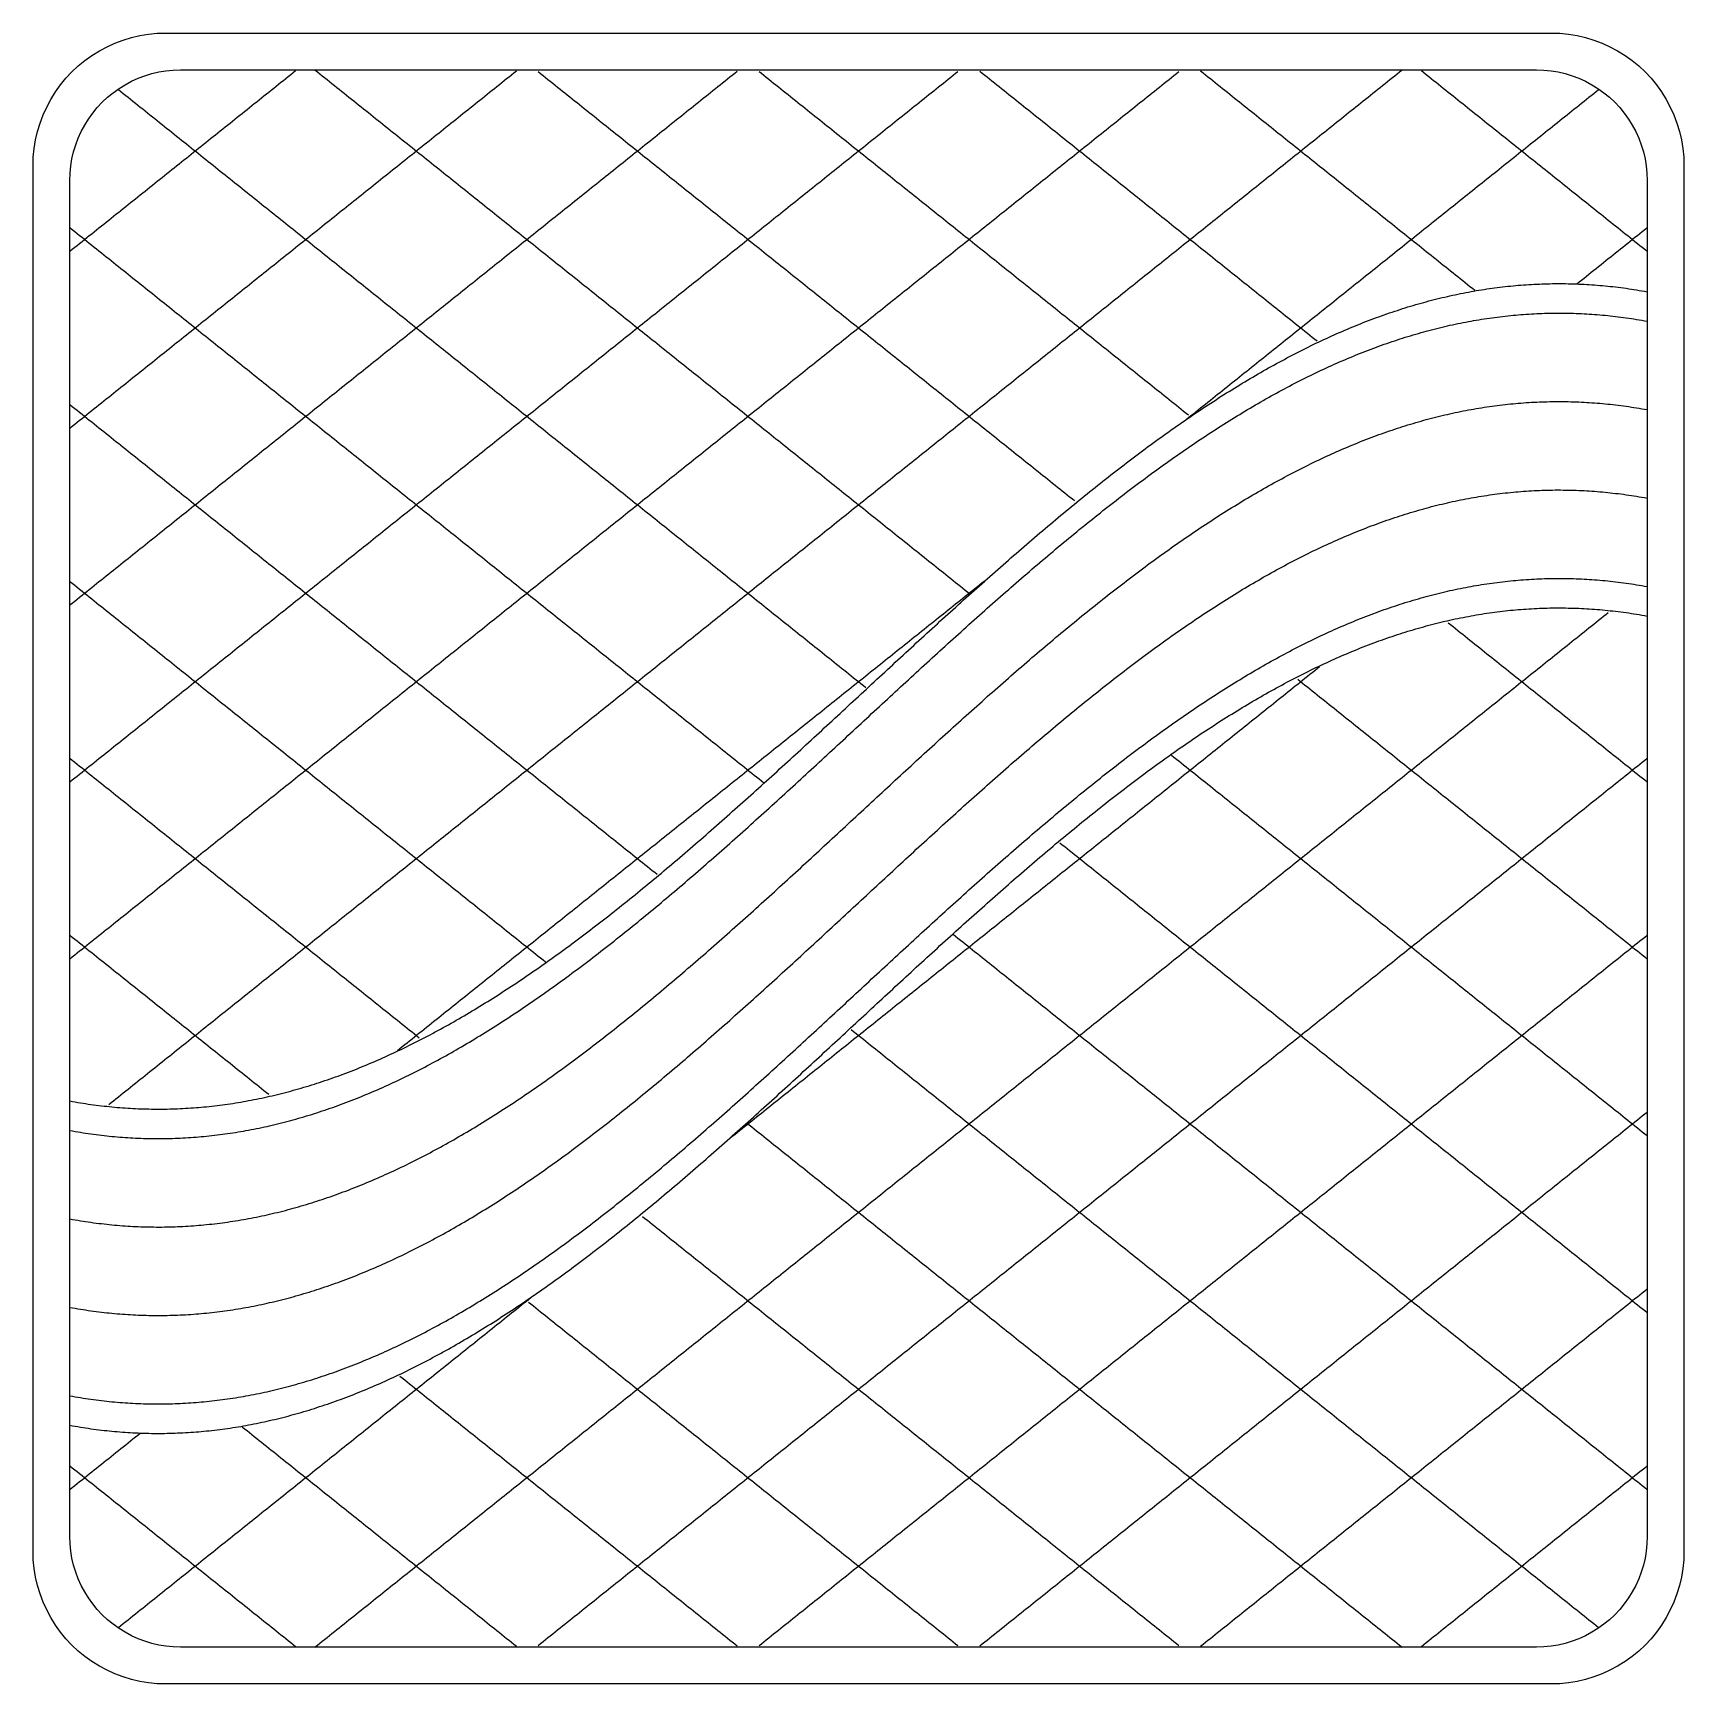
# Model space of a CAD drawing. Header units: millimetres. Extents: x 8 to 232, y 8 to 232.
import ezdxf

# ---------------------------------------------------------------- set-up
doc = ezdxf.new("R2010")
doc.units = ezdxf.units.MM
doc.layers.add('STUDY_GUIDES', color=7, linetype='Continuous')

msp = doc.modelspace()

# ---------------------------------------------------------------- linework, layer by layer
at = {"layer": 'STUDY_GUIDES'}
for points in [[(214, 232), (215.1773, 231.9615), (216.3495, 231.846), (217.5116, 231.6541), (218.6587, 231.3867), (219.7859, 231.0447), (220.8883, 230.6298), (221.9612, 230.1437), (223, 229.5885), (224.0003, 228.9665), (224.9577, 228.2804), (225.8682, 227.5331), (226.7279, 226.7279), (227.5331, 225.8682), (228.2804, 224.9577), (228.9665, 224.0003), (229.5885, 223), (230.1437, 221.9612), (230.6298, 220.8883), (231.0447, 219.7859), (231.3867, 218.6587), (231.6541, 217.5116), (231.846, 216.3495), (231.9615, 215.1773), (232, 214), (232, 26), (231.9615, 24.8227), (231.846, 23.6505), (231.6541, 22.4884), (231.3867, 21.3413), (231.0447, 20.2141), (230.6298, 19.1117), (230.1437, 18.0388), (229.5885, 17), (228.9665, 15.9997), (228.2804, 15.0423), (227.5331, 14.1318), (226.7279, 13.2721), (225.8682, 12.4669), (224.9577, 11.7196), (224.0003, 11.0335), (223, 10.4115), (221.9612, 9.8563), (220.8883, 9.3702), (219.7859, 8.9553), (218.6587, 8.6133), (217.5116, 8.3459), (216.3495, 8.154), (215.1773, 8.0385), (214, 8), (26, 8), (24.8227, 8.0385), (23.6505, 8.154), (22.4884, 8.3459), (21.3413, 8.6133), (20.2141, 8.9553), (19.1117, 9.3702), (18.0388, 9.8563), (17, 10.4115), (15.9997, 11.0335), (15.0423, 11.7196), (14.1318, 12.4669), (13.2721, 13.2721), (12.4669, 14.1318), (11.7196, 15.0423), (11.0335, 15.9997), (10.4115, 17), (9.8563, 18.0388), (9.3702, 19.1117), (8.9553, 20.2141), (8.6133, 21.3413), (8.3459, 22.4884), (8.154, 23.6505), (8.0385, 24.8227), (8, 26), (8, 214), (8.0385, 215.1773), (8.154, 216.3495), (8.3459, 217.5116), (8.6133, 218.6587), (8.9553, 219.7859), (9.3702, 220.8883), (9.8563, 221.9612), (10.4115, 223), (11.0335, 224.0003), (11.7196, 224.9577), (12.4669, 225.8682), (13.2721, 226.7279), (14.1318, 227.5331), (15.0423, 228.2804), (15.9997, 228.9665), (17, 229.5885), (18.0388, 230.1437), (19.1117, 230.6298), (20.2141, 231.0447), (21.3413, 231.3867), (22.4884, 231.6541), (23.6505, 231.846), (24.8227, 231.9615), (26, 232)], [(212, 227), (212.981, 226.9679), (213.9579, 226.8717), (214.9264, 226.7118), (215.8823, 226.4889), (216.8216, 226.204), (217.7403, 225.8582), (218.6343, 225.4531), (219.5, 224.9904), (220.3336, 224.472), (221.1314, 223.9003), (221.8902, 223.2776), (222.6066, 222.6066), (223.2776, 221.8902), (223.9003, 221.1314), (224.472, 220.3336), (224.9904, 219.5), (225.4531, 218.6343), (225.8582, 217.7403), (226.204, 216.8216), (226.4889, 215.8823), (226.7118, 214.9264), (226.8717, 213.9579), (226.9679, 212.981), (227, 212), (227, 28), (226.9679, 27.019), (226.8717, 26.0421), (226.7118, 25.0736), (226.4889, 24.1177), (226.204, 23.1784), (225.8582, 22.2597), (225.4531, 21.3657), (224.9904, 20.5), (224.472, 19.6664), (223.9003, 18.8686), (223.2776, 18.1098), (222.6066, 17.3934), (221.8902, 16.7224), (221.1314, 16.0997), (220.3336, 15.528), (219.5, 15.0096), (218.6343, 14.5469), (217.7403, 14.1418), (216.8216, 13.796), (215.8823, 13.5111), (214.9264, 13.2882), (213.9579, 13.1283), (212.981, 13.0321), (212, 13), (28, 13), (27.019, 13.0321), (26.0421, 13.1283), (25.0736, 13.2882), (24.1177, 13.5111), (23.1784, 13.796), (22.2597, 14.1418), (21.3657, 14.5469), (20.5, 15.0096), (19.6664, 15.528), (18.8686, 16.0997), (18.1098, 16.7224), (17.3934, 17.3934), (16.7224, 18.1098), (16.0997, 18.8686), (15.528, 19.6664), (15.0096, 20.5), (14.5469, 21.3657), (14.1418, 22.2597), (13.796, 23.1784), (13.5111, 24.1177), (13.2882, 25.0736), (13.1283, 26.0421), (13.0321, 27.019), (13, 28), (13, 212), (13.0321, 212.981), (13.1283, 213.9579), (13.2882, 214.9264), (13.5111, 215.8823), (13.796, 216.8216), (14.1418, 217.7403), (14.5469, 218.6343), (15.0096, 219.5), (15.528, 220.3336), (16.0997, 221.1314), (16.7224, 221.8902), (17.3934, 222.6066), (18.1098, 223.2776), (18.8686, 223.9003), (19.6664, 224.472), (20.5, 224.9904), (21.3657, 225.4531), (22.2597, 225.8582), (23.1784, 226.204), (24.1177, 226.4889), (25.0736, 226.7118), (26.0421, 226.8717), (27.019, 226.9679), (28, 227)]]:
    msp.add_lwpolyline(points, close=True, dxfattribs=at)
for points in [[(13, 202.4), (13.3292, 202.6634), (13.6585, 202.9268), (13.9877, 203.1902), (14.3169, 203.4535), (14.6462, 203.7169), (14.9754, 203.9803), (15.3046, 204.2437), (15.6338, 204.5071), (15.9631, 204.7705), (16.2923, 205.0338), (16.6215, 205.2972), (16.9508, 205.5606), (17.28, 205.824), (17.6092, 206.0874), (17.9385, 206.3508), (18.2677, 206.6142), (18.5969, 206.8775), (18.9262, 207.1409), (19.2554, 207.4043), (19.5846, 207.6677), (19.9138, 207.9311), (20.2431, 208.1945), (20.5723, 208.4578), (20.9015, 208.7212), (21.2308, 208.9846), (21.56, 209.248), (21.8892, 209.5114), (22.2185, 209.7748), (22.5477, 210.0382), (22.8769, 210.3015), (23.2062, 210.5649), (23.5354, 210.8283), (23.8646, 211.0917), (24.1938, 211.3551), (24.5231, 211.6185), (24.8523, 211.8818), (25.1815, 212.1452), (25.5108, 212.4086), (25.84, 212.672), (26.1692, 212.9354), (26.4985, 213.1988), (26.8277, 213.4622), (27.1569, 213.7255), (27.4862, 213.9889), (27.8154, 214.2523), (28.1446, 214.5157), (28.4738, 214.7791), (28.8031, 215.0425), (29.1323, 215.3058), (29.4615, 215.5692), (29.7908, 215.8326), (30.12, 216.096), (30.4492, 216.3594), (30.7785, 216.6228), (31.1077, 216.8862), (31.4369, 217.1495), (31.7662, 217.4129), (32.0954, 217.6763), (32.4246, 217.9397), (32.7538, 218.2031), (33.0831, 218.4665), (33.4123, 218.7298), (33.7415, 218.9932), (34.0708, 219.2566), (34.4, 219.52), (34.7292, 219.7834), (35.0585, 220.0468), (35.3877, 220.3102), (35.7169, 220.5735), (36.0462, 220.8369), (36.3754, 221.1003), (36.7046, 221.3637), (37.0338, 221.6271), (37.3631, 221.8905), (37.6923, 222.1538), (38.0215, 222.4172), (38.3508, 222.6806), (38.68, 222.944), (39.0092, 223.2074), (39.3385, 223.4708), (39.6677, 223.7342), (39.9969, 223.9975), (40.3262, 224.2609), (40.6554, 224.5243), (40.9846, 224.7877), (41.3138, 225.0511), (41.6431, 225.3145), (41.9723, 225.5778), (42.3015, 225.8412), (42.6308, 226.1046), (42.96, 226.368), (43.2892, 226.6314), (43.6185, 226.8948)], [(13, 178.4), (13.3292, 178.6634), (13.6585, 178.9268), (13.9877, 179.1902), (14.3169, 179.4535), (14.6462, 179.7169), (14.9754, 179.9803), (15.3046, 180.2437), (15.6338, 180.5071), (15.9631, 180.7705), (16.2923, 181.0338), (16.6215, 181.2972), (16.9508, 181.5606), (17.28, 181.824), (17.6092, 182.0874), (17.9385, 182.3508), (18.2677, 182.6142), (18.5969, 182.8775), (18.9262, 183.1409), (19.2554, 183.4043), (19.5846, 183.6677), (19.9138, 183.9311), (20.2431, 184.1945), (20.5723, 184.4578), (20.9015, 184.7212), (21.2308, 184.9846), (21.56, 185.248), (21.8892, 185.5114), (22.2185, 185.7748), (22.5477, 186.0382), (22.8769, 186.3015), (23.2062, 186.5649), (23.5354, 186.8283), (23.8646, 187.0917), (24.1938, 187.3551), (24.5231, 187.6185), (24.8523, 187.8818), (25.1815, 188.1452), (25.5108, 188.4086), (25.84, 188.672), (26.1692, 188.9354), (26.4985, 189.1988), (26.8277, 189.4622), (27.1569, 189.7255), (27.4862, 189.9889), (27.8154, 190.2523), (28.1446, 190.5157), (28.4738, 190.7791), (28.8031, 191.0425), (29.1323, 191.3058), (29.4615, 191.5692), (29.7908, 191.8326), (30.12, 192.096), (30.4492, 192.3594), (30.7785, 192.6228), (31.1077, 192.8862), (31.4369, 193.1495), (31.7662, 193.4129), (32.0954, 193.6763), (32.4246, 193.9397), (32.7538, 194.2031), (33.0831, 194.4665), (33.4123, 194.7298), (33.7415, 194.9932), (34.0708, 195.2566), (34.4, 195.52), (34.7292, 195.7834), (35.0585, 196.0468), (35.3877, 196.3102), (35.7169, 196.5735), (36.0462, 196.8369), (36.3754, 197.1003), (36.7046, 197.3637), (37.0338, 197.6271), (37.3631, 197.8905), (37.6923, 198.1538), (38.0215, 198.4172), (38.3508, 198.6806), (38.68, 198.944), (39.0092, 199.2074), (39.3385, 199.4708), (39.6677, 199.7342), (39.9969, 199.9975), (40.3262, 200.2609), (40.6554, 200.5243), (40.9846, 200.7877), (41.3138, 201.0511), (41.6431, 201.3145), (41.9723, 201.5778), (42.3015, 201.8412), (42.6308, 202.1046), (42.96, 202.368), (43.2892, 202.6314), (43.6185, 202.8948), (43.9477, 203.1582), (44.2769, 203.4215), (44.6062, 203.6849), (44.9354, 203.9483), (45.2646, 204.2117), (45.5938, 204.4751), (45.9231, 204.7385), (46.2523, 205.0018), (46.5815, 205.2652), (46.9108, 205.5286), (47.24, 205.792), (47.5692, 206.0554), (47.8985, 206.3188), (48.2277, 206.5822), (48.5569, 206.8455), (48.8862, 207.1089), (49.2154, 207.3723), (49.5446, 207.6357), (49.8738, 207.8991), (50.2031, 208.1625), (50.5323, 208.4258), (50.8615, 208.6892), (51.1908, 208.9526), (51.52, 209.216), (51.8492, 209.4794), (52.1785, 209.7428), (52.5077, 210.0062), (52.8369, 210.2695), (53.1662, 210.5329), (53.4954, 210.7963), (53.8246, 211.0597), (54.1538, 211.3231), (54.4831, 211.5865), (54.8123, 211.8498), (55.1415, 212.1132), (55.4708, 212.3766), (55.8, 212.64), (56.1292, 212.9034), (56.4585, 213.1668), (56.7877, 213.4302), (57.1169, 213.6935), (57.4462, 213.9569), (57.7754, 214.2203), (58.1046, 214.4837), (58.4338, 214.7471), (58.7631, 215.0105), (59.0923, 215.2738), (59.4215, 215.5372), (59.7508, 215.8006), (60.08, 216.064), (60.4092, 216.3274), (60.7385, 216.5908), (61.0677, 216.8542), (61.3969, 217.1175), (61.7262, 217.3809), (62.0554, 217.6443), (62.3846, 217.9077), (62.7138, 218.1711), (63.0431, 218.4345), (63.3723, 218.6978), (63.7015, 218.9612), (64.0308, 219.2246), (64.36, 219.488), (64.6892, 219.7514), (65.0185, 220.0148), (65.3477, 220.2782), (65.6769, 220.5415), (66.0062, 220.8049), (66.3354, 221.0683), (66.6646, 221.3317), (66.9938, 221.5951), (67.3231, 221.8585), (67.6523, 222.1218), (67.9815, 222.3852), (68.3108, 222.6486), (68.64, 222.912), (68.9692, 223.1754), (69.2985, 223.4388), (69.6277, 223.7022), (69.9569, 223.9655), (70.2862, 224.2289), (70.6154, 224.4923), (70.9446, 224.7557), (71.2738, 225.0191), (71.6031, 225.2825), (71.9323, 225.5458), (72.2615, 225.8092), (72.5908, 226.0726), (72.92, 226.336), (73.2492, 226.5994), (73.5785, 226.8628)], [(13, 154.4), (13.3292, 154.6634), (13.6585, 154.9268), (13.9877, 155.1902), (14.3169, 155.4535), (14.6462, 155.7169), (14.9754, 155.9803), (15.3046, 156.2437), (15.6338, 156.5071), (15.9631, 156.7705), (16.2923, 157.0338), (16.6215, 157.2972), (16.9508, 157.5606), (17.28, 157.824), (17.6092, 158.0874), (17.9385, 158.3508), (18.2677, 158.6142), (18.5969, 158.8775), (18.9262, 159.1409), (19.2554, 159.4043), (19.5846, 159.6677), (19.9138, 159.9311), (20.2431, 160.1945), (20.5723, 160.4578), (20.9015, 160.7212), (21.2308, 160.9846), (21.56, 161.248), (21.8892, 161.5114), (22.2185, 161.7748), (22.5477, 162.0382), (22.8769, 162.3015), (23.2062, 162.5649), (23.5354, 162.8283), (23.8646, 163.0917), (24.1938, 163.3551), (24.5231, 163.6185), (24.8523, 163.8818), (25.1815, 164.1452), (25.5108, 164.4086), (25.84, 164.672), (26.1692, 164.9354), (26.4985, 165.1988), (26.8277, 165.4622), (27.1569, 165.7255), (27.4862, 165.9889), (27.8154, 166.2523), (28.1446, 166.5157), (28.4738, 166.7791), (28.8031, 167.0425), (29.1323, 167.3058), (29.4615, 167.5692), (29.7908, 167.8326), (30.12, 168.096), (30.4492, 168.3594), (30.7785, 168.6228), (31.1077, 168.8862), (31.4369, 169.1495), (31.7662, 169.4129), (32.0954, 169.6763), (32.4246, 169.9397), (32.7538, 170.2031), (33.0831, 170.4665), (33.4123, 170.7298), (33.7415, 170.9932), (34.0708, 171.2566), (34.4, 171.52), (34.7292, 171.7834), (35.0585, 172.0468), (35.3877, 172.3102), (35.7169, 172.5735), (36.0462, 172.8369), (36.3754, 173.1003), (36.7046, 173.3637), (37.0338, 173.6271), (37.3631, 173.8905), (37.6923, 174.1538), (38.0215, 174.4172), (38.3508, 174.6806), (38.68, 174.944), (39.0092, 175.2074), (39.3385, 175.4708), (39.6677, 175.7342), (39.9969, 175.9975), (40.3262, 176.2609), (40.6554, 176.5243), (40.9846, 176.7877), (41.3138, 177.0511), (41.6431, 177.3145), (41.9723, 177.5778), (42.3015, 177.8412), (42.6308, 178.1046), (42.96, 178.368), (43.2892, 178.6314), (43.6185, 178.8948), (43.9477, 179.1582), (44.2769, 179.4215), (44.6062, 179.6849), (44.9354, 179.9483), (45.2646, 180.2117), (45.5938, 180.4751), (45.9231, 180.7385), (46.2523, 181.0018), (46.5815, 181.2652), (46.9108, 181.5286), (47.24, 181.792), (47.5692, 182.0554), (47.8985, 182.3188), (48.2277, 182.5822), (48.5569, 182.8455), (48.8862, 183.1089), (49.2154, 183.3723), (49.5446, 183.6357), (49.8738, 183.8991), (50.2031, 184.1625), (50.5323, 184.4258), (50.8615, 184.6892), (51.1908, 184.9526), (51.52, 185.216), (51.8492, 185.4794), (52.1785, 185.7428), (52.5077, 186.0062), (52.8369, 186.2695), (53.1662, 186.5329), (53.4954, 186.7963), (53.8246, 187.0597), (54.1538, 187.3231), (54.4831, 187.5865), (54.8123, 187.8498), (55.1415, 188.1132), (55.4708, 188.3766), (55.8, 188.64), (56.1292, 188.9034), (56.4585, 189.1668), (56.7877, 189.4302), (57.1169, 189.6935), (57.4462, 189.9569), (57.7754, 190.2203), (58.1046, 190.4837), (58.4338, 190.7471), (58.7631, 191.0105), (59.0923, 191.2738), (59.4215, 191.5372), (59.7508, 191.8006), (60.08, 192.064), (60.4092, 192.3274), (60.7385, 192.5908), (61.0677, 192.8542), (61.3969, 193.1175), (61.7262, 193.3809), (62.0554, 193.6443), (62.3846, 193.9077), (62.7138, 194.1711), (63.0431, 194.4345), (63.3723, 194.6978), (63.7015, 194.9612), (64.0308, 195.2246), (64.36, 195.488), (64.6892, 195.7514), (65.0185, 196.0148), (65.3477, 196.2782), (65.6769, 196.5415), (66.0062, 196.8049), (66.3354, 197.0683), (66.6646, 197.3317), (66.9938, 197.5951), (67.3231, 197.8585), (67.6523, 198.1218), (67.9815, 198.3852), (68.3108, 198.6486), (68.64, 198.912), (68.9692, 199.1754), (69.2985, 199.4388), (69.6277, 199.7022), (69.9569, 199.9655), (70.2862, 200.2289), (70.6154, 200.4923), (70.9446, 200.7557), (71.2738, 201.0191), (71.6031, 201.2825), (71.9323, 201.5458), (72.2615, 201.8092), (72.5908, 202.0726), (72.92, 202.336), (73.2492, 202.5994), (73.5785, 202.8628), (73.9077, 203.1262), (74.2369, 203.3895), (74.5662, 203.6529), (74.8954, 203.9163), (75.2246, 204.1797), (75.5538, 204.4431), (75.8831, 204.7065), (76.2123, 204.9698), (76.5415, 205.2332), (76.8708, 205.4966), (77.2, 205.76), (77.5292, 206.0234), (77.8585, 206.2868), (78.1877, 206.5502), (78.5169, 206.8135), (78.8462, 207.0769), (79.1754, 207.3403), (79.5046, 207.6037), (79.8338, 207.8671), (80.1631, 208.1305), (80.4923, 208.3938), (80.8215, 208.6572), (81.1508, 208.9206), (81.48, 209.184), (81.8092, 209.4474), (82.1385, 209.7108), (82.4677, 209.9742), (82.7969, 210.2375), (83.1262, 210.5009), (83.4554, 210.7643), (83.7846, 211.0277), (84.1138, 211.2911), (84.4431, 211.5545), (84.7723, 211.8178), (85.1015, 212.0812), (85.4308, 212.3446), (85.76, 212.608), (86.0892, 212.8714), (86.4185, 213.1348), (86.7477, 213.3982), (87.0769, 213.6615), (87.4062, 213.9249), (87.7354, 214.1883), (88.0646, 214.4517), (88.3938, 214.7151), (88.7231, 214.9785), (89.0523, 215.2418), (89.3815, 215.5052), (89.7108, 215.7686), (90.04, 216.032), (90.3692, 216.2954), (90.6985, 216.5588), (91.0277, 216.8222), (91.3569, 217.0855), (91.6862, 217.3489), (92.0154, 217.6123), (92.3446, 217.8757), (92.6738, 218.1391), (93.0031, 218.4025), (93.3323, 218.6658), (93.6615, 218.9292), (93.9908, 219.1926), (94.32, 219.456), (94.6492, 219.7194), (94.9785, 219.9828), (95.3077, 220.2462), (95.6369, 220.5095), (95.9662, 220.7729), (96.2954, 221.0363), (96.6246, 221.2997), (96.9538, 221.5631), (97.2831, 221.8265), (97.6123, 222.0898), (97.9415, 222.3532), (98.2708, 222.6166), (98.6, 222.88), (98.9292, 223.1434), (99.2585, 223.4068), (99.5877, 223.6702), (99.9169, 223.9335), (100.2462, 224.1969), (100.5754, 224.4603), (100.9046, 224.7237), (101.2338, 224.9871), (101.5631, 225.2505), (101.8923, 225.5138), (102.2215, 225.7772), (102.5508, 226.0406), (102.88, 226.304), (103.2092, 226.5674), (103.5385, 226.8308)], [(13, 130.4), (13.3292, 130.6634), (13.6585, 130.9268), (13.9877, 131.1902), (14.3169, 131.4535), (14.6462, 131.7169), (14.9754, 131.9803), (15.3046, 132.2437), (15.6338, 132.5071), (15.9631, 132.7705), (16.2923, 133.0338), (16.6215, 133.2972), (16.9508, 133.5606), (17.28, 133.824), (17.6092, 134.0874), (17.9385, 134.3508), (18.2677, 134.6142), (18.5969, 134.8775), (18.9262, 135.1409), (19.2554, 135.4043), (19.5846, 135.6677), (19.9138, 135.9311), (20.2431, 136.1945), (20.5723, 136.4578), (20.9015, 136.7212), (21.2308, 136.9846), (21.56, 137.248), (21.8892, 137.5114), (22.2185, 137.7748), (22.5477, 138.0382), (22.8769, 138.3015), (23.2062, 138.5649), (23.5354, 138.8283), (23.8646, 139.0917), (24.1938, 139.3551), (24.5231, 139.6185), (24.8523, 139.8818), (25.1815, 140.1452), (25.5108, 140.4086), (25.84, 140.672), (26.1692, 140.9354), (26.4985, 141.1988), (26.8277, 141.4622), (27.1569, 141.7255), (27.4862, 141.9889), (27.8154, 142.2523), (28.1446, 142.5157), (28.4738, 142.7791), (28.8031, 143.0425), (29.1323, 143.3058), (29.4615, 143.5692), (29.7908, 143.8326), (30.12, 144.096), (30.4492, 144.3594), (30.7785, 144.6228), (31.1077, 144.8862), (31.4369, 145.1495), (31.7662, 145.4129), (32.0954, 145.6763), (32.4246, 145.9397), (32.7538, 146.2031), (33.0831, 146.4665), (33.4123, 146.7298), (33.7415, 146.9932), (34.0708, 147.2566), (34.4, 147.52), (34.7292, 147.7834), (35.0585, 148.0468), (35.3877, 148.3102), (35.7169, 148.5735), (36.0462, 148.8369), (36.3754, 149.1003), (36.7046, 149.3637), (37.0338, 149.6271), (37.3631, 149.8905), (37.6923, 150.1538), (38.0215, 150.4172), (38.3508, 150.6806), (38.68, 150.944), (39.0092, 151.2074), (39.3385, 151.4708), (39.6677, 151.7342), (39.9969, 151.9975), (40.3262, 152.2609), (40.6554, 152.5243), (40.9846, 152.7877), (41.3138, 153.0511), (41.6431, 153.3145), (41.9723, 153.5778), (42.3015, 153.8412), (42.6308, 154.1046), (42.96, 154.368), (43.2892, 154.6314), (43.6185, 154.8948), (43.9477, 155.1582), (44.2769, 155.4215), (44.6062, 155.6849), (44.9354, 155.9483), (45.2646, 156.2117), (45.5938, 156.4751), (45.9231, 156.7385), (46.2523, 157.0018), (46.5815, 157.2652), (46.9108, 157.5286), (47.24, 157.792), (47.5692, 158.0554), (47.8985, 158.3188), (48.2277, 158.5822), (48.5569, 158.8455), (48.8862, 159.1089), (49.2154, 159.3723), (49.5446, 159.6357), (49.8738, 159.8991), (50.2031, 160.1625), (50.5323, 160.4258), (50.8615, 160.6892), (51.1908, 160.9526), (51.52, 161.216), (51.8492, 161.4794), (52.1785, 161.7428), (52.5077, 162.0062), (52.8369, 162.2695), (53.1662, 162.5329), (53.4954, 162.7963), (53.8246, 163.0597), (54.1538, 163.3231), (54.4831, 163.5865), (54.8123, 163.8498), (55.1415, 164.1132), (55.4708, 164.3766), (55.8, 164.64), (56.1292, 164.9034), (56.4585, 165.1668), (56.7877, 165.4302), (57.1169, 165.6935), (57.4462, 165.9569), (57.7754, 166.2203), (58.1046, 166.4837), (58.4338, 166.7471), (58.7631, 167.0105), (59.0923, 167.2738), (59.4215, 167.5372), (59.7508, 167.8006), (60.08, 168.064), (60.4092, 168.3274), (60.7385, 168.5908), (61.0677, 168.8542), (61.3969, 169.1175), (61.7262, 169.3809), (62.0554, 169.6443), (62.3846, 169.9077), (62.7138, 170.1711), (63.0431, 170.4345), (63.3723, 170.6978), (63.7015, 170.9612), (64.0308, 171.2246), (64.36, 171.488), (64.6892, 171.7514), (65.0185, 172.0148), (65.3477, 172.2782), (65.6769, 172.5415), (66.0062, 172.8049), (66.3354, 173.0683), (66.6646, 173.3317), (66.9938, 173.5951), (67.3231, 173.8585), (67.6523, 174.1218), (67.9815, 174.3852), (68.3108, 174.6486), (68.64, 174.912), (68.9692, 175.1754), (69.2985, 175.4388), (69.6277, 175.7022), (69.9569, 175.9655), (70.2862, 176.2289), (70.6154, 176.4923), (70.9446, 176.7557), (71.2738, 177.0191), (71.6031, 177.2825), (71.9323, 177.5458), (72.2615, 177.8092), (72.5908, 178.0726), (72.92, 178.336), (73.2492, 178.5994), (73.5785, 178.8628), (73.9077, 179.1262), (74.2369, 179.3895), (74.5662, 179.6529), (74.8954, 179.9163), (75.2246, 180.1797), (75.5538, 180.4431), (75.8831, 180.7065), (76.2123, 180.9698), (76.5415, 181.2332), (76.8708, 181.4966), (77.2, 181.76), (77.5292, 182.0234), (77.8585, 182.2868), (78.1877, 182.5502), (78.5169, 182.8135), (78.8462, 183.0769), (79.1754, 183.3403), (79.5046, 183.6037), (79.8338, 183.8671), (80.1631, 184.1305), (80.4923, 184.3938), (80.8215, 184.6572), (81.1508, 184.9206), (81.48, 185.184), (81.8092, 185.4474), (82.1385, 185.7108), (82.4677, 185.9742), (82.7969, 186.2375), (83.1262, 186.5009), (83.4554, 186.7643), (83.7846, 187.0277), (84.1138, 187.2911), (84.4431, 187.5545), (84.7723, 187.8178), (85.1015, 188.0812), (85.4308, 188.3446), (85.76, 188.608), (86.0892, 188.8714), (86.4185, 189.1348), (86.7477, 189.3982), (87.0769, 189.6615), (87.4062, 189.9249), (87.7354, 190.1883), (88.0646, 190.4517), (88.3938, 190.7151), (88.7231, 190.9785), (89.0523, 191.2418), (89.3815, 191.5052), (89.7108, 191.7686), (90.04, 192.032), (90.3692, 192.2954), (90.6985, 192.5588), (91.0277, 192.8222), (91.3569, 193.0855), (91.6862, 193.3489), (92.0154, 193.6123), (92.3446, 193.8757), (92.6738, 194.1391), (93.0031, 194.4025), (93.3323, 194.6658), (93.6615, 194.9292), (93.9908, 195.1926), (94.32, 195.456), (94.6492, 195.7194), (94.9785, 195.9828), (95.3077, 196.2462), (95.6369, 196.5095), (95.9662, 196.7729), (96.2954, 197.0363), (96.6246, 197.2997), (96.9538, 197.5631), (97.2831, 197.8265), (97.6123, 198.0898), (97.9415, 198.3532), (98.2708, 198.6166), (98.6, 198.88), (98.9292, 199.1434), (99.2585, 199.4068), (99.5877, 199.6702), (99.9169, 199.9335), (100.2462, 200.1969), (100.5754, 200.4603), (100.9046, 200.7237), (101.2338, 200.9871), (101.5631, 201.2505), (101.8923, 201.5138), (102.2215, 201.7772), (102.5508, 202.0406), (102.88, 202.304), (103.2092, 202.5674), (103.5385, 202.8308), (103.8677, 203.0942), (104.1969, 203.3575), (104.5262, 203.6209), (104.8554, 203.8843), (105.1846, 204.1477), (105.5138, 204.4111), (105.8431, 204.6745), (106.1723, 204.9378), (106.5015, 205.2012), (106.8308, 205.4646), (107.16, 205.728), (107.4892, 205.9914), (107.8185, 206.2548), (108.1477, 206.5182), (108.4769, 206.7815), (108.8062, 207.0449), (109.1354, 207.3083), (109.4646, 207.5717), (109.7938, 207.8351), (110.1231, 208.0985), (110.4523, 208.3618), (110.7815, 208.6252), (111.1108, 208.8886), (111.44, 209.152), (111.7692, 209.4154), (112.0985, 209.6788), (112.4277, 209.9422), (112.7569, 210.2055), (113.0862, 210.4689), (113.4154, 210.7323), (113.7446, 210.9957), (114.0738, 211.2591), (114.4031, 211.5225), (114.7323, 211.7858), (115.0615, 212.0492), (115.3908, 212.3126), (115.72, 212.576), (116.0492, 212.8394), (116.3785, 213.1028), (116.7077, 213.3662), (117.0369, 213.6295), (117.3662, 213.8929), (117.6954, 214.1563), (118.0246, 214.4197), (118.3538, 214.6831), (118.6831, 214.9465), (119.0123, 215.2098), (119.3415, 215.4732), (119.6708, 215.7366), (120, 216), (120.3292, 216.2634), (120.6585, 216.5268), (120.9877, 216.7902), (121.3169, 217.0535), (121.6462, 217.3169), (121.9754, 217.5803), (122.3046, 217.8437), (122.6338, 218.1071), (122.9631, 218.3705), (123.2923, 218.6338), (123.6215, 218.8972), (123.9508, 219.1606), (124.28, 219.424), (124.6092, 219.6874), (124.9385, 219.9508), (125.2677, 220.2142), (125.5969, 220.4775), (125.9262, 220.7409), (126.2554, 221.0043), (126.5846, 221.2677), (126.9138, 221.5311), (127.2431, 221.7945), (127.5723, 222.0578), (127.9015, 222.3212), (128.2308, 222.5846), (128.56, 222.848), (128.8892, 223.1114), (129.2185, 223.3748), (129.5477, 223.6382), (129.8769, 223.9015), (130.2062, 224.1649), (130.5354, 224.4283), (130.8646, 224.6917), (131.1938, 224.9551), (131.5231, 225.2185), (131.8523, 225.4818), (132.1815, 225.7452), (132.5108, 226.0086), (132.84, 226.272), (133.1692, 226.5354), (133.4985, 226.7988)], [(13, 106.4), (13.3292, 106.6634), (13.6585, 106.9268), (13.9877, 107.1902), (14.3169, 107.4535), (14.6462, 107.7169), (14.9754, 107.9803), (15.3046, 108.2437), (15.6338, 108.5071), (15.9631, 108.7705), (16.2923, 109.0338), (16.6215, 109.2972), (16.9508, 109.5606), (17.28, 109.824), (17.6092, 110.0874), (17.9385, 110.3508), (18.2677, 110.6142), (18.5969, 110.8775), (18.9262, 111.1409), (19.2554, 111.4043), (19.5846, 111.6677), (19.9138, 111.9311), (20.2431, 112.1945), (20.5723, 112.4578), (20.9015, 112.7212), (21.2308, 112.9846), (21.56, 113.248), (21.8892, 113.5114), (22.2185, 113.7748), (22.5477, 114.0382), (22.8769, 114.3015), (23.2062, 114.5649), (23.5354, 114.8283), (23.8646, 115.0917), (24.1938, 115.3551), (24.5231, 115.6185), (24.8523, 115.8818), (25.1815, 116.1452), (25.5108, 116.4086), (25.84, 116.672), (26.1692, 116.9354), (26.4985, 117.1988), (26.8277, 117.4622), (27.1569, 117.7255), (27.4862, 117.9889), (27.8154, 118.2523), (28.1446, 118.5157), (28.4738, 118.7791), (28.8031, 119.0425), (29.1323, 119.3058), (29.4615, 119.5692), (29.7908, 119.8326), (30.12, 120.096), (30.4492, 120.3594), (30.7785, 120.6228), (31.1077, 120.8862), (31.4369, 121.1495), (31.7662, 121.4129), (32.0954, 121.6763), (32.4246, 121.9397), (32.7538, 122.2031), (33.0831, 122.4665), (33.4123, 122.7298), (33.7415, 122.9932), (34.0708, 123.2566), (34.4, 123.52), (34.7292, 123.7834), (35.0585, 124.0468), (35.3877, 124.3102), (35.7169, 124.5735), (36.0462, 124.8369), (36.3754, 125.1003), (36.7046, 125.3637), (37.0338, 125.6271), (37.3631, 125.8905), (37.6923, 126.1538), (38.0215, 126.4172), (38.3508, 126.6806), (38.68, 126.944), (39.0092, 127.2074), (39.3385, 127.4708), (39.6677, 127.7342), (39.9969, 127.9975), (40.3262, 128.2609), (40.6554, 128.5243), (40.9846, 128.7877), (41.3138, 129.0511), (41.6431, 129.3145), (41.9723, 129.5778), (42.3015, 129.8412), (42.6308, 130.1046), (42.96, 130.368), (43.2892, 130.6314), (43.6185, 130.8948), (43.9477, 131.1582), (44.2769, 131.4215), (44.6062, 131.6849), (44.9354, 131.9483), (45.2646, 132.2117), (45.5938, 132.4751), (45.9231, 132.7385), (46.2523, 133.0018), (46.5815, 133.2652), (46.9108, 133.5286), (47.24, 133.792), (47.5692, 134.0554), (47.8985, 134.3188), (48.2277, 134.5822), (48.5569, 134.8455), (48.8862, 135.1089), (49.2154, 135.3723), (49.5446, 135.6357), (49.8738, 135.8991), (50.2031, 136.1625), (50.5323, 136.4258), (50.8615, 136.6892), (51.1908, 136.9526), (51.52, 137.216), (51.8492, 137.4794), (52.1785, 137.7428), (52.5077, 138.0062), (52.8369, 138.2695), (53.1662, 138.5329), (53.4954, 138.7963), (53.8246, 139.0597), (54.1538, 139.3231), (54.4831, 139.5865), (54.8123, 139.8498), (55.1415, 140.1132), (55.4708, 140.3766), (55.8, 140.64), (56.1292, 140.9034), (56.4585, 141.1668), (56.7877, 141.4302), (57.1169, 141.6935), (57.4462, 141.9569), (57.7754, 142.2203), (58.1046, 142.4837), (58.4338, 142.7471), (58.7631, 143.0105), (59.0923, 143.2738), (59.4215, 143.5372), (59.7508, 143.8006), (60.08, 144.064), (60.4092, 144.3274), (60.7385, 144.5908), (61.0677, 144.8542), (61.3969, 145.1175), (61.7262, 145.3809), (62.0554, 145.6443), (62.3846, 145.9077), (62.7138, 146.1711), (63.0431, 146.4345), (63.3723, 146.6978), (63.7015, 146.9612), (64.0308, 147.2246), (64.36, 147.488), (64.6892, 147.7514), (65.0185, 148.0148), (65.3477, 148.2782), (65.6769, 148.5415), (66.0062, 148.8049), (66.3354, 149.0683), (66.6646, 149.3317), (66.9938, 149.5951), (67.3231, 149.8585), (67.6523, 150.1218), (67.9815, 150.3852), (68.3108, 150.6486), (68.64, 150.912), (68.9692, 151.1754), (69.2985, 151.4388), (69.6277, 151.7022), (69.9569, 151.9655), (70.2862, 152.2289), (70.6154, 152.4923), (70.9446, 152.7557), (71.2738, 153.0191), (71.6031, 153.2825), (71.9323, 153.5458), (72.2615, 153.8092), (72.5908, 154.0726), (72.92, 154.336), (73.2492, 154.5994), (73.5785, 154.8628), (73.9077, 155.1262), (74.2369, 155.3895), (74.5662, 155.6529), (74.8954, 155.9163), (75.2246, 156.1797), (75.5538, 156.4431), (75.8831, 156.7065), (76.2123, 156.9698), (76.5415, 157.2332), (76.8708, 157.4966), (77.2, 157.76), (77.5292, 158.0234), (77.8585, 158.2868), (78.1877, 158.5502), (78.5169, 158.8135), (78.8462, 159.0769), (79.1754, 159.3403), (79.5046, 159.6037), (79.8338, 159.8671), (80.1631, 160.1305), (80.4923, 160.3938), (80.8215, 160.6572), (81.1508, 160.9206), (81.48, 161.184), (81.8092, 161.4474), (82.1385, 161.7108), (82.4677, 161.9742), (82.7969, 162.2375), (83.1262, 162.5009), (83.4554, 162.7643), (83.7846, 163.0277), (84.1138, 163.2911), (84.4431, 163.5545), (84.7723, 163.8178), (85.1015, 164.0812), (85.4308, 164.3446), (85.76, 164.608), (86.0892, 164.8714), (86.4185, 165.1348), (86.7477, 165.3982), (87.0769, 165.6615), (87.4062, 165.9249), (87.7354, 166.1883), (88.0646, 166.4517), (88.3938, 166.7151), (88.7231, 166.9785), (89.0523, 167.2418), (89.3815, 167.5052), (89.7108, 167.7686), (90.04, 168.032), (90.3692, 168.2954), (90.6985, 168.5588), (91.0277, 168.8222), (91.3569, 169.0855), (91.6862, 169.3489), (92.0154, 169.6123), (92.3446, 169.8757), (92.6738, 170.1391), (93.0031, 170.4025), (93.3323, 170.6658), (93.6615, 170.9292), (93.9908, 171.1926), (94.32, 171.456), (94.6492, 171.7194), (94.9785, 171.9828), (95.3077, 172.2462), (95.6369, 172.5095), (95.9662, 172.7729), (96.2954, 173.0363), (96.6246, 173.2997), (96.9538, 173.5631), (97.2831, 173.8265), (97.6123, 174.0898), (97.9415, 174.3532), (98.2708, 174.6166), (98.6, 174.88), (98.9292, 175.1434), (99.2585, 175.4068), (99.5877, 175.6702), (99.9169, 175.9335), (100.2462, 176.1969), (100.5754, 176.4603), (100.9046, 176.7237), (101.2338, 176.9871), (101.5631, 177.2505), (101.8923, 177.5138), (102.2215, 177.7772), (102.5508, 178.0406), (102.88, 178.304), (103.2092, 178.5674), (103.5385, 178.8308), (103.8677, 179.0942), (104.1969, 179.3575), (104.5262, 179.6209), (104.8554, 179.8843), (105.1846, 180.1477), (105.5138, 180.4111), (105.8431, 180.6745), (106.1723, 180.9378), (106.5015, 181.2012), (106.8308, 181.4646), (107.16, 181.728), (107.4892, 181.9914), (107.8185, 182.2548), (108.1477, 182.5182), (108.4769, 182.7815), (108.8062, 183.0449), (109.1354, 183.3083), (109.4646, 183.5717), (109.7938, 183.8351), (110.1231, 184.0985), (110.4523, 184.3618), (110.7815, 184.6252), (111.1108, 184.8886), (111.44, 185.152), (111.7692, 185.4154), (112.0985, 185.6788), (112.4277, 185.9422), (112.7569, 186.2055), (113.0862, 186.4689), (113.4154, 186.7323), (113.7446, 186.9957), (114.0738, 187.2591), (114.4031, 187.5225), (114.7323, 187.7858), (115.0615, 188.0492), (115.3908, 188.3126), (115.72, 188.576), (116.0492, 188.8394), (116.3785, 189.1028), (116.7077, 189.3662), (117.0369, 189.6295), (117.3662, 189.8929), (117.6954, 190.1563), (118.0246, 190.4197), (118.3538, 190.6831), (118.6831, 190.9465), (119.0123, 191.2098), (119.3415, 191.4732), (119.6708, 191.7366), (120, 192), (120.3292, 192.2634), (120.6585, 192.5268), (120.9877, 192.7902), (121.3169, 193.0535), (121.6462, 193.3169), (121.9754, 193.5803), (122.3046, 193.8437), (122.6338, 194.1071), (122.9631, 194.3705), (123.2923, 194.6338), (123.6215, 194.8972), (123.9508, 195.1606), (124.28, 195.424), (124.6092, 195.6874), (124.9385, 195.9508), (125.2677, 196.2142), (125.5969, 196.4775), (125.9262, 196.7409), (126.2554, 197.0043), (126.5846, 197.2677), (126.9138, 197.5311), (127.2431, 197.7945), (127.5723, 198.0578), (127.9015, 198.3212), (128.2308, 198.5846), (128.56, 198.848), (128.8892, 199.1114), (129.2185, 199.3748), (129.5477, 199.6382), (129.8769, 199.9015), (130.2062, 200.1649), (130.5354, 200.4283), (130.8646, 200.6917), (131.1938, 200.9551), (131.5231, 201.2185), (131.8523, 201.4818), (132.1815, 201.7452), (132.5108, 202.0086), (132.84, 202.272), (133.1692, 202.5354), (133.4985, 202.7988), (133.8277, 203.0622), (134.1569, 203.3255), (134.4862, 203.5889), (134.8154, 203.8523), (135.1446, 204.1157), (135.4738, 204.3791), (135.8031, 204.6425), (136.1323, 204.9058), (136.4615, 205.1692), (136.7908, 205.4326), (137.12, 205.696), (137.4492, 205.9594), (137.7785, 206.2228), (138.1077, 206.4862), (138.4369, 206.7495), (138.7662, 207.0129), (139.0954, 207.2763), (139.4246, 207.5397), (139.7538, 207.8031), (140.0831, 208.0665), (140.4123, 208.3298), (140.7415, 208.5932), (141.0708, 208.8566), (141.4, 209.12), (141.7292, 209.3834), (142.0585, 209.6468), (142.3877, 209.9102), (142.7169, 210.1735), (143.0462, 210.4369), (143.3754, 210.7003), (143.7046, 210.9637), (144.0338, 211.2271), (144.3631, 211.4905), (144.6923, 211.7538), (145.0215, 212.0172), (145.3508, 212.2806), (145.68, 212.544), (146.0092, 212.8074), (146.3385, 213.0708), (146.6677, 213.3342), (146.9969, 213.5975), (147.3262, 213.8609), (147.6554, 214.1243), (147.9846, 214.3877), (148.3138, 214.6511), (148.6431, 214.9145), (148.9723, 215.1778), (149.3015, 215.4412), (149.6308, 215.7046), (149.96, 215.968), (150.2892, 216.2314), (150.6185, 216.4948), (150.9477, 216.7582), (151.2769, 217.0215), (151.6062, 217.2849), (151.9354, 217.5483), (152.2646, 217.8117), (152.5938, 218.0751), (152.9231, 218.3385), (153.2523, 218.6018), (153.5815, 218.8652), (153.9108, 219.1286), (154.24, 219.392), (154.5692, 219.6554), (154.8985, 219.9188), (155.2277, 220.1822), (155.5569, 220.4455), (155.8862, 220.7089), (156.2154, 220.9723), (156.5446, 221.2357), (156.8738, 221.4991), (157.2031, 221.7625), (157.5323, 222.0258), (157.8615, 222.2892), (158.1908, 222.5526), (158.52, 222.816), (158.8492, 223.0794), (159.1785, 223.3428), (159.5077, 223.6062), (159.8369, 223.8695), (160.1662, 224.1329), (160.4954, 224.3963), (160.8246, 224.6597), (161.1538, 224.9231), (161.4831, 225.1865), (161.8123, 225.4498), (162.1415, 225.7132), (162.4708, 225.9766), (162.8, 226.24), (163.1292, 226.5034), (163.4585, 226.7668)], [(18.2677, 86.6142), (18.5969, 86.8775), (18.9262, 87.1409), (19.2554, 87.4043), (19.5846, 87.6677), (19.9138, 87.9311), (20.2431, 88.1945), (20.5723, 88.4578), (20.9015, 88.7212), (21.2308, 88.9846), (21.56, 89.248), (21.8892, 89.5114), (22.2185, 89.7748), (22.5477, 90.0382), (22.8769, 90.3015), (23.2062, 90.5649), (23.5354, 90.8283), (23.8646, 91.0917), (24.1938, 91.3551), (24.5231, 91.6185), (24.8523, 91.8818), (25.1815, 92.1452), (25.5108, 92.4086), (25.84, 92.672), (26.1692, 92.9354), (26.4985, 93.1988), (26.8277, 93.4622), (27.1569, 93.7255), (27.4862, 93.9889), (27.8154, 94.2523), (28.1446, 94.5157), (28.4738, 94.7791), (28.8031, 95.0425), (29.1323, 95.3058), (29.4615, 95.5692), (29.7908, 95.8326), (30.12, 96.096), (30.4492, 96.3594), (30.7785, 96.6228), (31.1077, 96.8862), (31.4369, 97.1495), (31.7662, 97.4129), (32.0954, 97.6763), (32.4246, 97.9397), (32.7538, 98.2031), (33.0831, 98.4665), (33.4123, 98.7298), (33.7415, 98.9932), (34.0708, 99.2566), (34.4, 99.52), (34.7292, 99.7834), (35.0585, 100.0468), (35.3877, 100.3102), (35.7169, 100.5735), (36.0462, 100.8369), (36.3754, 101.1003), (36.7046, 101.3637), (37.0338, 101.6271), (37.3631, 101.8905), (37.6923, 102.1538), (38.0215, 102.4172), (38.3508, 102.6806), (38.68, 102.944), (39.0092, 103.2074), (39.3385, 103.4708), (39.6677, 103.7342), (39.9969, 103.9975), (40.3262, 104.2609), (40.6554, 104.5243), (40.9846, 104.7877), (41.3138, 105.0511), (41.6431, 105.3145), (41.9723, 105.5778), (42.3015, 105.8412), (42.6308, 106.1046), (42.96, 106.368), (43.2892, 106.6314), (43.6185, 106.8948), (43.9477, 107.1582), (44.2769, 107.4215), (44.6062, 107.6849), (44.9354, 107.9483), (45.2646, 108.2117), (45.5938, 108.4751), (45.9231, 108.7385), (46.2523, 109.0018), (46.5815, 109.2652), (46.9108, 109.5286), (47.24, 109.792), (47.5692, 110.0554), (47.8985, 110.3188), (48.2277, 110.5822), (48.5569, 110.8455), (48.8862, 111.1089), (49.2154, 111.3723), (49.5446, 111.6357), (49.8738, 111.8991), (50.2031, 112.1625), (50.5323, 112.4258), (50.8615, 112.6892), (51.1908, 112.9526), (51.52, 113.216), (51.8492, 113.4794), (52.1785, 113.7428), (52.5077, 114.0062), (52.8369, 114.2695), (53.1662, 114.5329), (53.4954, 114.7963), (53.8246, 115.0597), (54.1538, 115.3231), (54.4831, 115.5865), (54.8123, 115.8498), (55.1415, 116.1132), (55.4708, 116.3766), (55.8, 116.64), (56.1292, 116.9034), (56.4585, 117.1668), (56.7877, 117.4302), (57.1169, 117.6935), (57.4462, 117.9569), (57.7754, 118.2203), (58.1046, 118.4837), (58.4338, 118.7471), (58.7631, 119.0105), (59.0923, 119.2738), (59.4215, 119.5372), (59.7508, 119.8006), (60.08, 120.064), (60.4092, 120.3274), (60.7385, 120.5908), (61.0677, 120.8542), (61.3969, 121.1175), (61.7262, 121.3809), (62.0554, 121.6443), (62.3846, 121.9077), (62.7138, 122.1711), (63.0431, 122.4345), (63.3723, 122.6978), (63.7015, 122.9612), (64.0308, 123.2246), (64.36, 123.488), (64.6892, 123.7514), (65.0185, 124.0148), (65.3477, 124.2782), (65.6769, 124.5415), (66.0062, 124.8049), (66.3354, 125.0683), (66.6646, 125.3317), (66.9938, 125.5951), (67.3231, 125.8585), (67.6523, 126.1218), (67.9815, 126.3852), (68.3108, 126.6486), (68.64, 126.912), (68.9692, 127.1754), (69.2985, 127.4388), (69.6277, 127.7022), (69.9569, 127.9655), (70.2862, 128.2289), (70.6154, 128.4923), (70.9446, 128.7557), (71.2738, 129.0191), (71.6031, 129.2825), (71.9323, 129.5458), (72.2615, 129.8092), (72.5908, 130.0726), (72.92, 130.336), (73.2492, 130.5994), (73.5785, 130.8628), (73.9077, 131.1262), (74.2369, 131.3895), (74.5662, 131.6529), (74.8954, 131.9163), (75.2246, 132.1797), (75.5538, 132.4431), (75.8831, 132.7065), (76.2123, 132.9698), (76.5415, 133.2332), (76.8708, 133.4966), (77.2, 133.76), (77.5292, 134.0234), (77.8585, 134.2868), (78.1877, 134.5502), (78.5169, 134.8135), (78.8462, 135.0769), (79.1754, 135.3403), (79.5046, 135.6037), (79.8338, 135.8671), (80.1631, 136.1305), (80.4923, 136.3938), (80.8215, 136.6572), (81.1508, 136.9206), (81.48, 137.184), (81.8092, 137.4474), (82.1385, 137.7108), (82.4677, 137.9742), (82.7969, 138.2375), (83.1262, 138.5009), (83.4554, 138.7643), (83.7846, 139.0277), (84.1138, 139.2911), (84.4431, 139.5545), (84.7723, 139.8178), (85.1015, 140.0812), (85.4308, 140.3446), (85.76, 140.608), (86.0892, 140.8714), (86.4185, 141.1348), (86.7477, 141.3982), (87.0769, 141.6615), (87.4062, 141.9249), (87.7354, 142.1883), (88.0646, 142.4517), (88.3938, 142.7151), (88.7231, 142.9785), (89.0523, 143.2418), (89.3815, 143.5052), (89.7108, 143.7686), (90.04, 144.032), (90.3692, 144.2954), (90.6985, 144.5588), (91.0277, 144.8222), (91.3569, 145.0855), (91.6862, 145.3489), (92.0154, 145.6123), (92.3446, 145.8757), (92.6738, 146.1391), (93.0031, 146.4025), (93.3323, 146.6658), (93.6615, 146.9292), (93.9908, 147.1926), (94.32, 147.456), (94.6492, 147.7194), (94.9785, 147.9828), (95.3077, 148.2462), (95.6369, 148.5095), (95.9662, 148.7729), (96.2954, 149.0363), (96.6246, 149.2997), (96.9538, 149.5631), (97.2831, 149.8265), (97.6123, 150.0898), (97.9415, 150.3532), (98.2708, 150.6166), (98.6, 150.88), (98.9292, 151.1434), (99.2585, 151.4068), (99.5877, 151.6702), (99.9169, 151.9335), (100.2462, 152.1969), (100.5754, 152.4603), (100.9046, 152.7237), (101.2338, 152.9871), (101.5631, 153.2505), (101.8923, 153.5138), (102.2215, 153.7772), (102.5508, 154.0406), (102.88, 154.304), (103.2092, 154.5674), (103.5385, 154.8308), (103.8677, 155.0942), (104.1969, 155.3575), (104.5262, 155.6209), (104.8554, 155.8843), (105.1846, 156.1477), (105.5138, 156.4111), (105.8431, 156.6745), (106.1723, 156.9378), (106.5015, 157.2012), (106.8308, 157.4646), (107.16, 157.728), (107.4892, 157.9914), (107.8185, 158.2548), (108.1477, 158.5182), (108.4769, 158.7815), (108.8062, 159.0449), (109.1354, 159.3083), (109.4646, 159.5717), (109.7938, 159.8351), (110.1231, 160.0985), (110.4523, 160.3618), (110.7815, 160.6252), (111.1108, 160.8886), (111.44, 161.152), (111.7692, 161.4154), (112.0985, 161.6788), (112.4277, 161.9422), (112.7569, 162.2055), (113.0862, 162.4689), (113.4154, 162.7323), (113.7446, 162.9957), (114.0738, 163.2591), (114.4031, 163.5225), (114.7323, 163.7858), (115.0615, 164.0492), (115.3908, 164.3126), (115.72, 164.576), (116.0492, 164.8394), (116.3785, 165.1028), (116.7077, 165.3662), (117.0369, 165.6295), (117.3662, 165.8929), (117.6954, 166.1563), (118.0246, 166.4197), (118.3538, 166.6831), (118.6831, 166.9465), (119.0123, 167.2098), (119.3415, 167.4732), (119.6708, 167.7366), (120, 168), (120.3292, 168.2634), (120.6585, 168.5268), (120.9877, 168.7902), (121.3169, 169.0535), (121.6462, 169.3169), (121.9754, 169.5803), (122.3046, 169.8437), (122.6338, 170.1071), (122.9631, 170.3705), (123.2923, 170.6338), (123.6215, 170.8972), (123.9508, 171.1606), (124.28, 171.424), (124.6092, 171.6874), (124.9385, 171.9508), (125.2677, 172.2142), (125.5969, 172.4775), (125.9262, 172.7409), (126.2554, 173.0043), (126.5846, 173.2677), (126.9138, 173.5311), (127.2431, 173.7945), (127.5723, 174.0578), (127.9015, 174.3212), (128.2308, 174.5846), (128.56, 174.848), (128.8892, 175.1114), (129.2185, 175.3748), (129.5477, 175.6382), (129.8769, 175.9015), (130.2062, 176.1649), (130.5354, 176.4283), (130.8646, 176.6917), (131.1938, 176.9551), (131.5231, 177.2185), (131.8523, 177.4818), (132.1815, 177.7452), (132.5108, 178.0086), (132.84, 178.272), (133.1692, 178.5354), (133.4985, 178.7988), (133.8277, 179.0622), (134.1569, 179.3255), (134.4862, 179.5889), (134.8154, 179.8523), (135.1446, 180.1157), (135.4738, 180.3791), (135.8031, 180.6425), (136.1323, 180.9058), (136.4615, 181.1692), (136.7908, 181.4326), (137.12, 181.696), (137.4492, 181.9594), (137.7785, 182.2228), (138.1077, 182.4862), (138.4369, 182.7495), (138.7662, 183.0129), (139.0954, 183.2763), (139.4246, 183.5397), (139.7538, 183.8031), (140.0831, 184.0665), (140.4123, 184.3298), (140.7415, 184.5932), (141.0708, 184.8566), (141.4, 185.12), (141.7292, 185.3834), (142.0585, 185.6468), (142.3877, 185.9102), (142.7169, 186.1735), (143.0462, 186.4369), (143.3754, 186.7003), (143.7046, 186.9637), (144.0338, 187.2271), (144.3631, 187.4905), (144.6923, 187.7538), (145.0215, 188.0172), (145.3508, 188.2806), (145.68, 188.544), (146.0092, 188.8074), (146.3385, 189.0708), (146.6677, 189.3342), (146.9969, 189.5975), (147.3262, 189.8609), (147.6554, 190.1243), (147.9846, 190.3877), (148.3138, 190.6511), (148.6431, 190.9145), (148.9723, 191.1778), (149.3015, 191.4412), (149.6308, 191.7046), (149.96, 191.968), (150.2892, 192.2314), (150.6185, 192.4948), (150.9477, 192.7582), (151.2769, 193.0215), (151.6062, 193.2849), (151.9354, 193.5483), (152.2646, 193.8117), (152.5938, 194.0751), (152.9231, 194.3385), (153.2523, 194.6018), (153.5815, 194.8652), (153.9108, 195.1286), (154.24, 195.392), (154.5692, 195.6554), (154.8985, 195.9188), (155.2277, 196.1822), (155.5569, 196.4455), (155.8862, 196.7089), (156.2154, 196.9723), (156.5446, 197.2357), (156.8738, 197.4991), (157.2031, 197.7625), (157.5323, 198.0258), (157.8615, 198.2892), (158.1908, 198.5526), (158.52, 198.816), (158.8492, 199.0794), (159.1785, 199.3428), (159.5077, 199.6062), (159.8369, 199.8695), (160.1662, 200.1329), (160.4954, 200.3963), (160.8246, 200.6597), (161.1538, 200.9231), (161.4831, 201.1865), (161.8123, 201.4498), (162.1415, 201.7132), (162.4708, 201.9766), (162.8, 202.24), (163.1292, 202.5034), (163.4585, 202.7668), (163.7877, 203.0302), (164.1169, 203.2935), (164.4462, 203.5569), (164.7754, 203.8203), (165.1046, 204.0837), (165.4338, 204.3471), (165.7631, 204.6105), (166.0923, 204.8738), (166.4215, 205.1372), (166.7508, 205.4006), (167.08, 205.664), (167.4092, 205.9274), (167.7385, 206.1908), (168.0677, 206.4542), (168.3969, 206.7175), (168.7262, 206.9809), (169.0554, 207.2443), (169.3846, 207.5077), (169.7138, 207.7711), (170.0431, 208.0345), (170.3723, 208.2978), (170.7015, 208.5612), (171.0308, 208.8246), (171.36, 209.088), (171.6892, 209.3514), (172.0185, 209.6148), (172.3477, 209.8782), (172.6769, 210.1415), (173.0062, 210.4049), (173.3354, 210.6683), (173.6646, 210.9317), (173.9938, 211.1951), (174.3231, 211.4585), (174.6523, 211.7218), (174.9815, 211.9852), (175.3108, 212.2486), (175.64, 212.512), (175.9692, 212.7754), (176.2985, 213.0388), (176.6277, 213.3022), (176.9569, 213.5655), (177.2862, 213.8289), (177.6154, 214.0923), (177.9446, 214.3557), (178.2738, 214.6191), (178.6031, 214.8825), (178.9323, 215.1458), (179.2615, 215.4092), (179.5908, 215.6726), (179.92, 215.936), (180.2492, 216.1994), (180.5785, 216.4628), (180.9077, 216.7262), (181.2369, 216.9895), (181.5662, 217.2529), (181.8954, 217.5163), (182.2246, 217.7797), (182.5538, 218.0431), (182.8831, 218.3065), (183.2123, 218.5698), (183.5415, 218.8332), (183.8708, 219.0966), (184.2, 219.36), (184.5292, 219.6234), (184.8585, 219.8868), (185.1877, 220.1502), (185.5169, 220.4135), (185.8462, 220.6769), (186.1754, 220.9403), (186.5046, 221.2037), (186.8338, 221.4671), (187.1631, 221.7305), (187.4923, 221.9938), (187.8215, 222.2572), (188.1508, 222.5206), (188.48, 222.784), (188.8092, 223.0474), (189.1385, 223.3108), (189.4677, 223.5742), (189.7969, 223.8375), (190.1262, 224.1009), (190.4554, 224.3643), (190.7846, 224.6277), (191.1138, 224.8911), (191.4431, 225.1545), (191.7723, 225.4178), (192.1015, 225.6812), (192.4308, 225.9446), (192.76, 226.208), (193.0892, 226.4714), (193.4185, 226.7348), (193.7477, 226.9982)], [(46.2523, 226.9982), (46.5815, 226.7348), (46.9108, 226.4714), (47.24, 226.208), (47.5692, 225.9446), (47.8985, 225.6812), (48.2277, 225.4178), (48.5569, 225.1545), (48.8862, 224.8911), (49.2154, 224.6277), (49.5446, 224.3643), (49.8738, 224.1009), (50.2031, 223.8375), (50.5323, 223.5742), (50.8615, 223.3108), (51.1908, 223.0474), (51.52, 222.784), (51.8492, 222.5206), (52.1785, 222.2572), (52.5077, 221.9938), (52.8369, 221.7305), (53.1662, 221.4671), (53.4954, 221.2037), (53.8246, 220.9403), (54.1538, 220.6769), (54.4831, 220.4135), (54.8123, 220.1502), (55.1415, 219.8868), (55.4708, 219.6234), (55.8, 219.36), (56.1292, 219.0966), (56.4585, 218.8332), (56.7877, 218.5698), (57.1169, 218.3065), (57.4462, 218.0431), (57.7754, 217.7797), (58.1046, 217.5163), (58.4338, 217.2529), (58.7631, 216.9895), (59.0923, 216.7262), (59.4215, 216.4628), (59.7508, 216.1994), (60.08, 215.936), (60.4092, 215.6726), (60.7385, 215.4092), (61.0677, 215.1458), (61.3969, 214.8825), (61.7262, 214.6191), (62.0554, 214.3557), (62.3846, 214.0923), (62.7138, 213.8289), (63.0431, 213.5655), (63.3723, 213.3022), (63.7015, 213.0388), (64.0308, 212.7754), (64.36, 212.512), (64.6892, 212.2486), (65.0185, 211.9852), (65.3477, 211.7218), (65.6769, 211.4585), (66.0062, 211.1951), (66.3354, 210.9317), (66.6646, 210.6683), (66.9938, 210.4049), (67.3231, 210.1415), (67.6523, 209.8782), (67.9815, 209.6148), (68.3108, 209.3514), (68.64, 209.088), (68.9692, 208.8246), (69.2985, 208.5612), (69.6277, 208.2978), (69.9569, 208.0345), (70.2862, 207.7711), (70.6154, 207.5077), (70.9446, 207.2443), (71.2738, 206.9809), (71.6031, 206.7175), (71.9323, 206.4542), (72.2615, 206.1908), (72.5908, 205.9274), (72.92, 205.664), (73.2492, 205.4006), (73.5785, 205.1372), (73.9077, 204.8738), (74.2369, 204.6105), (74.5662, 204.3471), (74.8954, 204.0837), (75.2246, 203.8203), (75.5538, 203.5569), (75.8831, 203.2935), (76.2123, 203.0302), (76.5415, 202.7668), (76.8708, 202.5034), (77.2, 202.24), (77.5292, 201.9766), (77.8585, 201.7132), (78.1877, 201.4498), (78.5169, 201.1865), (78.8462, 200.9231), (79.1754, 200.6597), (79.5046, 200.3963), (79.8338, 200.1329), (80.1631, 199.8695), (80.4923, 199.6062), (80.8215, 199.3428), (81.1508, 199.0794), (81.48, 198.816), (81.8092, 198.5526), (82.1385, 198.2892), (82.4677, 198.0258), (82.7969, 197.7625), (83.1262, 197.4991), (83.4554, 197.2357), (83.7846, 196.9723), (84.1138, 196.7089), (84.4431, 196.4455), (84.7723, 196.1822), (85.1015, 195.9188), (85.4308, 195.6554), (85.76, 195.392), (86.0892, 195.1286), (86.4185, 194.8652), (86.7477, 194.6018), (87.0769, 194.3385), (87.4062, 194.0751), (87.7354, 193.8117), (88.0646, 193.5483), (88.3938, 193.2849), (88.7231, 193.0215), (89.0523, 192.7582), (89.3815, 192.4948), (89.7108, 192.2314), (90.04, 191.968), (90.3692, 191.7046), (90.6985, 191.4412), (91.0277, 191.1778), (91.3569, 190.9145), (91.6862, 190.6511), (92.0154, 190.3877), (92.3446, 190.1243), (92.6738, 189.8609), (93.0031, 189.5975), (93.3323, 189.3342), (93.6615, 189.0708), (93.9908, 188.8074), (94.32, 188.544), (94.6492, 188.2806), (94.9785, 188.0172), (95.3077, 187.7538), (95.6369, 187.4905), (95.9662, 187.2271), (96.2954, 186.9637), (96.6246, 186.7003), (96.9538, 186.4369), (97.2831, 186.1735), (97.6123, 185.9102), (97.9415, 185.6468), (98.2708, 185.3834), (98.6, 185.12), (98.9292, 184.8566), (99.2585, 184.5932), (99.5877, 184.3298), (99.9169, 184.0665), (100.2462, 183.8031), (100.5754, 183.5397), (100.9046, 183.2763), (101.2338, 183.0129), (101.5631, 182.7495), (101.8923, 182.4862), (102.2215, 182.2228), (102.5508, 181.9594), (102.88, 181.696), (103.2092, 181.4326), (103.5385, 181.1692), (103.8677, 180.9058), (104.1969, 180.6425), (104.5262, 180.3791), (104.8554, 180.1157), (105.1846, 179.8523), (105.5138, 179.5889), (105.8431, 179.3255), (106.1723, 179.0622), (106.5015, 178.7988), (106.8308, 178.5354), (107.16, 178.272), (107.4892, 178.0086), (107.8185, 177.7452), (108.1477, 177.4818), (108.4769, 177.2185), (108.8062, 176.9551), (109.1354, 176.6917), (109.4646, 176.4283), (109.7938, 176.1649), (110.1231, 175.9015), (110.4523, 175.6382), (110.7815, 175.3748), (111.1108, 175.1114), (111.44, 174.848), (111.7692, 174.5846), (112.0985, 174.3212), (112.4277, 174.0578), (112.7569, 173.7945), (113.0862, 173.5311), (113.4154, 173.2677), (113.7446, 173.0043), (114.0738, 172.7409), (114.4031, 172.4775), (114.7323, 172.2142), (115.0615, 171.9508), (115.3908, 171.6874), (115.72, 171.424), (116.0492, 171.1606), (116.3785, 170.8972), (116.7077, 170.6338), (117.0369, 170.3705), (117.3662, 170.1071), (117.6954, 169.8437), (118.0246, 169.5803), (118.3538, 169.3169), (118.6831, 169.0535), (119.0123, 168.7902), (119.3415, 168.5268), (119.6708, 168.2634), (120, 168), (120.3292, 167.7366), (120.6585, 167.4732), (120.9877, 167.2098), (121.3169, 166.9465), (121.6462, 166.6831), (121.9754, 166.4197), (122.3046, 166.1563), (122.6338, 165.8929), (122.9631, 165.6295), (123.2923, 165.3662), (123.6215, 165.1028), (123.9508, 164.8394), (124.28, 164.576), (124.6092, 164.3126), (124.9385, 164.0492), (125.2677, 163.7858), (125.5969, 163.5225), (125.9262, 163.2591), (126.2554, 162.9957), (126.5846, 162.7323), (126.9138, 162.4689), (127.2431, 162.2055), (127.5723, 161.9422), (127.9015, 161.6788), (128.2308, 161.4154), (128.56, 161.152), (128.8892, 160.8886), (129.2185, 160.6252), (129.5477, 160.3618), (129.8769, 160.0985), (130.2062, 159.8351), (130.5354, 159.5717), (130.8646, 159.3083), (131.1938, 159.0449), (131.5231, 158.7815), (131.8523, 158.5182), (132.1815, 158.2548), (132.5108, 157.9914), (132.84, 157.728), (133.1692, 157.4646), (133.4985, 157.2012), (133.8277, 156.9378), (134.1569, 156.6745), (134.4862, 156.4111), (134.8154, 156.1477), (135.1446, 155.8843)], [(76.5415, 226.7668), (76.8708, 226.5034), (77.2, 226.24), (77.5292, 225.9766), (77.8585, 225.7132), (78.1877, 225.4498), (78.5169, 225.1865), (78.8462, 224.9231), (79.1754, 224.6597), (79.5046, 224.3963), (79.8338, 224.1329), (80.1631, 223.8695), (80.4923, 223.6062), (80.8215, 223.3428), (81.1508, 223.0794), (81.48, 222.816), (81.8092, 222.5526), (82.1385, 222.2892), (82.4677, 222.0258), (82.7969, 221.7625), (83.1262, 221.4991), (83.4554, 221.2357), (83.7846, 220.9723), (84.1138, 220.7089), (84.4431, 220.4455), (84.7723, 220.1822), (85.1015, 219.9188), (85.4308, 219.6554), (85.76, 219.392), (86.0892, 219.1286), (86.4185, 218.8652), (86.7477, 218.6018), (87.0769, 218.3385), (87.4062, 218.0751), (87.7354, 217.8117), (88.0646, 217.5483), (88.3938, 217.2849), (88.7231, 217.0215), (89.0523, 216.7582), (89.3815, 216.4948), (89.7108, 216.2314), (90.04, 215.968), (90.3692, 215.7046), (90.6985, 215.4412), (91.0277, 215.1778), (91.3569, 214.9145), (91.6862, 214.6511), (92.0154, 214.3877), (92.3446, 214.1243), (92.6738, 213.8609), (93.0031, 213.5975), (93.3323, 213.3342), (93.6615, 213.0708), (93.9908, 212.8074), (94.32, 212.544), (94.6492, 212.2806), (94.9785, 212.0172), (95.3077, 211.7538), (95.6369, 211.4905), (95.9662, 211.2271), (96.2954, 210.9637), (96.6246, 210.7003), (96.9538, 210.4369), (97.2831, 210.1735), (97.6123, 209.9102), (97.9415, 209.6468), (98.2708, 209.3834), (98.6, 209.12), (98.9292, 208.8566), (99.2585, 208.5932), (99.5877, 208.3298), (99.9169, 208.0665), (100.2462, 207.8031), (100.5754, 207.5397), (100.9046, 207.2763), (101.2338, 207.0129), (101.5631, 206.7495), (101.8923, 206.4862), (102.2215, 206.2228), (102.5508, 205.9594), (102.88, 205.696), (103.2092, 205.4326), (103.5385, 205.1692), (103.8677, 204.9058), (104.1969, 204.6425), (104.5262, 204.3791), (104.8554, 204.1157), (105.1846, 203.8523), (105.5138, 203.5889), (105.8431, 203.3255), (106.1723, 203.0622), (106.5015, 202.7988), (106.8308, 202.5354), (107.16, 202.272), (107.4892, 202.0086), (107.8185, 201.7452), (108.1477, 201.4818), (108.4769, 201.2185), (108.8062, 200.9551), (109.1354, 200.6917), (109.4646, 200.4283), (109.7938, 200.1649), (110.1231, 199.9015), (110.4523, 199.6382), (110.7815, 199.3748), (111.1108, 199.1114), (111.44, 198.848), (111.7692, 198.5846), (112.0985, 198.3212), (112.4277, 198.0578), (112.7569, 197.7945), (113.0862, 197.5311), (113.4154, 197.2677), (113.7446, 197.0043), (114.0738, 196.7409), (114.4031, 196.4775), (114.7323, 196.2142), (115.0615, 195.9508), (115.3908, 195.6874), (115.72, 195.424), (116.0492, 195.1606), (116.3785, 194.8972), (116.7077, 194.6338), (117.0369, 194.3705), (117.3662, 194.1071), (117.6954, 193.8437), (118.0246, 193.5803), (118.3538, 193.3169), (118.6831, 193.0535), (119.0123, 192.7902), (119.3415, 192.5268), (119.6708, 192.2634), (120, 192), (120.3292, 191.7366), (120.6585, 191.4732), (120.9877, 191.2098), (121.3169, 190.9465), (121.6462, 190.6831), (121.9754, 190.4197), (122.3046, 190.1563), (122.6338, 189.8929), (122.9631, 189.6295), (123.2923, 189.3662), (123.6215, 189.1028), (123.9508, 188.8394), (124.28, 188.576), (124.6092, 188.3126), (124.9385, 188.0492), (125.2677, 187.7858), (125.5969, 187.5225), (125.9262, 187.2591), (126.2554, 186.9957), (126.5846, 186.7323), (126.9138, 186.4689), (127.2431, 186.2055), (127.5723, 185.9422), (127.9015, 185.6788), (128.2308, 185.4154), (128.56, 185.152), (128.8892, 184.8886), (129.2185, 184.6252), (129.5477, 184.3618), (129.8769, 184.0985), (130.2062, 183.8351), (130.5354, 183.5717), (130.8646, 183.3083), (131.1938, 183.0449), (131.5231, 182.7815), (131.8523, 182.5182), (132.1815, 182.2548), (132.5108, 181.9914), (132.84, 181.728), (133.1692, 181.4646), (133.4985, 181.2012), (133.8277, 180.9378), (134.1569, 180.6745), (134.4862, 180.4111), (134.8154, 180.1477), (135.1446, 179.8843), (135.4738, 179.6209), (135.8031, 179.3575), (136.1323, 179.0942), (136.4615, 178.8308), (136.7908, 178.5674), (137.12, 178.304), (137.4492, 178.0406), (137.7785, 177.7772), (138.1077, 177.5138), (138.4369, 177.2505), (138.7662, 176.9871), (139.0954, 176.7237), (139.4246, 176.4603), (139.7538, 176.1969), (140.0831, 175.9335), (140.4123, 175.6702), (140.7415, 175.4068), (141.0708, 175.1434), (141.4, 174.88), (141.7292, 174.6166), (142.0585, 174.3532), (142.3877, 174.0898), (142.7169, 173.8265), (143.0462, 173.5631), (143.3754, 173.2997), (143.7046, 173.0363), (144.0338, 172.7729), (144.3631, 172.5095), (144.6923, 172.2462), (145.0215, 171.9828), (145.3508, 171.7194), (145.68, 171.456), (146.0092, 171.1926), (146.3385, 170.9292), (146.6677, 170.6658), (146.9969, 170.4025), (147.3262, 170.1391), (147.6554, 169.8757), (147.9846, 169.6123), (148.3138, 169.3489), (148.6431, 169.0855), (148.9723, 168.8222), (149.3015, 168.5588)], [(106.5015, 226.7988), (106.8308, 226.5354), (107.16, 226.272), (107.4892, 226.0086), (107.8185, 225.7452), (108.1477, 225.4818), (108.4769, 225.2185), (108.8062, 224.9551), (109.1354, 224.6917), (109.4646, 224.4283), (109.7938, 224.1649), (110.1231, 223.9015), (110.4523, 223.6382), (110.7815, 223.3748), (111.1108, 223.1114), (111.44, 222.848), (111.7692, 222.5846), (112.0985, 222.3212), (112.4277, 222.0578), (112.7569, 221.7945), (113.0862, 221.5311), (113.4154, 221.2677), (113.7446, 221.0043), (114.0738, 220.7409), (114.4031, 220.4775), (114.7323, 220.2142), (115.0615, 219.9508), (115.3908, 219.6874), (115.72, 219.424), (116.0492, 219.1606), (116.3785, 218.8972), (116.7077, 218.6338), (117.0369, 218.3705), (117.3662, 218.1071), (117.6954, 217.8437), (118.0246, 217.5803), (118.3538, 217.3169), (118.6831, 217.0535), (119.0123, 216.7902), (119.3415, 216.5268), (119.6708, 216.2634), (120, 216), (120.3292, 215.7366), (120.6585, 215.4732), (120.9877, 215.2098), (121.3169, 214.9465), (121.6462, 214.6831), (121.9754, 214.4197), (122.3046, 214.1563), (122.6338, 213.8929), (122.9631, 213.6295), (123.2923, 213.3662), (123.6215, 213.1028), (123.9508, 212.8394), (124.28, 212.576), (124.6092, 212.3126), (124.9385, 212.0492), (125.2677, 211.7858), (125.5969, 211.5225), (125.9262, 211.2591), (126.2554, 210.9957), (126.5846, 210.7323), (126.9138, 210.4689), (127.2431, 210.2055), (127.5723, 209.9422), (127.9015, 209.6788), (128.2308, 209.4154), (128.56, 209.152), (128.8892, 208.8886), (129.2185, 208.6252), (129.5477, 208.3618), (129.8769, 208.0985), (130.2062, 207.8351), (130.5354, 207.5717), (130.8646, 207.3083), (131.1938, 207.0449), (131.5231, 206.7815), (131.8523, 206.5182), (132.1815, 206.2548), (132.5108, 205.9914), (132.84, 205.728), (133.1692, 205.4646), (133.4985, 205.2012), (133.8277, 204.9378), (134.1569, 204.6745), (134.4862, 204.4111), (134.8154, 204.1477), (135.1446, 203.8843), (135.4738, 203.6209), (135.8031, 203.3575), (136.1323, 203.0942), (136.4615, 202.8308), (136.7908, 202.5674), (137.12, 202.304), (137.4492, 202.0406), (137.7785, 201.7772), (138.1077, 201.5138), (138.4369, 201.2505), (138.7662, 200.9871), (139.0954, 200.7237), (139.4246, 200.4603), (139.7538, 200.1969), (140.0831, 199.9335), (140.4123, 199.6702), (140.7415, 199.4068), (141.0708, 199.1434), (141.4, 198.88), (141.7292, 198.6166), (142.0585, 198.3532), (142.3877, 198.0898), (142.7169, 197.8265), (143.0462, 197.5631), (143.3754, 197.2997), (143.7046, 197.0363), (144.0338, 196.7729), (144.3631, 196.5095), (144.6923, 196.2462), (145.0215, 195.9828), (145.3508, 195.7194), (145.68, 195.456), (146.0092, 195.1926), (146.3385, 194.9292), (146.6677, 194.6658), (146.9969, 194.4025), (147.3262, 194.1391), (147.6554, 193.8757), (147.9846, 193.6123), (148.3138, 193.3489), (148.6431, 193.0855), (148.9723, 192.8222), (149.3015, 192.5588), (149.6308, 192.2954), (149.96, 192.032), (150.2892, 191.7686), (150.6185, 191.5052), (150.9477, 191.2418), (151.2769, 190.9785), (151.6062, 190.7151), (151.9354, 190.4517), (152.2646, 190.1883), (152.5938, 189.9249), (152.9231, 189.6615), (153.2523, 189.3982), (153.5815, 189.1348), (153.9108, 188.8714), (154.24, 188.608), (154.5692, 188.3446), (154.8985, 188.0812), (155.2277, 187.8178), (155.5569, 187.5545), (155.8862, 187.2911), (156.2154, 187.0277), (156.5446, 186.7643), (156.8738, 186.5009), (157.2031, 186.2375), (157.5323, 185.9742), (157.8615, 185.7108), (158.1908, 185.4474), (158.52, 185.184), (158.8492, 184.9206), (159.1785, 184.6572), (159.5077, 184.3938), (159.8369, 184.1305), (160.1662, 183.8671), (160.4954, 183.6037), (160.8246, 183.3403), (161.1538, 183.0769), (161.4831, 182.8135), (161.8123, 182.5502), (162.1415, 182.2868), (162.4708, 182.0234), (162.8, 181.76), (163.1292, 181.4966), (163.4585, 181.2332), (163.7877, 180.9698), (164.1169, 180.7065), (164.4462, 180.4431), (164.7754, 180.1797)], [(136.4615, 226.8308), (136.7908, 226.5674), (137.12, 226.304), (137.4492, 226.0406), (137.7785, 225.7772), (138.1077, 225.5138), (138.4369, 225.2505), (138.7662, 224.9871), (139.0954, 224.7237), (139.4246, 224.4603), (139.7538, 224.1969), (140.0831, 223.9335), (140.4123, 223.6702), (140.7415, 223.4068), (141.0708, 223.1434), (141.4, 222.88), (141.7292, 222.6166), (142.0585, 222.3532), (142.3877, 222.0898), (142.7169, 221.8265), (143.0462, 221.5631), (143.3754, 221.2997), (143.7046, 221.0363), (144.0338, 220.7729), (144.3631, 220.5095), (144.6923, 220.2462), (145.0215, 219.9828), (145.3508, 219.7194), (145.68, 219.456), (146.0092, 219.1926), (146.3385, 218.9292), (146.6677, 218.6658), (146.9969, 218.4025), (147.3262, 218.1391), (147.6554, 217.8757), (147.9846, 217.6123), (148.3138, 217.3489), (148.6431, 217.0855), (148.9723, 216.8222), (149.3015, 216.5588), (149.6308, 216.2954), (149.96, 216.032), (150.2892, 215.7686), (150.6185, 215.5052), (150.9477, 215.2418), (151.2769, 214.9785), (151.6062, 214.7151), (151.9354, 214.4517), (152.2646, 214.1883), (152.5938, 213.9249), (152.9231, 213.6615), (153.2523, 213.3982), (153.5815, 213.1348), (153.9108, 212.8714), (154.24, 212.608), (154.5692, 212.3446), (154.8985, 212.0812), (155.2277, 211.8178), (155.5569, 211.5545), (155.8862, 211.2911), (156.2154, 211.0277), (156.5446, 210.7643), (156.8738, 210.5009), (157.2031, 210.2375), (157.5323, 209.9742), (157.8615, 209.7108), (158.1908, 209.4474), (158.52, 209.184), (158.8492, 208.9206), (159.1785, 208.6572), (159.5077, 208.3938), (159.8369, 208.1305), (160.1662, 207.8671), (160.4954, 207.6037), (160.8246, 207.3403), (161.1538, 207.0769), (161.4831, 206.8135), (161.8123, 206.5502), (162.1415, 206.2868), (162.4708, 206.0234), (162.8, 205.76), (163.1292, 205.4966), (163.4585, 205.2332), (163.7877, 204.9698), (164.1169, 204.7065), (164.4462, 204.4431), (164.7754, 204.1797), (165.1046, 203.9163), (165.4338, 203.6529), (165.7631, 203.3895), (166.0923, 203.1262), (166.4215, 202.8628), (166.7508, 202.5994), (167.08, 202.336), (167.4092, 202.0726), (167.7385, 201.8092), (168.0677, 201.5458), (168.3969, 201.2825), (168.7262, 201.0191), (169.0554, 200.7557), (169.3846, 200.4923), (169.7138, 200.2289), (170.0431, 199.9655), (170.3723, 199.7022), (170.7015, 199.4388), (171.0308, 199.1754), (171.36, 198.912), (171.6892, 198.6486), (172.0185, 198.3852), (172.3477, 198.1218), (172.6769, 197.8585), (173.0062, 197.5951), (173.3354, 197.3317), (173.6646, 197.0683), (173.9938, 196.8049), (174.3231, 196.5415), (174.6523, 196.2782), (174.9815, 196.0148), (175.3108, 195.7514), (175.64, 195.488), (175.9692, 195.2246), (176.2985, 194.9612), (176.6277, 194.6978), (176.9569, 194.4345), (177.2862, 194.1711), (177.6154, 193.9077), (177.9446, 193.6443), (178.2738, 193.3809), (178.6031, 193.1175), (178.9323, 192.8542), (179.2615, 192.5908), (179.5908, 192.3274), (179.92, 192.064), (180.2492, 191.8006), (180.5785, 191.5372), (180.9077, 191.2738), (181.2369, 191.0105), (181.5662, 190.7471), (181.8954, 190.4837), (182.2246, 190.2203)], [(166.4215, 226.8628), (166.7508, 226.5994), (167.08, 226.336), (167.4092, 226.0726), (167.7385, 225.8092), (168.0677, 225.5458), (168.3969, 225.2825), (168.7262, 225.0191), (169.0554, 224.7557), (169.3846, 224.4923), (169.7138, 224.2289), (170.0431, 223.9655), (170.3723, 223.7022), (170.7015, 223.4388), (171.0308, 223.1754), (171.36, 222.912), (171.6892, 222.6486), (172.0185, 222.3852), (172.3477, 222.1218), (172.6769, 221.8585), (173.0062, 221.5951), (173.3354, 221.3317), (173.6646, 221.0683), (173.9938, 220.8049), (174.3231, 220.5415), (174.6523, 220.2782), (174.9815, 220.0148), (175.3108, 219.7514), (175.64, 219.488), (175.9692, 219.2246), (176.2985, 218.9612), (176.6277, 218.6978), (176.9569, 218.4345), (177.2862, 218.1711), (177.6154, 217.9077), (177.9446, 217.6443), (178.2738, 217.3809), (178.6031, 217.1175), (178.9323, 216.8542), (179.2615, 216.5908), (179.5908, 216.3274), (179.92, 216.064), (180.2492, 215.8006), (180.5785, 215.5372), (180.9077, 215.2738), (181.2369, 215.0105), (181.5662, 214.7471), (181.8954, 214.4837), (182.2246, 214.2203), (182.5538, 213.9569), (182.8831, 213.6935), (183.2123, 213.4302), (183.5415, 213.1668), (183.8708, 212.9034), (184.2, 212.64), (184.5292, 212.3766), (184.8585, 212.1132), (185.1877, 211.8498), (185.5169, 211.5865), (185.8462, 211.3231), (186.1754, 211.0597), (186.5046, 210.7963), (186.8338, 210.5329), (187.1631, 210.2695), (187.4923, 210.0062), (187.8215, 209.7428), (188.1508, 209.4794), (188.48, 209.216), (188.8092, 208.9526), (189.1385, 208.6892), (189.4677, 208.4258), (189.7969, 208.1625), (190.1262, 207.8991), (190.4554, 207.6357), (190.7846, 207.3723), (191.1138, 207.1089), (191.4431, 206.8455), (191.7723, 206.5822), (192.1015, 206.3188), (192.4308, 206.0554), (192.76, 205.792), (193.0892, 205.5286), (193.4185, 205.2652), (193.7477, 205.0018), (194.0769, 204.7385), (194.4062, 204.4751), (194.7354, 204.2117), (195.0646, 203.9483), (195.3938, 203.6849), (195.7231, 203.4215), (196.0523, 203.1582), (196.3815, 202.8948), (196.7108, 202.6314), (197.04, 202.368), (197.3692, 202.1046), (197.6985, 201.8412), (198.0277, 201.5778), (198.3569, 201.3145), (198.6862, 201.0511), (199.0154, 200.7877), (199.3446, 200.5243), (199.6738, 200.2609), (200.0031, 199.9975), (200.3323, 199.7342), (200.6615, 199.4708), (200.9908, 199.2074), (201.32, 198.944), (201.6492, 198.6806), (201.9785, 198.4172), (202.3077, 198.1538), (202.6369, 197.8905), (202.9662, 197.6271), (203.2954, 197.3637), (203.6246, 197.1003)], [(196.3815, 226.8948), (196.7108, 226.6314), (197.04, 226.368), (197.3692, 226.1046), (197.6985, 225.8412), (198.0277, 225.5778), (198.3569, 225.3145), (198.6862, 225.0511), (199.0154, 224.7877), (199.3446, 224.5243), (199.6738, 224.2609), (200.0031, 223.9975), (200.3323, 223.7342), (200.6615, 223.4708), (200.9908, 223.2074), (201.32, 222.944), (201.6492, 222.6806), (201.9785, 222.4172), (202.3077, 222.1538), (202.6369, 221.8905), (202.9662, 221.6271), (203.2954, 221.3637), (203.6246, 221.1003), (203.9538, 220.8369), (204.2831, 220.5735), (204.6123, 220.3102), (204.9415, 220.0468), (205.2708, 219.7834), (205.6, 219.52), (205.9292, 219.2566), (206.2585, 218.9932), (206.5877, 218.7298), (206.9169, 218.4665), (207.2462, 218.2031), (207.5754, 217.9397), (207.9046, 217.6763), (208.2338, 217.4129), (208.5631, 217.1495), (208.8923, 216.8862), (209.2215, 216.6228), (209.5508, 216.3594), (209.88, 216.096), (210.2092, 215.8326), (210.5385, 215.5692), (210.8677, 215.3058), (211.1969, 215.0425), (211.5262, 214.7791), (211.8554, 214.5157), (212.1846, 214.2523), (212.5138, 213.9889), (212.8431, 213.7255), (213.1723, 213.4622), (213.5015, 213.1988), (213.8308, 212.9354), (214.16, 212.672), (214.4892, 212.4086), (214.8185, 212.1452), (215.1477, 211.8818), (215.4769, 211.6185), (215.8062, 211.3551), (216.1354, 211.0917), (216.4646, 210.8283), (216.7938, 210.5649), (217.1231, 210.3015), (217.4523, 210.0382), (217.7815, 209.7748), (218.1108, 209.5114), (218.44, 209.248), (218.7692, 208.9846), (219.0985, 208.7212), (219.4277, 208.4578), (219.7569, 208.1945), (220.0862, 207.9311), (220.4154, 207.6677), (220.7446, 207.4043), (221.0738, 207.1409), (221.4031, 206.8775), (221.7323, 206.6142), (222.0615, 206.3508), (222.3908, 206.0874), (222.72, 205.824), (223.0492, 205.5606), (223.3785, 205.2972), (223.7077, 205.0338), (224.0369, 204.7705), (224.3662, 204.5071), (224.6954, 204.2437), (225.0246, 203.9803), (225.3538, 203.7169), (225.6831, 203.4535), (226.0123, 203.1902), (226.3415, 202.9268), (226.6708, 202.6634), (227, 202.4)], [(19.5846, 224.3323), (19.9138, 224.0689), (20.2431, 223.8055), (20.5723, 223.5422), (20.9015, 223.2788), (21.2308, 223.0154), (21.56, 222.752), (21.8892, 222.4886), (22.2185, 222.2252), (22.5477, 221.9618), (22.8769, 221.6985), (23.2062, 221.4351), (23.5354, 221.1717), (23.8646, 220.9083), (24.1938, 220.6449), (24.5231, 220.3815), (24.8523, 220.1182), (25.1815, 219.8548), (25.5108, 219.5914), (25.84, 219.328), (26.1692, 219.0646), (26.4985, 218.8012), (26.8277, 218.5378), (27.1569, 218.2745), (27.4862, 218.0111), (27.8154, 217.7477), (28.1446, 217.4843), (28.4738, 217.2209), (28.8031, 216.9575), (29.1323, 216.6942), (29.4615, 216.4308), (29.7908, 216.1674), (30.12, 215.904), (30.4492, 215.6406), (30.7785, 215.3772), (31.1077, 215.1138), (31.4369, 214.8505), (31.7662, 214.5871), (32.0954, 214.3237), (32.4246, 214.0603), (32.7538, 213.7969), (33.0831, 213.5335), (33.4123, 213.2702), (33.7415, 213.0068), (34.0708, 212.7434), (34.4, 212.48), (34.7292, 212.2166), (35.0585, 211.9532), (35.3877, 211.6898), (35.7169, 211.4265), (36.0462, 211.1631), (36.3754, 210.8997), (36.7046, 210.6363), (37.0338, 210.3729), (37.3631, 210.1095), (37.6923, 209.8462), (38.0215, 209.5828), (38.3508, 209.3194), (38.68, 209.056), (39.0092, 208.7926), (39.3385, 208.5292), (39.6677, 208.2658), (39.9969, 208.0025), (40.3262, 207.7391), (40.6554, 207.4757), (40.9846, 207.2123), (41.3138, 206.9489), (41.6431, 206.6855), (41.9723, 206.4222), (42.3015, 206.1588), (42.6308, 205.8954), (42.96, 205.632), (43.2892, 205.3686), (43.6185, 205.1052), (43.9477, 204.8418), (44.2769, 204.5785), (44.6062, 204.3151), (44.9354, 204.0517), (45.2646, 203.7883), (45.5938, 203.5249), (45.9231, 203.2615), (46.2523, 202.9982), (46.5815, 202.7348), (46.9108, 202.4714), (47.24, 202.208), (47.5692, 201.9446), (47.8985, 201.6812), (48.2277, 201.4178), (48.5569, 201.1545), (48.8862, 200.8911), (49.2154, 200.6277), (49.5446, 200.3643), (49.8738, 200.1009), (50.2031, 199.8375), (50.5323, 199.5742), (50.8615, 199.3108), (51.1908, 199.0474), (51.52, 198.784), (51.8492, 198.5206), (52.1785, 198.2572), (52.5077, 197.9938), (52.8369, 197.7305), (53.1662, 197.4671), (53.4954, 197.2037), (53.8246, 196.9403), (54.1538, 196.6769), (54.4831, 196.4135), (54.8123, 196.1502), (55.1415, 195.8868), (55.4708, 195.6234), (55.8, 195.36), (56.1292, 195.0966), (56.4585, 194.8332), (56.7877, 194.5698), (57.1169, 194.3065), (57.4462, 194.0431), (57.7754, 193.7797), (58.1046, 193.5163), (58.4338, 193.2529), (58.7631, 192.9895), (59.0923, 192.7262), (59.4215, 192.4628), (59.7508, 192.1994), (60.08, 191.936), (60.4092, 191.6726), (60.7385, 191.4092), (61.0677, 191.1458), (61.3969, 190.8825), (61.7262, 190.6191), (62.0554, 190.3557), (62.3846, 190.0923), (62.7138, 189.8289), (63.0431, 189.5655), (63.3723, 189.3022), (63.7015, 189.0388), (64.0308, 188.7754), (64.36, 188.512), (64.6892, 188.2486), (65.0185, 187.9852), (65.3477, 187.7218), (65.6769, 187.4585), (66.0062, 187.1951), (66.3354, 186.9317), (66.6646, 186.6683), (66.9938, 186.4049), (67.3231, 186.1415), (67.6523, 185.8782), (67.9815, 185.6148), (68.3108, 185.3514), (68.64, 185.088), (68.9692, 184.8246), (69.2985, 184.5612), (69.6277, 184.2978), (69.9569, 184.0345), (70.2862, 183.7711), (70.6154, 183.5077), (70.9446, 183.2443), (71.2738, 182.9809), (71.6031, 182.7175), (71.9323, 182.4542), (72.2615, 182.1908), (72.5908, 181.9274), (72.92, 181.664), (73.2492, 181.4006), (73.5785, 181.1372), (73.9077, 180.8738), (74.2369, 180.6105), (74.5662, 180.3471), (74.8954, 180.0837), (75.2246, 179.8203), (75.5538, 179.5569), (75.8831, 179.2935), (76.2123, 179.0302), (76.5415, 178.7668), (76.8708, 178.5034), (77.2, 178.24), (77.5292, 177.9766), (77.8585, 177.7132), (78.1877, 177.4498), (78.5169, 177.1865), (78.8462, 176.9231), (79.1754, 176.6597), (79.5046, 176.3963), (79.8338, 176.1329), (80.1631, 175.8695), (80.4923, 175.6062), (80.8215, 175.3428), (81.1508, 175.0794), (81.48, 174.816), (81.8092, 174.5526), (82.1385, 174.2892), (82.4677, 174.0258), (82.7969, 173.7625), (83.1262, 173.4991), (83.4554, 173.2357), (83.7846, 172.9723), (84.1138, 172.7089), (84.4431, 172.4455), (84.7723, 172.1822), (85.1015, 171.9188), (85.4308, 171.6554), (85.76, 171.392), (86.0892, 171.1286), (86.4185, 170.8652), (86.7477, 170.6018), (87.0769, 170.3385), (87.4062, 170.0751), (87.7354, 169.8117), (88.0646, 169.5483), (88.3938, 169.2849), (88.7231, 169.0215), (89.0523, 168.7582), (89.3815, 168.4948), (89.7108, 168.2314), (90.04, 167.968), (90.3692, 167.7046), (90.6985, 167.4412), (91.0277, 167.1778), (91.3569, 166.9145), (91.6862, 166.6511), (92.0154, 166.3877), (92.3446, 166.1243), (92.6738, 165.8609), (93.0031, 165.5975), (93.3323, 165.3342), (93.6615, 165.0708), (93.9908, 164.8074), (94.32, 164.544), (94.6492, 164.2806), (94.9785, 164.0172), (95.3077, 163.7538), (95.6369, 163.4905), (95.9662, 163.2271), (96.2954, 162.9637), (96.6246, 162.7003), (96.9538, 162.4369), (97.2831, 162.1735), (97.6123, 161.9102), (97.9415, 161.6468), (98.2708, 161.3834), (98.6, 161.12), (98.9292, 160.8566), (99.2585, 160.5932), (99.5877, 160.3298), (99.9169, 160.0665), (100.2462, 159.8031), (100.5754, 159.5397), (100.9046, 159.2763), (101.2338, 159.0129), (101.5631, 158.7495), (101.8923, 158.4862), (102.2215, 158.2228), (102.5508, 157.9594), (102.88, 157.696), (103.2092, 157.4326), (103.5385, 157.1692), (103.8677, 156.9058), (104.1969, 156.6425), (104.5262, 156.3791), (104.8554, 156.1157), (105.1846, 155.8523), (105.5138, 155.5889), (105.8431, 155.3255), (106.1723, 155.0622), (106.5015, 154.7988), (106.8308, 154.5354), (107.16, 154.272), (107.4892, 154.0086), (107.8185, 153.7452), (108.1477, 153.4818), (108.4769, 153.2185), (108.8062, 152.9551), (109.1354, 152.6917), (109.4646, 152.4283), (109.7938, 152.1649), (110.1231, 151.9015), (110.4523, 151.6382), (110.7815, 151.3748), (111.1108, 151.1114), (111.44, 150.848), (111.7692, 150.5846), (112.0985, 150.3212), (112.4277, 150.0578), (112.7569, 149.7945), (113.0862, 149.5311), (113.4154, 149.2677), (113.7446, 149.0043), (114.0738, 148.7409), (114.4031, 148.4775), (114.7323, 148.2142), (115.0615, 147.9508), (115.3908, 147.6874), (115.72, 147.424), (116.0492, 147.1606), (116.3785, 146.8972), (116.7077, 146.6338), (117.0369, 146.3705), (117.3662, 146.1071), (117.6954, 145.8437), (118.0246, 145.5803), (118.3538, 145.3169), (118.6831, 145.0535), (119.0123, 144.7902), (119.3415, 144.5268), (119.6708, 144.2634), (120, 144), (120.3292, 143.7366), (120.6585, 143.4732), (120.9877, 143.2098)], [(164.4462, 179.5569), (164.7754, 179.8203), (165.1046, 180.0837), (165.4338, 180.3471), (165.7631, 180.6105), (166.0923, 180.8738), (166.4215, 181.1372), (166.7508, 181.4006), (167.08, 181.664), (167.4092, 181.9274), (167.7385, 182.1908), (168.0677, 182.4542), (168.3969, 182.7175), (168.7262, 182.9809), (169.0554, 183.2443), (169.3846, 183.5077), (169.7138, 183.7711), (170.0431, 184.0345), (170.3723, 184.2978), (170.7015, 184.5612), (171.0308, 184.8246), (171.36, 185.088), (171.6892, 185.3514), (172.0185, 185.6148), (172.3477, 185.8782), (172.6769, 186.1415), (173.0062, 186.4049), (173.3354, 186.6683), (173.6646, 186.9317), (173.9938, 187.1951), (174.3231, 187.4585), (174.6523, 187.7218), (174.9815, 187.9852), (175.3108, 188.2486), (175.64, 188.512), (175.9692, 188.7754), (176.2985, 189.0388), (176.6277, 189.3022), (176.9569, 189.5655), (177.2862, 189.8289), (177.6154, 190.0923), (177.9446, 190.3557), (178.2738, 190.6191), (178.6031, 190.8825), (178.9323, 191.1458), (179.2615, 191.4092), (179.5908, 191.6726), (179.92, 191.936), (180.2492, 192.1994), (180.5785, 192.4628), (180.9077, 192.7262), (181.2369, 192.9895), (181.5662, 193.2529), (181.8954, 193.5163), (182.2246, 193.7797), (182.5538, 194.0431), (182.8831, 194.3065), (183.2123, 194.5698), (183.5415, 194.8332), (183.8708, 195.0966), (184.2, 195.36), (184.5292, 195.6234), (184.8585, 195.8868), (185.1877, 196.1502), (185.5169, 196.4135), (185.8462, 196.6769), (186.1754, 196.9403), (186.5046, 197.2037), (186.8338, 197.4671), (187.1631, 197.7305), (187.4923, 197.9938), (187.8215, 198.2572), (188.1508, 198.5206), (188.48, 198.784), (188.8092, 199.0474), (189.1385, 199.3108), (189.4677, 199.5742), (189.7969, 199.8375), (190.1262, 200.1009), (190.4554, 200.3643), (190.7846, 200.6277), (191.1138, 200.8911), (191.4431, 201.1545), (191.7723, 201.4178), (192.1015, 201.6812), (192.4308, 201.9446), (192.76, 202.208), (193.0892, 202.4714), (193.4185, 202.7348), (193.7477, 202.9982), (194.0769, 203.2615), (194.4062, 203.5249), (194.7354, 203.7883), (195.0646, 204.0517), (195.3938, 204.3151), (195.7231, 204.5785), (196.0523, 204.8418), (196.3815, 205.1052), (196.7108, 205.3686), (197.04, 205.632), (197.3692, 205.8954), (197.6985, 206.1588), (198.0277, 206.4222), (198.3569, 206.6855), (198.6862, 206.9489), (199.0154, 207.2123), (199.3446, 207.4757), (199.6738, 207.7391), (200.0031, 208.0025), (200.3323, 208.2658), (200.6615, 208.5292), (200.9908, 208.7926), (201.32, 209.056), (201.6492, 209.3194), (201.9785, 209.5828), (202.3077, 209.8462), (202.6369, 210.1095), (202.9662, 210.3729), (203.2954, 210.6363), (203.6246, 210.8997), (203.9538, 211.1631), (204.2831, 211.4265), (204.6123, 211.6898), (204.9415, 211.9532), (205.2708, 212.2166), (205.6, 212.48), (205.9292, 212.7434), (206.2585, 213.0068), (206.5877, 213.2702), (206.9169, 213.5335), (207.2462, 213.7969), (207.5754, 214.0603), (207.9046, 214.3237), (208.2338, 214.5871), (208.5631, 214.8505), (208.8923, 215.1138), (209.2215, 215.3772), (209.5508, 215.6406), (209.88, 215.904), (210.2092, 216.1674), (210.5385, 216.4308), (210.8677, 216.6942), (211.1969, 216.9575), (211.5262, 217.2209), (211.8554, 217.4843), (212.1846, 217.7477), (212.5138, 218.0111), (212.8431, 218.2745), (213.1723, 218.5378), (213.5015, 218.8012), (213.8308, 219.0646), (214.16, 219.328), (214.4892, 219.5914), (214.8185, 219.8548), (215.1477, 220.1182), (215.4769, 220.3815), (215.8062, 220.6449), (216.1354, 220.9083), (216.4646, 221.1717), (216.7938, 221.4351), (217.1231, 221.6985), (217.4523, 221.9618), (217.7815, 222.2252), (218.1108, 222.4886), (218.44, 222.752), (218.7692, 223.0154), (219.0985, 223.2788), (219.4277, 223.5422), (219.7569, 223.8055), (220.0862, 224.0689), (220.4154, 224.3323)], [(13, 205.6), (13.3292, 205.3366), (13.6585, 205.0732), (13.9877, 204.8098), (14.3169, 204.5465), (14.6462, 204.2831), (14.9754, 204.0197), (15.3046, 203.7563), (15.6338, 203.4929), (15.9631, 203.2295), (16.2923, 202.9662), (16.6215, 202.7028), (16.9508, 202.4394), (17.28, 202.176), (17.6092, 201.9126), (17.9385, 201.6492), (18.2677, 201.3858), (18.5969, 201.1225), (18.9262, 200.8591), (19.2554, 200.5957), (19.5846, 200.3323), (19.9138, 200.0689), (20.2431, 199.8055), (20.5723, 199.5422), (20.9015, 199.2788), (21.2308, 199.0154), (21.56, 198.752), (21.8892, 198.4886), (22.2185, 198.2252), (22.5477, 197.9618), (22.8769, 197.6985), (23.2062, 197.4351), (23.5354, 197.1717), (23.8646, 196.9083), (24.1938, 196.6449), (24.5231, 196.3815), (24.8523, 196.1182), (25.1815, 195.8548), (25.5108, 195.5914), (25.84, 195.328), (26.1692, 195.0646), (26.4985, 194.8012), (26.8277, 194.5378), (27.1569, 194.2745), (27.4862, 194.0111), (27.8154, 193.7477), (28.1446, 193.4843), (28.4738, 193.2209), (28.8031, 192.9575), (29.1323, 192.6942), (29.4615, 192.4308), (29.7908, 192.1674), (30.12, 191.904), (30.4492, 191.6406), (30.7785, 191.3772), (31.1077, 191.1138), (31.4369, 190.8505), (31.7662, 190.5871), (32.0954, 190.3237), (32.4246, 190.0603), (32.7538, 189.7969), (33.0831, 189.5335), (33.4123, 189.2702), (33.7415, 189.0068), (34.0708, 188.7434), (34.4, 188.48), (34.7292, 188.2166), (35.0585, 187.9532), (35.3877, 187.6898), (35.7169, 187.4265), (36.0462, 187.1631), (36.3754, 186.8997), (36.7046, 186.6363), (37.0338, 186.3729), (37.3631, 186.1095), (37.6923, 185.8462), (38.0215, 185.5828), (38.3508, 185.3194), (38.68, 185.056), (39.0092, 184.7926), (39.3385, 184.5292), (39.6677, 184.2658), (39.9969, 184.0025), (40.3262, 183.7391), (40.6554, 183.4757), (40.9846, 183.2123), (41.3138, 182.9489), (41.6431, 182.6855), (41.9723, 182.4222), (42.3015, 182.1588), (42.6308, 181.8954), (42.96, 181.632), (43.2892, 181.3686), (43.6185, 181.1052), (43.9477, 180.8418), (44.2769, 180.5785), (44.6062, 180.3151), (44.9354, 180.0517), (45.2646, 179.7883), (45.5938, 179.5249), (45.9231, 179.2615), (46.2523, 178.9982), (46.5815, 178.7348), (46.9108, 178.4714), (47.24, 178.208), (47.5692, 177.9446), (47.8985, 177.6812), (48.2277, 177.4178), (48.5569, 177.1545), (48.8862, 176.8911), (49.2154, 176.6277), (49.5446, 176.3643), (49.8738, 176.1009), (50.2031, 175.8375), (50.5323, 175.5742), (50.8615, 175.3108), (51.1908, 175.0474), (51.52, 174.784), (51.8492, 174.5206), (52.1785, 174.2572), (52.5077, 173.9938), (52.8369, 173.7305), (53.1662, 173.4671), (53.4954, 173.2037), (53.8246, 172.9403), (54.1538, 172.6769), (54.4831, 172.4135), (54.8123, 172.1502), (55.1415, 171.8868), (55.4708, 171.6234), (55.8, 171.36), (56.1292, 171.0966), (56.4585, 170.8332), (56.7877, 170.5698), (57.1169, 170.3065), (57.4462, 170.0431), (57.7754, 169.7797), (58.1046, 169.5163), (58.4338, 169.2529), (58.7631, 168.9895), (59.0923, 168.7262), (59.4215, 168.4628), (59.7508, 168.1994), (60.08, 167.936), (60.4092, 167.6726), (60.7385, 167.4092), (61.0677, 167.1458), (61.3969, 166.8825), (61.7262, 166.6191), (62.0554, 166.3557), (62.3846, 166.0923), (62.7138, 165.8289), (63.0431, 165.5655), (63.3723, 165.3022), (63.7015, 165.0388), (64.0308, 164.7754), (64.36, 164.512), (64.6892, 164.2486), (65.0185, 163.9852), (65.3477, 163.7218), (65.6769, 163.4585), (66.0062, 163.1951), (66.3354, 162.9317), (66.6646, 162.6683), (66.9938, 162.4049), (67.3231, 162.1415), (67.6523, 161.8782), (67.9815, 161.6148), (68.3108, 161.3514), (68.64, 161.088), (68.9692, 160.8246), (69.2985, 160.5612), (69.6277, 160.2978), (69.9569, 160.0345), (70.2862, 159.7711), (70.6154, 159.5077), (70.9446, 159.2443), (71.2738, 158.9809), (71.6031, 158.7175), (71.9323, 158.4542), (72.2615, 158.1908), (72.5908, 157.9274), (72.92, 157.664), (73.2492, 157.4006), (73.5785, 157.1372), (73.9077, 156.8738), (74.2369, 156.6105), (74.5662, 156.3471), (74.8954, 156.0837), (75.2246, 155.8203), (75.5538, 155.5569), (75.8831, 155.2935), (76.2123, 155.0302), (76.5415, 154.7668), (76.8708, 154.5034), (77.2, 154.24), (77.5292, 153.9766), (77.8585, 153.7132), (78.1877, 153.4498), (78.5169, 153.1865), (78.8462, 152.9231), (79.1754, 152.6597), (79.5046, 152.3963), (79.8338, 152.1329), (80.1631, 151.8695), (80.4923, 151.6062), (80.8215, 151.3428), (81.1508, 151.0794), (81.48, 150.816), (81.8092, 150.5526), (82.1385, 150.2892), (82.4677, 150.0258), (82.7969, 149.7625), (83.1262, 149.4991), (83.4554, 149.2357), (83.7846, 148.9723), (84.1138, 148.7089), (84.4431, 148.4455), (84.7723, 148.1822), (85.1015, 147.9188), (85.4308, 147.6554), (85.76, 147.392), (86.0892, 147.1286), (86.4185, 146.8652), (86.7477, 146.6018), (87.0769, 146.3385), (87.4062, 146.0751), (87.7354, 145.8117), (88.0646, 145.5483), (88.3938, 145.2849), (88.7231, 145.0215), (89.0523, 144.7582), (89.3815, 144.4948), (89.7108, 144.2314), (90.04, 143.968), (90.3692, 143.7046), (90.6985, 143.4412), (91.0277, 143.1778), (91.3569, 142.9145), (91.6862, 142.6511), (92.0154, 142.3877), (92.3446, 142.1243), (92.6738, 141.8609), (93.0031, 141.5975), (93.3323, 141.3342), (93.6615, 141.0708), (93.9908, 140.8074), (94.32, 140.544), (94.6492, 140.2806), (94.9785, 140.0172), (95.3077, 139.7538), (95.6369, 139.4905), (95.9662, 139.2271), (96.2954, 138.9637), (96.6246, 138.7003), (96.9538, 138.4369), (97.2831, 138.1735), (97.6123, 137.9102), (97.9415, 137.6468), (98.2708, 137.3834), (98.6, 137.12), (98.9292, 136.8566), (99.2585, 136.5932), (99.5877, 136.3298), (99.9169, 136.0665), (100.2462, 135.8031), (100.5754, 135.5397), (100.9046, 135.2763), (101.2338, 135.0129), (101.5631, 134.7495), (101.8923, 134.4862), (102.2215, 134.2228), (102.5508, 133.9594), (102.88, 133.696), (103.2092, 133.4326), (103.5385, 133.1692), (103.8677, 132.9058), (104.1969, 132.6425), (104.5262, 132.3791), (104.8554, 132.1157), (105.1846, 131.8523), (105.5138, 131.5889), (105.8431, 131.3255), (106.1723, 131.0622), (106.5015, 130.7988), (106.8308, 130.5354), (107.16, 130.272)], [(217.4523, 197.9618), (217.7815, 198.2252), (218.1108, 198.4886), (218.44, 198.752), (218.7692, 199.0154), (219.0985, 199.2788), (219.4277, 199.5422), (219.7569, 199.8055), (220.0862, 200.0689), (220.4154, 200.3323), (220.7446, 200.5957), (221.0738, 200.8591), (221.4031, 201.1225), (221.7323, 201.3858), (222.0615, 201.6492), (222.3908, 201.9126), (222.72, 202.176), (223.0492, 202.4394), (223.3785, 202.7028), (223.7077, 202.9662), (224.0369, 203.2295), (224.3662, 203.4929), (224.6954, 203.7563), (225.0246, 204.0197), (225.3538, 204.2831), (225.6831, 204.5465), (226.0123, 204.8098), (226.3415, 205.0732), (226.6708, 205.3366), (227, 205.6)], [(13, 87.0987), (13.3567, 87.0346), (13.7133, 86.9723), (14.07, 86.912), (14.4267, 86.8536), (14.7833, 86.7971), (15.14, 86.7426), (15.4967, 86.6899), (15.8533, 86.6392), (16.21, 86.5904), (16.5667, 86.5436), (16.9233, 86.4986), (17.28, 86.4556), (17.6367, 86.4145), (17.9933, 86.3754), (18.35, 86.3382), (18.7067, 86.3029), (19.0633, 86.2696), (19.42, 86.2382), (19.7767, 86.2087), (20.1333, 86.1812), (20.49, 86.1556), (20.8467, 86.132), (21.2033, 86.1103), (21.56, 86.0906), (21.9167, 86.0728), (22.2733, 86.0569), (22.63, 86.043), (22.9867, 86.031), (23.3433, 86.021), (23.7, 86.0129), (24.0567, 86.0068), (24.4133, 86.0026), (24.77, 86.0004), (25.1267, 86.0001), (25.4833, 86.0018), (25.84, 86.0054), (26.1967, 86.011), (26.5533, 86.0185), (26.91, 86.0279), (27.2667, 86.0393), (27.6233, 86.0527), (27.98, 86.068), (28.3367, 86.0852), (28.6933, 86.1044), (29.05, 86.1255), (29.4067, 86.1486), (29.7633, 86.1736), (30.12, 86.2006), (30.4767, 86.2294), (30.8333, 86.2603), (31.19, 86.2931), (31.5467, 86.3278), (31.9033, 86.3644), (32.26, 86.403), (32.6167, 86.4435), (32.9733, 86.486), (33.33, 86.5303), (33.6867, 86.5766), (34.0433, 86.6249), (34.4, 86.675), (34.7567, 86.7271), (35.1133, 86.7811), (35.47, 86.8371), (35.8267, 86.8949), (36.1833, 86.9547), (36.54, 87.0164), (36.8967, 87.0799), (37.2533, 87.1454), (37.61, 87.2128), (37.9667, 87.2822), (38.3233, 87.3534), (38.68, 87.4265), (39.0367, 87.5015), (39.3933, 87.5784), (39.75, 87.6572), (40.1067, 87.7379), (40.4633, 87.8205), (40.82, 87.905), (41.1767, 87.9913), (41.5333, 88.0795), (41.89, 88.1696), (42.2467, 88.2616), (42.6033, 88.3554), (42.96, 88.4511), (43.3167, 88.5487), (43.6733, 88.6481), (44.03, 88.7494), (44.3867, 88.8526), (44.7433, 88.9575), (45.1, 89.0644), (45.4567, 89.173), (45.8133, 89.2835), (46.17, 89.3959), (46.5267, 89.5101), (46.8833, 89.6261), (47.24, 89.7439), (47.5967, 89.8635), (47.9533, 89.9849), (48.31, 90.1082), (48.6667, 90.2333), (49.0233, 90.3601), (49.38, 90.4888), (49.7367, 90.6192), (50.0933, 90.7515), (50.45, 90.8855), (50.8067, 91.0213), (51.1633, 91.1589), (51.52, 91.2982), (51.8767, 91.4393), (52.2333, 91.5821), (52.59, 91.7268), (52.9467, 91.8731), (53.3033, 92.0212), (53.66, 92.1711), (54.0167, 92.3226), (54.3733, 92.4759), (54.73, 92.631), (55.0867, 92.7877), (55.4433, 92.9462), (55.8, 93.1063), (56.1567, 93.2682), (56.5133, 93.4317), (56.87, 93.597), (57.2267, 93.7639), (57.5833, 93.9325), (57.94, 94.1028), (58.2967, 94.2747), (58.6533, 94.4483), (59.01, 94.6236), (59.3667, 94.8005), (59.7233, 94.9791), (60.08, 95.1592), (60.4367, 95.341), (60.7933, 95.5245), (61.15, 95.7095), (61.5067, 95.8962), (61.8633, 96.0844), (62.22, 96.2743), (62.5767, 96.4658), (62.9333, 96.6588), (63.29, 96.8534), (63.6467, 97.0496), (64.0033, 97.2473), (64.36, 97.4466), (64.7167, 97.6475), (65.0733, 97.8499), (65.43, 98.0538), (65.7867, 98.2593), (66.1433, 98.4662), (66.5, 98.6747), (66.8567, 98.8847), (67.2133, 99.0962), (67.57, 99.3092), (67.9267, 99.5237), (68.2833, 99.7396), (68.64, 99.9571), (68.9967, 100.1759), (69.3533, 100.3963), (69.71, 100.6181), (70.0667, 100.8413), (70.4233, 101.066), (70.78, 101.292), (71.1367, 101.5195), (71.4933, 101.7484), (71.85, 101.9787), (72.2067, 102.2104), (72.5633, 102.4435), (72.92, 102.678), (73.2767, 102.9138), (73.6333, 103.151), (73.99, 103.3895), (74.3467, 103.6294), (74.7033, 103.8706), (75.06, 104.1131), (75.4167, 104.357), (75.7733, 104.6021), (76.13, 104.8486), (76.4867, 105.0964), (76.8433, 105.3454), (77.2, 105.5957), (77.5567, 105.8473), (77.9133, 106.1001), (78.27, 106.3542), (78.6267, 106.6095), (78.9833, 106.8661), (79.34, 107.1239), (79.6967, 107.3829), (80.0533, 107.6431), (80.41, 107.9045), (80.7667, 108.167), (81.1233, 108.4308), (81.48, 108.6957), (81.8367, 108.9618), (82.1933, 109.229), (82.55, 109.4974), (82.9067, 109.7669), (83.2633, 110.0375), (83.62, 110.3092), (83.9767, 110.5821), (84.3333, 110.856), (84.69, 111.131), (85.0467, 111.4071), (85.4033, 111.6842), (85.76, 111.9624), (86.1167, 112.2417), (86.4733, 112.522), (86.83, 112.8033), (87.1867, 113.0856), (87.5433, 113.3689), (87.9, 113.6532), (88.2567, 113.9385), (88.6133, 114.2248), (88.97, 114.5121), (89.3267, 114.8003), (89.6833, 115.0894), (90.04, 115.3795), (90.3967, 115.6705), (90.7533, 115.9625), (91.11, 116.2553), (91.4667, 116.549), (91.8233, 116.8437), (92.18, 117.1391), (92.5367, 117.4355), (92.8933, 117.7327), (93.25, 118.0308), (93.6067, 118.3296), (93.9633, 118.6294), (94.32, 118.9299), (94.6767, 119.2312), (95.0333, 119.5333), (95.39, 119.8362), (95.7467, 120.1399), (96.1033, 120.4443), (96.46, 120.7495), (96.8167, 121.0554), (97.1733, 121.3621), (97.53, 121.6694), (97.8867, 121.9775), (98.2433, 122.2863), (98.6, 122.5957), (98.9567, 122.9059), (99.3133, 123.2167), (99.67, 123.5281), (100.0267, 123.8402), (100.3833, 124.1529), (100.74, 124.4662), (101.0967, 124.7802), (101.4533, 125.0947), (101.81, 125.4099), (102.1667, 125.7256), (102.5233, 126.0419), (102.88, 126.3587), (103.2367, 126.6761), (103.5933, 126.994), (103.95, 127.3124), (104.3067, 127.6314), (104.6633, 127.9508), (105.02, 128.2708), (105.3767, 128.5912), (105.7333, 128.9121), (106.09, 129.2334), (106.4467, 129.5552), (106.8033, 129.8774), (107.16, 130.2), (107.5167, 130.523), (107.8733, 130.8465), (108.23, 131.1703), (108.5867, 131.4945), (108.9433, 131.8191), (109.3, 132.144), (109.6567, 132.4693), (110.0133, 132.7949), (110.37, 133.1208), (110.7267, 133.447), (111.0833, 133.7736), (111.44, 134.1004), (111.7967, 134.4275), (112.1533, 134.7548), (112.51, 135.0824), (112.8667, 135.4102), (113.2233, 135.7383), (113.58, 136.0666), (113.9367, 136.3951), (114.2933, 136.7238), (114.65, 137.0527), (115.0067, 137.3817), (115.3633, 137.7109), (115.72, 138.0403), (116.0767, 138.3698), (116.4333, 138.6994), (116.79, 139.0291), (117.1467, 139.359), (117.5033, 139.6889), (117.86, 140.0189), (118.2167, 140.349), (118.5733, 140.6791), (118.93, 141.0093), (119.2867, 141.3395), (119.6433, 141.6697), (120, 142), (120.3567, 142.3303), (120.7133, 142.6605), (121.07, 142.9907), (121.4267, 143.3209), (121.7833, 143.651), (122.14, 143.9811), (122.4967, 144.3111), (122.8533, 144.641), (123.21, 144.9709), (123.5667, 145.3006), (123.9233, 145.6302), (124.28, 145.9597), (124.6367, 146.2891), (124.9933, 146.6183), (125.35, 146.9473), (125.7067, 147.2762), (126.0633, 147.6049), (126.42, 147.9334), (126.7767, 148.2617), (127.1333, 148.5898), (127.49, 148.9176), (127.8467, 149.2452), (128.2033, 149.5725), (128.56, 149.8996), (128.9167, 150.2264), (129.2733, 150.553), (129.63, 150.8792), (129.9867, 151.2051), (130.3433, 151.5307), (130.7, 151.856), (131.0567, 152.1809), (131.4133, 152.5055), (131.77, 152.8297), (132.1267, 153.1535), (132.4833, 153.477), (132.84, 153.8), (133.1967, 154.1226), (133.5533, 154.4448), (133.91, 154.7666), (134.2667, 155.0879), (134.6233, 155.4088), (134.98, 155.7292), (135.3367, 156.0492), (135.6933, 156.3686), (136.05, 156.6876), (136.4067, 157.006), (136.7633, 157.3239), (137.12, 157.6413), (137.4767, 157.9581), (137.8333, 158.2744), (138.19, 158.5901), (138.5467, 158.9053), (138.9033, 159.2198), (139.26, 159.5338), (139.6167, 159.8471), (139.9733, 160.1598), (140.33, 160.4719), (140.6867, 160.7833), (141.0433, 161.0941), (141.4, 161.4043), (141.7567, 161.7137), (142.1133, 162.0225), (142.47, 162.3306), (142.8267, 162.6379), (143.1833, 162.9446), (143.54, 163.2505), (143.8967, 163.5557), (144.2533, 163.8601), (144.61, 164.1638), (144.9667, 164.4667), (145.3233, 164.7688), (145.68, 165.0701), (146.0367, 165.3706), (146.3933, 165.6704), (146.75, 165.9692), (147.1067, 166.2673), (147.4633, 166.5645), (147.82, 166.8609), (148.1767, 167.1563), (148.5333, 167.451), (148.89, 167.7447), (149.2467, 168.0375), (149.6033, 168.3295), (149.96, 168.6205), (150.3167, 168.9106), (150.6733, 169.1997), (151.03, 169.4879), (151.3867, 169.7752), (151.7433, 170.0615), (152.1, 170.3468), (152.4567, 170.6311), (152.8133, 170.9144), (153.17, 171.1967), (153.5267, 171.478), (153.8833, 171.7583), (154.24, 172.0376), (154.5967, 172.3158), (154.9533, 172.5929), (155.31, 172.869), (155.6667, 173.144), (156.0233, 173.4179), (156.38, 173.6908), (156.7367, 173.9625), (157.0933, 174.2331), (157.45, 174.5026), (157.8067, 174.771), (158.1633, 175.0382), (158.52, 175.3043), (158.8767, 175.5692), (159.2333, 175.833), (159.59, 176.0955), (159.9467, 176.3569), (160.3033, 176.6171), (160.66, 176.8761), (161.0167, 177.1339), (161.3733, 177.3905), (161.73, 177.6458), (162.0867, 177.8999), (162.4433, 178.1527), (162.8, 178.4043), (163.1567, 178.6546), (163.5133, 178.9036), (163.87, 179.1514), (164.2267, 179.3979), (164.5833, 179.643), (164.94, 179.8869), (165.2967, 180.1294), (165.6533, 180.3706), (166.01, 180.6105), (166.3667, 180.849), (166.7233, 181.0862), (167.08, 181.322), (167.4367, 181.5565), (167.7933, 181.7896), (168.15, 182.0213), (168.5067, 182.2516), (168.8633, 182.4805), (169.22, 182.708), (169.5767, 182.934), (169.9333, 183.1587), (170.29, 183.3819), (170.6467, 183.6037), (171.0033, 183.8241), (171.36, 184.0429), (171.7167, 184.2604), (172.0733, 184.4763), (172.43, 184.6908), (172.7867, 184.9038), (173.1433, 185.1153), (173.5, 185.3253), (173.8567, 185.5338), (174.2133, 185.7407), (174.57, 185.9462), (174.9267, 186.1501), (175.2833, 186.3525), (175.64, 186.5534), (175.9967, 186.7527), (176.3533, 186.9504), (176.71, 187.1466), (177.0667, 187.3412), (177.4233, 187.5342), (177.78, 187.7257), (178.1367, 187.9156), (178.4933, 188.1038), (178.85, 188.2905), (179.2067, 188.4755), (179.5633, 188.659), (179.92, 188.8408), (180.2767, 189.0209), (180.6333, 189.1995), (180.99, 189.3764), (181.3467, 189.5517), (181.7033, 189.7253), (182.06, 189.8972), (182.4167, 190.0675), (182.7733, 190.2361), (183.13, 190.403), (183.4867, 190.5683), (183.8433, 190.7318), (184.2, 190.8937), (184.5567, 191.0538), (184.9133, 191.2123), (185.27, 191.369), (185.6267, 191.5241), (185.9833, 191.6774), (186.34, 191.8289), (186.6967, 191.9788), (187.0533, 192.1269), (187.41, 192.2732), (187.7667, 192.4179), (188.1233, 192.5607), (188.48, 192.7018), (188.8367, 192.8411), (189.1933, 192.9787), (189.55, 193.1145), (189.9067, 193.2485), (190.2633, 193.3808), (190.62, 193.5112), (190.9767, 193.6399), (191.3333, 193.7667), (191.69, 193.8918), (192.0467, 194.0151), (192.4033, 194.1365), (192.76, 194.2561), (193.1167, 194.3739), (193.4733, 194.4899), (193.83, 194.6041), (194.1867, 194.7165), (194.5433, 194.827), (194.9, 194.9356), (195.2567, 195.0425), (195.6133, 195.1474), (195.97, 195.2506), (196.3267, 195.3519), (196.6833, 195.4513), (197.04, 195.5489), (197.3967, 195.6446), (197.7533, 195.7384), (198.11, 195.8304), (198.4667, 195.9205), (198.8233, 196.0087), (199.18, 196.095), (199.5367, 196.1795), (199.8933, 196.2621), (200.25, 196.3428), (200.6067, 196.4216), (200.9633, 196.4985), (201.32, 196.5735), (201.6767, 196.6466), (202.0333, 196.7178), (202.39, 196.7872), (202.7467, 196.8546), (203.1033, 196.9201), (203.46, 196.9836), (203.8167, 197.0453), (204.1733, 197.1051), (204.53, 197.1629), (204.8867, 197.2189), (205.2433, 197.2729), (205.6, 197.325), (205.9567, 197.3751), (206.3133, 197.4234), (206.67, 197.4697), (207.0267, 197.514), (207.3833, 197.5565), (207.74, 197.597), (208.0967, 197.6356), (208.4533, 197.6722), (208.81, 197.7069), (209.1667, 197.7397), (209.5233, 197.7706), (209.88, 197.7994), (210.2367, 197.8264), (210.5933, 197.8514), (210.95, 197.8745), (211.3067, 197.8956), (211.6633, 197.9148), (212.02, 197.932), (212.3767, 197.9473), (212.7333, 197.9607), (213.09, 197.9721), (213.4467, 197.9815), (213.8033, 197.989), (214.16, 197.9946), (214.5167, 197.9982), (214.8733, 197.9999), (215.23, 197.9996), (215.5867, 197.9974), (215.9433, 197.9932), (216.3, 197.9871), (216.6567, 197.979), (217.0133, 197.969), (217.37, 197.957), (217.7267, 197.9431), (218.0833, 197.9272), (218.44, 197.9094), (218.7967, 197.8897), (219.1533, 197.868), (219.51, 197.8444), (219.8667, 197.8188), (220.2233, 197.7913), (220.58, 197.7618), (220.9367, 197.7304), (221.2933, 197.6971), (221.65, 197.6618), (222.0067, 197.6246), (222.3633, 197.5855), (222.72, 197.5444), (223.0767, 197.5014), (223.4333, 197.4564), (223.79, 197.4096), (224.1467, 197.3608), (224.5033, 197.3101), (224.86, 197.2574), (225.2167, 197.2029), (225.5733, 197.1464), (225.93, 197.088), (226.2867, 197.0277), (226.6433, 196.9654), (227, 196.9013)], [(13, 83.0987), (13.3567, 83.0346), (13.7133, 82.9723), (14.07, 82.912), (14.4267, 82.8536), (14.7833, 82.7971), (15.14, 82.7426), (15.4967, 82.6899), (15.8533, 82.6392), (16.21, 82.5904), (16.5667, 82.5436), (16.9233, 82.4986), (17.28, 82.4556), (17.6367, 82.4145), (17.9933, 82.3754), (18.35, 82.3382), (18.7067, 82.3029), (19.0633, 82.2696), (19.42, 82.2382), (19.7767, 82.2087), (20.1333, 82.1812), (20.49, 82.1556), (20.8467, 82.132), (21.2033, 82.1103), (21.56, 82.0906), (21.9167, 82.0728), (22.2733, 82.0569), (22.63, 82.043), (22.9867, 82.031), (23.3433, 82.021), (23.7, 82.0129), (24.0567, 82.0068), (24.4133, 82.0026), (24.77, 82.0004), (25.1267, 82.0001), (25.4833, 82.0018), (25.84, 82.0054), (26.1967, 82.011), (26.5533, 82.0185), (26.91, 82.0279), (27.2667, 82.0393), (27.6233, 82.0527), (27.98, 82.068), (28.3367, 82.0852), (28.6933, 82.1044), (29.05, 82.1255), (29.4067, 82.1486), (29.7633, 82.1736), (30.12, 82.2006), (30.4767, 82.2294), (30.8333, 82.2603), (31.19, 82.2931), (31.5467, 82.3278), (31.9033, 82.3644), (32.26, 82.403), (32.6167, 82.4435), (32.9733, 82.486), (33.33, 82.5303), (33.6867, 82.5766), (34.0433, 82.6249), (34.4, 82.675), (34.7567, 82.7271), (35.1133, 82.7811), (35.47, 82.8371), (35.8267, 82.8949), (36.1833, 82.9547), (36.54, 83.0164), (36.8967, 83.0799), (37.2533, 83.1454), (37.61, 83.2128), (37.9667, 83.2822), (38.3233, 83.3534), (38.68, 83.4265), (39.0367, 83.5015), (39.3933, 83.5784), (39.75, 83.6572), (40.1067, 83.7379), (40.4633, 83.8205), (40.82, 83.905), (41.1767, 83.9913), (41.5333, 84.0795), (41.89, 84.1696), (42.2467, 84.2616), (42.6033, 84.3554), (42.96, 84.4511), (43.3167, 84.5487), (43.6733, 84.6481), (44.03, 84.7494), (44.3867, 84.8526), (44.7433, 84.9575), (45.1, 85.0644), (45.4567, 85.173), (45.8133, 85.2835), (46.17, 85.3959), (46.5267, 85.5101), (46.8833, 85.6261), (47.24, 85.7439), (47.5967, 85.8635), (47.9533, 85.9849), (48.31, 86.1082), (48.6667, 86.2333), (49.0233, 86.3601), (49.38, 86.4888), (49.7367, 86.6192), (50.0933, 86.7515), (50.45, 86.8855), (50.8067, 87.0213), (51.1633, 87.1589), (51.52, 87.2982), (51.8767, 87.4393), (52.2333, 87.5821), (52.59, 87.7268), (52.9467, 87.8731), (53.3033, 88.0212), (53.66, 88.1711), (54.0167, 88.3226), (54.3733, 88.4759), (54.73, 88.631), (55.0867, 88.7877), (55.4433, 88.9462), (55.8, 89.1063), (56.1567, 89.2682), (56.5133, 89.4317), (56.87, 89.597), (57.2267, 89.7639), (57.5833, 89.9325), (57.94, 90.1028), (58.2967, 90.2747), (58.6533, 90.4483), (59.01, 90.6236), (59.3667, 90.8005), (59.7233, 90.9791), (60.08, 91.1592), (60.4367, 91.341), (60.7933, 91.5245), (61.15, 91.7095), (61.5067, 91.8962), (61.8633, 92.0844), (62.22, 92.2743), (62.5767, 92.4658), (62.9333, 92.6588), (63.29, 92.8534), (63.6467, 93.0496), (64.0033, 93.2473), (64.36, 93.4466), (64.7167, 93.6475), (65.0733, 93.8499), (65.43, 94.0538), (65.7867, 94.2593), (66.1433, 94.4662), (66.5, 94.6747), (66.8567, 94.8847), (67.2133, 95.0962), (67.57, 95.3092), (67.9267, 95.5237), (68.2833, 95.7396), (68.64, 95.9571), (68.9967, 96.1759), (69.3533, 96.3963), (69.71, 96.6181), (70.0667, 96.8413), (70.4233, 97.066), (70.78, 97.292), (71.1367, 97.5195), (71.4933, 97.7484), (71.85, 97.9787), (72.2067, 98.2104), (72.5633, 98.4435), (72.92, 98.678), (73.2767, 98.9138), (73.6333, 99.151), (73.99, 99.3895), (74.3467, 99.6294), (74.7033, 99.8706), (75.06, 100.1131), (75.4167, 100.357), (75.7733, 100.6021), (76.13, 100.8486), (76.4867, 101.0964), (76.8433, 101.3454), (77.2, 101.5957), (77.5567, 101.8473), (77.9133, 102.1001), (78.27, 102.3542), (78.6267, 102.6095), (78.9833, 102.8661), (79.34, 103.1239), (79.6967, 103.3829), (80.0533, 103.6431), (80.41, 103.9045), (80.7667, 104.167), (81.1233, 104.4308), (81.48, 104.6957), (81.8367, 104.9618), (82.1933, 105.229), (82.55, 105.4974), (82.9067, 105.7669), (83.2633, 106.0375), (83.62, 106.3092), (83.9767, 106.5821), (84.3333, 106.856), (84.69, 107.131), (85.0467, 107.4071), (85.4033, 107.6842), (85.76, 107.9624), (86.1167, 108.2417), (86.4733, 108.522), (86.83, 108.8033), (87.1867, 109.0856), (87.5433, 109.3689), (87.9, 109.6532), (88.2567, 109.9385), (88.6133, 110.2248), (88.97, 110.5121), (89.3267, 110.8003), (89.6833, 111.0894), (90.04, 111.3795), (90.3967, 111.6705), (90.7533, 111.9625), (91.11, 112.2553), (91.4667, 112.549), (91.8233, 112.8437), (92.18, 113.1391), (92.5367, 113.4355), (92.8933, 113.7327), (93.25, 114.0308), (93.6067, 114.3296), (93.9633, 114.6294), (94.32, 114.9299), (94.6767, 115.2312), (95.0333, 115.5333), (95.39, 115.8362), (95.7467, 116.1399), (96.1033, 116.4443), (96.46, 116.7495), (96.8167, 117.0554), (97.1733, 117.3621), (97.53, 117.6694), (97.8867, 117.9775), (98.2433, 118.2863), (98.6, 118.5957), (98.9567, 118.9059), (99.3133, 119.2167), (99.67, 119.5281), (100.0267, 119.8402), (100.3833, 120.1529), (100.74, 120.4662), (101.0967, 120.7802), (101.4533, 121.0947), (101.81, 121.4099), (102.1667, 121.7256), (102.5233, 122.0419), (102.88, 122.3587), (103.2367, 122.6761), (103.5933, 122.994), (103.95, 123.3124), (104.3067, 123.6314), (104.6633, 123.9508), (105.02, 124.2708), (105.3767, 124.5912), (105.7333, 124.9121), (106.09, 125.2334), (106.4467, 125.5552), (106.8033, 125.8774), (107.16, 126.2), (107.5167, 126.523), (107.8733, 126.8465), (108.23, 127.1703), (108.5867, 127.4945), (108.9433, 127.8191), (109.3, 128.144), (109.6567, 128.4693), (110.0133, 128.7949), (110.37, 129.1208), (110.7267, 129.447), (111.0833, 129.7736), (111.44, 130.1004), (111.7967, 130.4275), (112.1533, 130.7548), (112.51, 131.0824), (112.8667, 131.4102), (113.2233, 131.7383), (113.58, 132.0666), (113.9367, 132.3951), (114.2933, 132.7238), (114.65, 133.0527), (115.0067, 133.3817), (115.3633, 133.7109), (115.72, 134.0403), (116.0767, 134.3698), (116.4333, 134.6994), (116.79, 135.0291), (117.1467, 135.359), (117.5033, 135.6889), (117.86, 136.0189), (118.2167, 136.349), (118.5733, 136.6791), (118.93, 137.0093), (119.2867, 137.3395), (119.6433, 137.6697), (120, 138), (120.3567, 138.3303), (120.7133, 138.6605), (121.07, 138.9907), (121.4267, 139.3209), (121.7833, 139.651), (122.14, 139.9811), (122.4967, 140.3111), (122.8533, 140.641), (123.21, 140.9709), (123.5667, 141.3006), (123.9233, 141.6302), (124.28, 141.9597), (124.6367, 142.2891), (124.9933, 142.6183), (125.35, 142.9473), (125.7067, 143.2762), (126.0633, 143.6049), (126.42, 143.9334), (126.7767, 144.2617), (127.1333, 144.5898), (127.49, 144.9176), (127.8467, 145.2452), (128.2033, 145.5725), (128.56, 145.8996), (128.9167, 146.2264), (129.2733, 146.553), (129.63, 146.8792), (129.9867, 147.2051), (130.3433, 147.5307), (130.7, 147.856), (131.0567, 148.1809), (131.4133, 148.5055), (131.77, 148.8297), (132.1267, 149.1535), (132.4833, 149.477), (132.84, 149.8), (133.1967, 150.1226), (133.5533, 150.4448), (133.91, 150.7666), (134.2667, 151.0879), (134.6233, 151.4088), (134.98, 151.7292), (135.3367, 152.0492), (135.6933, 152.3686), (136.05, 152.6876), (136.4067, 153.006), (136.7633, 153.3239), (137.12, 153.6413), (137.4767, 153.9581), (137.8333, 154.2744), (138.19, 154.5901), (138.5467, 154.9053), (138.9033, 155.2198), (139.26, 155.5338), (139.6167, 155.8471), (139.9733, 156.1598), (140.33, 156.4719), (140.6867, 156.7833), (141.0433, 157.0941), (141.4, 157.4043), (141.7567, 157.7137), (142.1133, 158.0225), (142.47, 158.3306), (142.8267, 158.6379), (143.1833, 158.9446), (143.54, 159.2505), (143.8967, 159.5557), (144.2533, 159.8601), (144.61, 160.1638), (144.9667, 160.4667), (145.3233, 160.7688), (145.68, 161.0701), (146.0367, 161.3706), (146.3933, 161.6704), (146.75, 161.9692), (147.1067, 162.2673), (147.4633, 162.5645), (147.82, 162.8609), (148.1767, 163.1563), (148.5333, 163.451), (148.89, 163.7447), (149.2467, 164.0375), (149.6033, 164.3295), (149.96, 164.6205), (150.3167, 164.9106), (150.6733, 165.1997), (151.03, 165.4879), (151.3867, 165.7752), (151.7433, 166.0615), (152.1, 166.3468), (152.4567, 166.6311), (152.8133, 166.9144), (153.17, 167.1967), (153.5267, 167.478), (153.8833, 167.7583), (154.24, 168.0376), (154.5967, 168.3158), (154.9533, 168.5929), (155.31, 168.869), (155.6667, 169.144), (156.0233, 169.4179), (156.38, 169.6908), (156.7367, 169.9625), (157.0933, 170.2331), (157.45, 170.5026), (157.8067, 170.771), (158.1633, 171.0382), (158.52, 171.3043), (158.8767, 171.5692), (159.2333, 171.833), (159.59, 172.0955), (159.9467, 172.3569), (160.3033, 172.6171), (160.66, 172.8761), (161.0167, 173.1339), (161.3733, 173.3905), (161.73, 173.6458), (162.0867, 173.8999), (162.4433, 174.1527), (162.8, 174.4043), (163.1567, 174.6546), (163.5133, 174.9036), (163.87, 175.1514), (164.2267, 175.3979), (164.5833, 175.643), (164.94, 175.8869), (165.2967, 176.1294), (165.6533, 176.3706), (166.01, 176.6105), (166.3667, 176.849), (166.7233, 177.0862), (167.08, 177.322), (167.4367, 177.5565), (167.7933, 177.7896), (168.15, 178.0213), (168.5067, 178.2516), (168.8633, 178.4805), (169.22, 178.708), (169.5767, 178.934), (169.9333, 179.1587), (170.29, 179.3819), (170.6467, 179.6037), (171.0033, 179.8241), (171.36, 180.0429), (171.7167, 180.2604), (172.0733, 180.4763), (172.43, 180.6908), (172.7867, 180.9038), (173.1433, 181.1153), (173.5, 181.3253), (173.8567, 181.5338), (174.2133, 181.7407), (174.57, 181.9462), (174.9267, 182.1501), (175.2833, 182.3525), (175.64, 182.5534), (175.9967, 182.7527), (176.3533, 182.9504), (176.71, 183.1466), (177.0667, 183.3412), (177.4233, 183.5342), (177.78, 183.7257), (178.1367, 183.9156), (178.4933, 184.1038), (178.85, 184.2905), (179.2067, 184.4755), (179.5633, 184.659), (179.92, 184.8408), (180.2767, 185.0209), (180.6333, 185.1995), (180.99, 185.3764), (181.3467, 185.5517), (181.7033, 185.7253), (182.06, 185.8972), (182.4167, 186.0675), (182.7733, 186.2361), (183.13, 186.403), (183.4867, 186.5683), (183.8433, 186.7318), (184.2, 186.8937), (184.5567, 187.0538), (184.9133, 187.2123), (185.27, 187.369), (185.6267, 187.5241), (185.9833, 187.6774), (186.34, 187.8289), (186.6967, 187.9788), (187.0533, 188.1269), (187.41, 188.2732), (187.7667, 188.4179), (188.1233, 188.5607), (188.48, 188.7018), (188.8367, 188.8411), (189.1933, 188.9787), (189.55, 189.1145), (189.9067, 189.2485), (190.2633, 189.3808), (190.62, 189.5112), (190.9767, 189.6399), (191.3333, 189.7667), (191.69, 189.8918), (192.0467, 190.0151), (192.4033, 190.1365), (192.76, 190.2561), (193.1167, 190.3739), (193.4733, 190.4899), (193.83, 190.6041), (194.1867, 190.7165), (194.5433, 190.827), (194.9, 190.9356), (195.2567, 191.0425), (195.6133, 191.1474), (195.97, 191.2506), (196.3267, 191.3519), (196.6833, 191.4513), (197.04, 191.5489), (197.3967, 191.6446), (197.7533, 191.7384), (198.11, 191.8304), (198.4667, 191.9205), (198.8233, 192.0087), (199.18, 192.095), (199.5367, 192.1795), (199.8933, 192.2621), (200.25, 192.3428), (200.6067, 192.4216), (200.9633, 192.4985), (201.32, 192.5735), (201.6767, 192.6466), (202.0333, 192.7178), (202.39, 192.7872), (202.7467, 192.8546), (203.1033, 192.9201), (203.46, 192.9836), (203.8167, 193.0453), (204.1733, 193.1051), (204.53, 193.1629), (204.8867, 193.2189), (205.2433, 193.2729), (205.6, 193.325), (205.9567, 193.3751), (206.3133, 193.4234), (206.67, 193.4697), (207.0267, 193.514), (207.3833, 193.5565), (207.74, 193.597), (208.0967, 193.6356), (208.4533, 193.6722), (208.81, 193.7069), (209.1667, 193.7397), (209.5233, 193.7706), (209.88, 193.7994), (210.2367, 193.8264), (210.5933, 193.8514), (210.95, 193.8745), (211.3067, 193.8956), (211.6633, 193.9148), (212.02, 193.932), (212.3767, 193.9473), (212.7333, 193.9607), (213.09, 193.9721), (213.4467, 193.9815), (213.8033, 193.989), (214.16, 193.9946), (214.5167, 193.9982), (214.8733, 193.9999), (215.23, 193.9996), (215.5867, 193.9974), (215.9433, 193.9932), (216.3, 193.9871), (216.6567, 193.979), (217.0133, 193.969), (217.37, 193.957), (217.7267, 193.9431), (218.0833, 193.9272), (218.44, 193.9094), (218.7967, 193.8897), (219.1533, 193.868), (219.51, 193.8444), (219.8667, 193.8188), (220.2233, 193.7913), (220.58, 193.7618), (220.9367, 193.7304), (221.2933, 193.6971), (221.65, 193.6618), (222.0067, 193.6246), (222.3633, 193.5855), (222.72, 193.5444), (223.0767, 193.5014), (223.4333, 193.4564), (223.79, 193.4096), (224.1467, 193.3608), (224.5033, 193.3101), (224.86, 193.2574), (225.2167, 193.2029), (225.5733, 193.1464), (225.93, 193.088), (226.2867, 193.0277), (226.6433, 192.9654), (227, 192.9013)], [(13, 71.0987), (13.3567, 71.0346), (13.7133, 70.9723), (14.07, 70.912), (14.4267, 70.8536), (14.7833, 70.7971), (15.14, 70.7426), (15.4967, 70.6899), (15.8533, 70.6392), (16.21, 70.5904), (16.5667, 70.5436), (16.9233, 70.4986), (17.28, 70.4556), (17.6367, 70.4145), (17.9933, 70.3754), (18.35, 70.3382), (18.7067, 70.3029), (19.0633, 70.2696), (19.42, 70.2382), (19.7767, 70.2087), (20.1333, 70.1812), (20.49, 70.1556), (20.8467, 70.132), (21.2033, 70.1103), (21.56, 70.0906), (21.9167, 70.0728), (22.2733, 70.0569), (22.63, 70.043), (22.9867, 70.031), (23.3433, 70.021), (23.7, 70.0129), (24.0567, 70.0068), (24.4133, 70.0026), (24.77, 70.0004), (25.1267, 70.0001), (25.4833, 70.0018), (25.84, 70.0054), (26.1967, 70.011), (26.5533, 70.0185), (26.91, 70.0279), (27.2667, 70.0393), (27.6233, 70.0527), (27.98, 70.068), (28.3367, 70.0852), (28.6933, 70.1044), (29.05, 70.1255), (29.4067, 70.1486), (29.7633, 70.1736), (30.12, 70.2006), (30.4767, 70.2294), (30.8333, 70.2603), (31.19, 70.2931), (31.5467, 70.3278), (31.9033, 70.3644), (32.26, 70.403), (32.6167, 70.4435), (32.9733, 70.486), (33.33, 70.5303), (33.6867, 70.5766), (34.0433, 70.6249), (34.4, 70.675), (34.7567, 70.7271), (35.1133, 70.7811), (35.47, 70.8371), (35.8267, 70.8949), (36.1833, 70.9547), (36.54, 71.0164), (36.8967, 71.0799), (37.2533, 71.1454), (37.61, 71.2128), (37.9667, 71.2822), (38.3233, 71.3534), (38.68, 71.4265), (39.0367, 71.5015), (39.3933, 71.5784), (39.75, 71.6572), (40.1067, 71.7379), (40.4633, 71.8205), (40.82, 71.905), (41.1767, 71.9913), (41.5333, 72.0795), (41.89, 72.1696), (42.2467, 72.2616), (42.6033, 72.3554), (42.96, 72.4511), (43.3167, 72.5487), (43.6733, 72.6481), (44.03, 72.7494), (44.3867, 72.8526), (44.7433, 72.9575), (45.1, 73.0644), (45.4567, 73.173), (45.8133, 73.2835), (46.17, 73.3959), (46.5267, 73.5101), (46.8833, 73.6261), (47.24, 73.7439), (47.5967, 73.8635), (47.9533, 73.9849), (48.31, 74.1082), (48.6667, 74.2333), (49.0233, 74.3601), (49.38, 74.4888), (49.7367, 74.6192), (50.0933, 74.7515), (50.45, 74.8855), (50.8067, 75.0213), (51.1633, 75.1589), (51.52, 75.2982), (51.8767, 75.4393), (52.2333, 75.5821), (52.59, 75.7268), (52.9467, 75.8731), (53.3033, 76.0212), (53.66, 76.1711), (54.0167, 76.3226), (54.3733, 76.4759), (54.73, 76.631), (55.0867, 76.7877), (55.4433, 76.9462), (55.8, 77.1063), (56.1567, 77.2682), (56.5133, 77.4317), (56.87, 77.597), (57.2267, 77.7639), (57.5833, 77.9325), (57.94, 78.1028), (58.2967, 78.2747), (58.6533, 78.4483), (59.01, 78.6236), (59.3667, 78.8005), (59.7233, 78.9791), (60.08, 79.1592), (60.4367, 79.341), (60.7933, 79.5245), (61.15, 79.7095), (61.5067, 79.8962), (61.8633, 80.0844), (62.22, 80.2743), (62.5767, 80.4658), (62.9333, 80.6588), (63.29, 80.8534), (63.6467, 81.0496), (64.0033, 81.2473), (64.36, 81.4466), (64.7167, 81.6475), (65.0733, 81.8499), (65.43, 82.0538), (65.7867, 82.2593), (66.1433, 82.4662), (66.5, 82.6747), (66.8567, 82.8847), (67.2133, 83.0962), (67.57, 83.3092), (67.9267, 83.5237), (68.2833, 83.7396), (68.64, 83.9571), (68.9967, 84.1759), (69.3533, 84.3963), (69.71, 84.6181), (70.0667, 84.8413), (70.4233, 85.066), (70.78, 85.292), (71.1367, 85.5195), (71.4933, 85.7484), (71.85, 85.9787), (72.2067, 86.2104), (72.5633, 86.4435), (72.92, 86.678), (73.2767, 86.9138), (73.6333, 87.151), (73.99, 87.3895), (74.3467, 87.6294), (74.7033, 87.8706), (75.06, 88.1131), (75.4167, 88.357), (75.7733, 88.6021), (76.13, 88.8486), (76.4867, 89.0964), (76.8433, 89.3454), (77.2, 89.5957), (77.5567, 89.8473), (77.9133, 90.1001), (78.27, 90.3542), (78.6267, 90.6095), (78.9833, 90.8661), (79.34, 91.1239), (79.6967, 91.3829), (80.0533, 91.6431), (80.41, 91.9045), (80.7667, 92.167), (81.1233, 92.4308), (81.48, 92.6957), (81.8367, 92.9618), (82.1933, 93.229), (82.55, 93.4974), (82.9067, 93.7669), (83.2633, 94.0375), (83.62, 94.3092), (83.9767, 94.5821), (84.3333, 94.856), (84.69, 95.131), (85.0467, 95.4071), (85.4033, 95.6842), (85.76, 95.9624), (86.1167, 96.2417), (86.4733, 96.522), (86.83, 96.8033), (87.1867, 97.0856), (87.5433, 97.3689), (87.9, 97.6532), (88.2567, 97.9385), (88.6133, 98.2248), (88.97, 98.5121), (89.3267, 98.8003), (89.6833, 99.0894), (90.04, 99.3795), (90.3967, 99.6705), (90.7533, 99.9625), (91.11, 100.2553), (91.4667, 100.549), (91.8233, 100.8437), (92.18, 101.1391), (92.5367, 101.4355), (92.8933, 101.7327), (93.25, 102.0308), (93.6067, 102.3296), (93.9633, 102.6294), (94.32, 102.9299), (94.6767, 103.2312), (95.0333, 103.5333), (95.39, 103.8362), (95.7467, 104.1399), (96.1033, 104.4443), (96.46, 104.7495), (96.8167, 105.0554), (97.1733, 105.3621), (97.53, 105.6694), (97.8867, 105.9775), (98.2433, 106.2863), (98.6, 106.5957), (98.9567, 106.9059), (99.3133, 107.2167), (99.67, 107.5281), (100.0267, 107.8402), (100.3833, 108.1529), (100.74, 108.4662), (101.0967, 108.7802), (101.4533, 109.0947), (101.81, 109.4099), (102.1667, 109.7256), (102.5233, 110.0419), (102.88, 110.3587), (103.2367, 110.6761), (103.5933, 110.994), (103.95, 111.3124), (104.3067, 111.6314), (104.6633, 111.9508), (105.02, 112.2708), (105.3767, 112.5912), (105.7333, 112.9121), (106.09, 113.2334), (106.4467, 113.5552), (106.8033, 113.8774), (107.16, 114.2), (107.5167, 114.523), (107.8733, 114.8465), (108.23, 115.1703), (108.5867, 115.4945), (108.9433, 115.8191), (109.3, 116.144), (109.6567, 116.4693), (110.0133, 116.7949), (110.37, 117.1208), (110.7267, 117.447), (111.0833, 117.7736), (111.44, 118.1004), (111.7967, 118.4275), (112.1533, 118.7548), (112.51, 119.0824), (112.8667, 119.4102), (113.2233, 119.7383), (113.58, 120.0666), (113.9367, 120.3951), (114.2933, 120.7238), (114.65, 121.0527), (115.0067, 121.3817), (115.3633, 121.7109), (115.72, 122.0403), (116.0767, 122.3698), (116.4333, 122.6994), (116.79, 123.0291), (117.1467, 123.359), (117.5033, 123.6889), (117.86, 124.0189), (118.2167, 124.349), (118.5733, 124.6791), (118.93, 125.0093), (119.2867, 125.3395), (119.6433, 125.6697), (120, 126), (120.3567, 126.3303), (120.7133, 126.6605), (121.07, 126.9907), (121.4267, 127.3209), (121.7833, 127.651), (122.14, 127.9811), (122.4967, 128.3111), (122.8533, 128.641), (123.21, 128.9709), (123.5667, 129.3006), (123.9233, 129.6302), (124.28, 129.9597), (124.6367, 130.2891), (124.9933, 130.6183), (125.35, 130.9473), (125.7067, 131.2762), (126.0633, 131.6049), (126.42, 131.9334), (126.7767, 132.2617), (127.1333, 132.5898), (127.49, 132.9176), (127.8467, 133.2452), (128.2033, 133.5725), (128.56, 133.8996), (128.9167, 134.2264), (129.2733, 134.553), (129.63, 134.8792), (129.9867, 135.2051), (130.3433, 135.5307), (130.7, 135.856), (131.0567, 136.1809), (131.4133, 136.5055), (131.77, 136.8297), (132.1267, 137.1535), (132.4833, 137.477), (132.84, 137.8), (133.1967, 138.1226), (133.5533, 138.4448), (133.91, 138.7666), (134.2667, 139.0879), (134.6233, 139.4088), (134.98, 139.7292), (135.3367, 140.0492), (135.6933, 140.3686), (136.05, 140.6876), (136.4067, 141.006), (136.7633, 141.3239), (137.12, 141.6413), (137.4767, 141.9581), (137.8333, 142.2744), (138.19, 142.5901), (138.5467, 142.9053), (138.9033, 143.2198), (139.26, 143.5338), (139.6167, 143.8471), (139.9733, 144.1598), (140.33, 144.4719), (140.6867, 144.7833), (141.0433, 145.0941), (141.4, 145.4043), (141.7567, 145.7137), (142.1133, 146.0225), (142.47, 146.3306), (142.8267, 146.6379), (143.1833, 146.9446), (143.54, 147.2505), (143.8967, 147.5557), (144.2533, 147.8601), (144.61, 148.1638), (144.9667, 148.4667), (145.3233, 148.7688), (145.68, 149.0701), (146.0367, 149.3706), (146.3933, 149.6704), (146.75, 149.9692), (147.1067, 150.2673), (147.4633, 150.5645), (147.82, 150.8609), (148.1767, 151.1563), (148.5333, 151.451), (148.89, 151.7447), (149.2467, 152.0375), (149.6033, 152.3295), (149.96, 152.6205), (150.3167, 152.9106), (150.6733, 153.1997), (151.03, 153.4879), (151.3867, 153.7752), (151.7433, 154.0615), (152.1, 154.3468), (152.4567, 154.6311), (152.8133, 154.9144), (153.17, 155.1967), (153.5267, 155.478), (153.8833, 155.7583), (154.24, 156.0376), (154.5967, 156.3158), (154.9533, 156.5929), (155.31, 156.869), (155.6667, 157.144), (156.0233, 157.4179), (156.38, 157.6908), (156.7367, 157.9625), (157.0933, 158.2331), (157.45, 158.5026), (157.8067, 158.771), (158.1633, 159.0382), (158.52, 159.3043), (158.8767, 159.5692), (159.2333, 159.833), (159.59, 160.0955), (159.9467, 160.3569), (160.3033, 160.6171), (160.66, 160.8761), (161.0167, 161.1339), (161.3733, 161.3905), (161.73, 161.6458), (162.0867, 161.8999), (162.4433, 162.1527), (162.8, 162.4043), (163.1567, 162.6546), (163.5133, 162.9036), (163.87, 163.1514), (164.2267, 163.3979), (164.5833, 163.643), (164.94, 163.8869), (165.2967, 164.1294), (165.6533, 164.3706), (166.01, 164.6105), (166.3667, 164.849), (166.7233, 165.0862), (167.08, 165.322), (167.4367, 165.5565), (167.7933, 165.7896), (168.15, 166.0213), (168.5067, 166.2516), (168.8633, 166.4805), (169.22, 166.708), (169.5767, 166.934), (169.9333, 167.1587), (170.29, 167.3819), (170.6467, 167.6037), (171.0033, 167.8241), (171.36, 168.0429), (171.7167, 168.2604), (172.0733, 168.4763), (172.43, 168.6908), (172.7867, 168.9038), (173.1433, 169.1153), (173.5, 169.3253), (173.8567, 169.5338), (174.2133, 169.7407), (174.57, 169.9462), (174.9267, 170.1501), (175.2833, 170.3525), (175.64, 170.5534), (175.9967, 170.7527), (176.3533, 170.9504), (176.71, 171.1466), (177.0667, 171.3412), (177.4233, 171.5342), (177.78, 171.7257), (178.1367, 171.9156), (178.4933, 172.1038), (178.85, 172.2905), (179.2067, 172.4755), (179.5633, 172.659), (179.92, 172.8408), (180.2767, 173.0209), (180.6333, 173.1995), (180.99, 173.3764), (181.3467, 173.5517), (181.7033, 173.7253), (182.06, 173.8972), (182.4167, 174.0675), (182.7733, 174.2361), (183.13, 174.403), (183.4867, 174.5683), (183.8433, 174.7318), (184.2, 174.8937), (184.5567, 175.0538), (184.9133, 175.2123), (185.27, 175.369), (185.6267, 175.5241), (185.9833, 175.6774), (186.34, 175.8289), (186.6967, 175.9788), (187.0533, 176.1269), (187.41, 176.2732), (187.7667, 176.4179), (188.1233, 176.5607), (188.48, 176.7018), (188.8367, 176.8411), (189.1933, 176.9787), (189.55, 177.1145), (189.9067, 177.2485), (190.2633, 177.3808), (190.62, 177.5112), (190.9767, 177.6399), (191.3333, 177.7667), (191.69, 177.8918), (192.0467, 178.0151), (192.4033, 178.1365), (192.76, 178.2561), (193.1167, 178.3739), (193.4733, 178.4899), (193.83, 178.6041), (194.1867, 178.7165), (194.5433, 178.827), (194.9, 178.9356), (195.2567, 179.0425), (195.6133, 179.1474), (195.97, 179.2506), (196.3267, 179.3519), (196.6833, 179.4513), (197.04, 179.5489), (197.3967, 179.6446), (197.7533, 179.7384), (198.11, 179.8304), (198.4667, 179.9205), (198.8233, 180.0087), (199.18, 180.095), (199.5367, 180.1795), (199.8933, 180.2621), (200.25, 180.3428), (200.6067, 180.4216), (200.9633, 180.4985), (201.32, 180.5735), (201.6767, 180.6466), (202.0333, 180.7178), (202.39, 180.7872), (202.7467, 180.8546), (203.1033, 180.9201), (203.46, 180.9836), (203.8167, 181.0453), (204.1733, 181.1051), (204.53, 181.1629), (204.8867, 181.2189), (205.2433, 181.2729), (205.6, 181.325), (205.9567, 181.3751), (206.3133, 181.4234), (206.67, 181.4697), (207.0267, 181.514), (207.3833, 181.5565), (207.74, 181.597), (208.0967, 181.6356), (208.4533, 181.6722), (208.81, 181.7069), (209.1667, 181.7397), (209.5233, 181.7706), (209.88, 181.7994), (210.2367, 181.8264), (210.5933, 181.8514), (210.95, 181.8745), (211.3067, 181.8956), (211.6633, 181.9148), (212.02, 181.932), (212.3767, 181.9473), (212.7333, 181.9607), (213.09, 181.9721), (213.4467, 181.9815), (213.8033, 181.989), (214.16, 181.9946), (214.5167, 181.9982), (214.8733, 181.9999), (215.23, 181.9996), (215.5867, 181.9974), (215.9433, 181.9932), (216.3, 181.9871), (216.6567, 181.979), (217.0133, 181.969), (217.37, 181.957), (217.7267, 181.9431), (218.0833, 181.9272), (218.44, 181.9094), (218.7967, 181.8897), (219.1533, 181.868), (219.51, 181.8444), (219.8667, 181.8188), (220.2233, 181.7913), (220.58, 181.7618), (220.9367, 181.7304), (221.2933, 181.6971), (221.65, 181.6618), (222.0067, 181.6246), (222.3633, 181.5855), (222.72, 181.5444), (223.0767, 181.5014), (223.4333, 181.4564), (223.79, 181.4096), (224.1467, 181.3608), (224.5033, 181.3101), (224.86, 181.2574), (225.2167, 181.2029), (225.5733, 181.1464), (225.93, 181.088), (226.2867, 181.0277), (226.6433, 180.9654), (227, 180.9013)], [(13, 181.6), (13.3292, 181.3366), (13.6585, 181.0732), (13.9877, 180.8098), (14.3169, 180.5465), (14.6462, 180.2831), (14.9754, 180.0197), (15.3046, 179.7563), (15.6338, 179.4929), (15.9631, 179.2295), (16.2923, 178.9662), (16.6215, 178.7028), (16.9508, 178.4394), (17.28, 178.176), (17.6092, 177.9126), (17.9385, 177.6492), (18.2677, 177.3858), (18.5969, 177.1225), (18.9262, 176.8591), (19.2554, 176.5957), (19.5846, 176.3323), (19.9138, 176.0689), (20.2431, 175.8055), (20.5723, 175.5422), (20.9015, 175.2788), (21.2308, 175.0154), (21.56, 174.752), (21.8892, 174.4886), (22.2185, 174.2252), (22.5477, 173.9618), (22.8769, 173.6985), (23.2062, 173.4351), (23.5354, 173.1717), (23.8646, 172.9083), (24.1938, 172.6449), (24.5231, 172.3815), (24.8523, 172.1182), (25.1815, 171.8548), (25.5108, 171.5914), (25.84, 171.328), (26.1692, 171.0646), (26.4985, 170.8012), (26.8277, 170.5378), (27.1569, 170.2745), (27.4862, 170.0111), (27.8154, 169.7477), (28.1446, 169.4843), (28.4738, 169.2209), (28.8031, 168.9575), (29.1323, 168.6942), (29.4615, 168.4308), (29.7908, 168.1674), (30.12, 167.904), (30.4492, 167.6406), (30.7785, 167.3772), (31.1077, 167.1138), (31.4369, 166.8505), (31.7662, 166.5871), (32.0954, 166.3237), (32.4246, 166.0603), (32.7538, 165.7969), (33.0831, 165.5335), (33.4123, 165.2702), (33.7415, 165.0068), (34.0708, 164.7434), (34.4, 164.48), (34.7292, 164.2166), (35.0585, 163.9532), (35.3877, 163.6898), (35.7169, 163.4265), (36.0462, 163.1631), (36.3754, 162.8997), (36.7046, 162.6363), (37.0338, 162.3729), (37.3631, 162.1095), (37.6923, 161.8462), (38.0215, 161.5828), (38.3508, 161.3194), (38.68, 161.056), (39.0092, 160.7926), (39.3385, 160.5292), (39.6677, 160.2658), (39.9969, 160.0025), (40.3262, 159.7391), (40.6554, 159.4757), (40.9846, 159.2123), (41.3138, 158.9489), (41.6431, 158.6855), (41.9723, 158.4222), (42.3015, 158.1588), (42.6308, 157.8954), (42.96, 157.632), (43.2892, 157.3686), (43.6185, 157.1052), (43.9477, 156.8418), (44.2769, 156.5785), (44.6062, 156.3151), (44.9354, 156.0517), (45.2646, 155.7883), (45.5938, 155.5249), (45.9231, 155.2615), (46.2523, 154.9982), (46.5815, 154.7348), (46.9108, 154.4714), (47.24, 154.208), (47.5692, 153.9446), (47.8985, 153.6812), (48.2277, 153.4178), (48.5569, 153.1545), (48.8862, 152.8911), (49.2154, 152.6277), (49.5446, 152.3643), (49.8738, 152.1009), (50.2031, 151.8375), (50.5323, 151.5742), (50.8615, 151.3108), (51.1908, 151.0474), (51.52, 150.784), (51.8492, 150.5206), (52.1785, 150.2572), (52.5077, 149.9938), (52.8369, 149.7305), (53.1662, 149.4671), (53.4954, 149.2037), (53.8246, 148.9403), (54.1538, 148.6769), (54.4831, 148.4135), (54.8123, 148.1502), (55.1415, 147.8868), (55.4708, 147.6234), (55.8, 147.36), (56.1292, 147.0966), (56.4585, 146.8332), (56.7877, 146.5698), (57.1169, 146.3065), (57.4462, 146.0431), (57.7754, 145.7797), (58.1046, 145.5163), (58.4338, 145.2529), (58.7631, 144.9895), (59.0923, 144.7262), (59.4215, 144.4628), (59.7508, 144.1994), (60.08, 143.936), (60.4092, 143.6726), (60.7385, 143.4092), (61.0677, 143.1458), (61.3969, 142.8825), (61.7262, 142.6191), (62.0554, 142.3557), (62.3846, 142.0923), (62.7138, 141.8289), (63.0431, 141.5655), (63.3723, 141.3022), (63.7015, 141.0388), (64.0308, 140.7754), (64.36, 140.512), (64.6892, 140.2486), (65.0185, 139.9852), (65.3477, 139.7218), (65.6769, 139.4585), (66.0062, 139.1951), (66.3354, 138.9317), (66.6646, 138.6683), (66.9938, 138.4049), (67.3231, 138.1415), (67.6523, 137.8782), (67.9815, 137.6148), (68.3108, 137.3514), (68.64, 137.088), (68.9692, 136.8246), (69.2985, 136.5612), (69.6277, 136.2978), (69.9569, 136.0345), (70.2862, 135.7711), (70.6154, 135.5077), (70.9446, 135.2443), (71.2738, 134.9809), (71.6031, 134.7175), (71.9323, 134.4542), (72.2615, 134.1908), (72.5908, 133.9274), (72.92, 133.664), (73.2492, 133.4006), (73.5785, 133.1372), (73.9077, 132.8738), (74.2369, 132.6105), (74.5662, 132.3471), (74.8954, 132.0837), (75.2246, 131.8203), (75.5538, 131.5569), (75.8831, 131.2935), (76.2123, 131.0302), (76.5415, 130.7668), (76.8708, 130.5034), (77.2, 130.24), (77.5292, 129.9766), (77.8585, 129.7132), (78.1877, 129.4498), (78.5169, 129.1865), (78.8462, 128.9231), (79.1754, 128.6597), (79.5046, 128.3963), (79.8338, 128.1329), (80.1631, 127.8695), (80.4923, 127.6062), (80.8215, 127.3428), (81.1508, 127.0794), (81.48, 126.816), (81.8092, 126.5526), (82.1385, 126.2892), (82.4677, 126.0258), (82.7969, 125.7625), (83.1262, 125.4991), (83.4554, 125.2357), (83.7846, 124.9723), (84.1138, 124.7089), (84.4431, 124.4455), (84.7723, 124.1822), (85.1015, 123.9188), (85.4308, 123.6554), (85.76, 123.392), (86.0892, 123.1286), (86.4185, 122.8652), (86.7477, 122.6018), (87.0769, 122.3385), (87.4062, 122.0751), (87.7354, 121.8117), (88.0646, 121.5483), (88.3938, 121.2849), (88.7231, 121.0215), (89.0523, 120.7582), (89.3815, 120.4948), (89.7108, 120.2314), (90.04, 119.968), (90.3692, 119.7046), (90.6985, 119.4412), (91.0277, 119.1778), (91.3569, 118.9145), (91.6862, 118.6511), (92.0154, 118.3877), (92.3446, 118.1243), (92.6738, 117.8609)], [(13, 59.0987), (13.3567, 59.0346), (13.7133, 58.9723), (14.07, 58.912), (14.4267, 58.8536), (14.7833, 58.7971), (15.14, 58.7426), (15.4967, 58.6899), (15.8533, 58.6392), (16.21, 58.5904), (16.5667, 58.5436), (16.9233, 58.4986), (17.28, 58.4556), (17.6367, 58.4145), (17.9933, 58.3754), (18.35, 58.3382), (18.7067, 58.3029), (19.0633, 58.2696), (19.42, 58.2382), (19.7767, 58.2087), (20.1333, 58.1812), (20.49, 58.1556), (20.8467, 58.132), (21.2033, 58.1103), (21.56, 58.0906), (21.9167, 58.0728), (22.2733, 58.0569), (22.63, 58.043), (22.9867, 58.031), (23.3433, 58.021), (23.7, 58.0129), (24.0567, 58.0068), (24.4133, 58.0026), (24.77, 58.0004), (25.1267, 58.0001), (25.4833, 58.0018), (25.84, 58.0054), (26.1967, 58.011), (26.5533, 58.0185), (26.91, 58.0279), (27.2667, 58.0393), (27.6233, 58.0527), (27.98, 58.068), (28.3367, 58.0852), (28.6933, 58.1044), (29.05, 58.1255), (29.4067, 58.1486), (29.7633, 58.1736), (30.12, 58.2006), (30.4767, 58.2294), (30.8333, 58.2603), (31.19, 58.2931), (31.5467, 58.3278), (31.9033, 58.3644), (32.26, 58.403), (32.6167, 58.4435), (32.9733, 58.486), (33.33, 58.5303), (33.6867, 58.5766), (34.0433, 58.6249), (34.4, 58.675), (34.7567, 58.7271), (35.1133, 58.7811), (35.47, 58.8371), (35.8267, 58.8949), (36.1833, 58.9547), (36.54, 59.0164), (36.8967, 59.0799), (37.2533, 59.1454), (37.61, 59.2128), (37.9667, 59.2822), (38.3233, 59.3534), (38.68, 59.4265), (39.0367, 59.5015), (39.3933, 59.5784), (39.75, 59.6572), (40.1067, 59.7379), (40.4633, 59.8205), (40.82, 59.905), (41.1767, 59.9913), (41.5333, 60.0795), (41.89, 60.1696), (42.2467, 60.2616), (42.6033, 60.3554), (42.96, 60.4511), (43.3167, 60.5487), (43.6733, 60.6481), (44.03, 60.7494), (44.3867, 60.8526), (44.7433, 60.9575), (45.1, 61.0644), (45.4567, 61.173), (45.8133, 61.2835), (46.17, 61.3959), (46.5267, 61.5101), (46.8833, 61.6261), (47.24, 61.7439), (47.5967, 61.8635), (47.9533, 61.9849), (48.31, 62.1082), (48.6667, 62.2333), (49.0233, 62.3601), (49.38, 62.4888), (49.7367, 62.6192), (50.0933, 62.7515), (50.45, 62.8855), (50.8067, 63.0213), (51.1633, 63.1589), (51.52, 63.2982), (51.8767, 63.4393), (52.2333, 63.5821), (52.59, 63.7268), (52.9467, 63.8731), (53.3033, 64.0212), (53.66, 64.1711), (54.0167, 64.3226), (54.3733, 64.4759), (54.73, 64.631), (55.0867, 64.7877), (55.4433, 64.9462), (55.8, 65.1063), (56.1567, 65.2682), (56.5133, 65.4317), (56.87, 65.597), (57.2267, 65.7639), (57.5833, 65.9325), (57.94, 66.1028), (58.2967, 66.2747), (58.6533, 66.4483), (59.01, 66.6236), (59.3667, 66.8005), (59.7233, 66.9791), (60.08, 67.1592), (60.4367, 67.341), (60.7933, 67.5245), (61.15, 67.7095), (61.5067, 67.8962), (61.8633, 68.0844), (62.22, 68.2743), (62.5767, 68.4658), (62.9333, 68.6588), (63.29, 68.8534), (63.6467, 69.0496), (64.0033, 69.2473), (64.36, 69.4466), (64.7167, 69.6475), (65.0733, 69.8499), (65.43, 70.0538), (65.7867, 70.2593), (66.1433, 70.4662), (66.5, 70.6747), (66.8567, 70.8847), (67.2133, 71.0962), (67.57, 71.3092), (67.9267, 71.5237), (68.2833, 71.7396), (68.64, 71.9571), (68.9967, 72.1759), (69.3533, 72.3963), (69.71, 72.6181), (70.0667, 72.8413), (70.4233, 73.066), (70.78, 73.292), (71.1367, 73.5195), (71.4933, 73.7484), (71.85, 73.9787), (72.2067, 74.2104), (72.5633, 74.4435), (72.92, 74.678), (73.2767, 74.9138), (73.6333, 75.151), (73.99, 75.3895), (74.3467, 75.6294), (74.7033, 75.8706), (75.06, 76.1131), (75.4167, 76.357), (75.7733, 76.6021), (76.13, 76.8486), (76.4867, 77.0964), (76.8433, 77.3454), (77.2, 77.5957), (77.5567, 77.8473), (77.9133, 78.1001), (78.27, 78.3542), (78.6267, 78.6095), (78.9833, 78.8661), (79.34, 79.1239), (79.6967, 79.3829), (80.0533, 79.6431), (80.41, 79.9045), (80.7667, 80.167), (81.1233, 80.4308), (81.48, 80.6957), (81.8367, 80.9618), (82.1933, 81.229), (82.55, 81.4974), (82.9067, 81.7669), (83.2633, 82.0375), (83.62, 82.3092), (83.9767, 82.5821), (84.3333, 82.856), (84.69, 83.131), (85.0467, 83.4071), (85.4033, 83.6842), (85.76, 83.9624), (86.1167, 84.2417), (86.4733, 84.522), (86.83, 84.8033), (87.1867, 85.0856), (87.5433, 85.3689), (87.9, 85.6532), (88.2567, 85.9385), (88.6133, 86.2248), (88.97, 86.5121), (89.3267, 86.8003), (89.6833, 87.0894), (90.04, 87.3795), (90.3967, 87.6705), (90.7533, 87.9625), (91.11, 88.2553), (91.4667, 88.549), (91.8233, 88.8437), (92.18, 89.1391), (92.5367, 89.4355), (92.8933, 89.7327), (93.25, 90.0308), (93.6067, 90.3296), (93.9633, 90.6294), (94.32, 90.9299), (94.6767, 91.2312), (95.0333, 91.5333), (95.39, 91.8362), (95.7467, 92.1399), (96.1033, 92.4443), (96.46, 92.7495), (96.8167, 93.0554), (97.1733, 93.3621), (97.53, 93.6694), (97.8867, 93.9775), (98.2433, 94.2863), (98.6, 94.5957), (98.9567, 94.9059), (99.3133, 95.2167), (99.67, 95.5281), (100.0267, 95.8402), (100.3833, 96.1529), (100.74, 96.4662), (101.0967, 96.7802), (101.4533, 97.0947), (101.81, 97.4099), (102.1667, 97.7256), (102.5233, 98.0419), (102.88, 98.3587), (103.2367, 98.6761), (103.5933, 98.994), (103.95, 99.3124), (104.3067, 99.6314), (104.6633, 99.9508), (105.02, 100.2708), (105.3767, 100.5912), (105.7333, 100.9121), (106.09, 101.2334), (106.4467, 101.5552), (106.8033, 101.8774), (107.16, 102.2), (107.5167, 102.523), (107.8733, 102.8465), (108.23, 103.1703), (108.5867, 103.4945), (108.9433, 103.8191), (109.3, 104.144), (109.6567, 104.4693), (110.0133, 104.7949), (110.37, 105.1208), (110.7267, 105.447), (111.0833, 105.7736), (111.44, 106.1004), (111.7967, 106.4275), (112.1533, 106.7548), (112.51, 107.0824), (112.8667, 107.4102), (113.2233, 107.7383), (113.58, 108.0666), (113.9367, 108.3951), (114.2933, 108.7238), (114.65, 109.0527), (115.0067, 109.3817), (115.3633, 109.7109), (115.72, 110.0403), (116.0767, 110.3698), (116.4333, 110.6994), (116.79, 111.0291), (117.1467, 111.359), (117.5033, 111.6889), (117.86, 112.0189), (118.2167, 112.349), (118.5733, 112.6791), (118.93, 113.0093), (119.2867, 113.3395), (119.6433, 113.6697), (120, 114), (120.3567, 114.3303), (120.7133, 114.6605), (121.07, 114.9907), (121.4267, 115.3209), (121.7833, 115.651), (122.14, 115.9811), (122.4967, 116.3111), (122.8533, 116.641), (123.21, 116.9709), (123.5667, 117.3006), (123.9233, 117.6302), (124.28, 117.9597), (124.6367, 118.2891), (124.9933, 118.6183), (125.35, 118.9473), (125.7067, 119.2762), (126.0633, 119.6049), (126.42, 119.9334), (126.7767, 120.2617), (127.1333, 120.5898), (127.49, 120.9176), (127.8467, 121.2452), (128.2033, 121.5725), (128.56, 121.8996), (128.9167, 122.2264), (129.2733, 122.553), (129.63, 122.8792), (129.9867, 123.2051), (130.3433, 123.5307), (130.7, 123.856), (131.0567, 124.1809), (131.4133, 124.5055), (131.77, 124.8297), (132.1267, 125.1535), (132.4833, 125.477), (132.84, 125.8), (133.1967, 126.1226), (133.5533, 126.4448), (133.91, 126.7666), (134.2667, 127.0879), (134.6233, 127.4088), (134.98, 127.7292), (135.3367, 128.0492), (135.6933, 128.3686), (136.05, 128.6876), (136.4067, 129.006), (136.7633, 129.3239), (137.12, 129.6413), (137.4767, 129.9581), (137.8333, 130.2744), (138.19, 130.5901), (138.5467, 130.9053), (138.9033, 131.2198), (139.26, 131.5338), (139.6167, 131.8471), (139.9733, 132.1598), (140.33, 132.4719), (140.6867, 132.7833), (141.0433, 133.0941), (141.4, 133.4043), (141.7567, 133.7137), (142.1133, 134.0225), (142.47, 134.3306), (142.8267, 134.6379), (143.1833, 134.9446), (143.54, 135.2505), (143.8967, 135.5557), (144.2533, 135.8601), (144.61, 136.1638), (144.9667, 136.4667), (145.3233, 136.7688), (145.68, 137.0701), (146.0367, 137.3706), (146.3933, 137.6704), (146.75, 137.9692), (147.1067, 138.2673), (147.4633, 138.5645), (147.82, 138.8609), (148.1767, 139.1563), (148.5333, 139.451), (148.89, 139.7447), (149.2467, 140.0375), (149.6033, 140.3295), (149.96, 140.6205), (150.3167, 140.9106), (150.6733, 141.1997), (151.03, 141.4879), (151.3867, 141.7752), (151.7433, 142.0615), (152.1, 142.3468), (152.4567, 142.6311), (152.8133, 142.9144), (153.17, 143.1967), (153.5267, 143.478), (153.8833, 143.7583), (154.24, 144.0376), (154.5967, 144.3158), (154.9533, 144.5929), (155.31, 144.869), (155.6667, 145.144), (156.0233, 145.4179), (156.38, 145.6908), (156.7367, 145.9625), (157.0933, 146.2331), (157.45, 146.5026), (157.8067, 146.771), (158.1633, 147.0382), (158.52, 147.3043), (158.8767, 147.5692), (159.2333, 147.833), (159.59, 148.0955), (159.9467, 148.3569), (160.3033, 148.6171), (160.66, 148.8761), (161.0167, 149.1339), (161.3733, 149.3905), (161.73, 149.6458), (162.0867, 149.8999), (162.4433, 150.1527), (162.8, 150.4043), (163.1567, 150.6546), (163.5133, 150.9036), (163.87, 151.1514), (164.2267, 151.3979), (164.5833, 151.643), (164.94, 151.8869), (165.2967, 152.1294), (165.6533, 152.3706), (166.01, 152.6105), (166.3667, 152.849), (166.7233, 153.0862), (167.08, 153.322), (167.4367, 153.5565), (167.7933, 153.7896), (168.15, 154.0213), (168.5067, 154.2516), (168.8633, 154.4805), (169.22, 154.708), (169.5767, 154.934), (169.9333, 155.1587), (170.29, 155.3819), (170.6467, 155.6037), (171.0033, 155.8241), (171.36, 156.0429), (171.7167, 156.2604), (172.0733, 156.4763), (172.43, 156.6908), (172.7867, 156.9038), (173.1433, 157.1153), (173.5, 157.3253), (173.8567, 157.5338), (174.2133, 157.7407), (174.57, 157.9462), (174.9267, 158.1501), (175.2833, 158.3525), (175.64, 158.5534), (175.9967, 158.7527), (176.3533, 158.9504), (176.71, 159.1466), (177.0667, 159.3412), (177.4233, 159.5342), (177.78, 159.7257), (178.1367, 159.9156), (178.4933, 160.1038), (178.85, 160.2905), (179.2067, 160.4755), (179.5633, 160.659), (179.92, 160.8408), (180.2767, 161.0209), (180.6333, 161.1995), (180.99, 161.3764), (181.3467, 161.5517), (181.7033, 161.7253), (182.06, 161.8972), (182.4167, 162.0675), (182.7733, 162.2361), (183.13, 162.403), (183.4867, 162.5683), (183.8433, 162.7318), (184.2, 162.8937), (184.5567, 163.0538), (184.9133, 163.2123), (185.27, 163.369), (185.6267, 163.5241), (185.9833, 163.6774), (186.34, 163.8289), (186.6967, 163.9788), (187.0533, 164.1269), (187.41, 164.2732), (187.7667, 164.4179), (188.1233, 164.5607), (188.48, 164.7018), (188.8367, 164.8411), (189.1933, 164.9787), (189.55, 165.1145), (189.9067, 165.2485), (190.2633, 165.3808), (190.62, 165.5112), (190.9767, 165.6399), (191.3333, 165.7667), (191.69, 165.8918), (192.0467, 166.0151), (192.4033, 166.1365), (192.76, 166.2561), (193.1167, 166.3739), (193.4733, 166.4899), (193.83, 166.6041), (194.1867, 166.7165), (194.5433, 166.827), (194.9, 166.9356), (195.2567, 167.0425), (195.6133, 167.1474), (195.97, 167.2506), (196.3267, 167.3519), (196.6833, 167.4513), (197.04, 167.5489), (197.3967, 167.6446), (197.7533, 167.7384), (198.11, 167.8304), (198.4667, 167.9205), (198.8233, 168.0087), (199.18, 168.095), (199.5367, 168.1795), (199.8933, 168.2621), (200.25, 168.3428), (200.6067, 168.4216), (200.9633, 168.4985), (201.32, 168.5735), (201.6767, 168.6466), (202.0333, 168.7178), (202.39, 168.7872), (202.7467, 168.8546), (203.1033, 168.9201), (203.46, 168.9836), (203.8167, 169.0453), (204.1733, 169.1051), (204.53, 169.1629), (204.8867, 169.2189), (205.2433, 169.2729), (205.6, 169.325), (205.9567, 169.3751), (206.3133, 169.4234), (206.67, 169.4697), (207.0267, 169.514), (207.3833, 169.5565), (207.74, 169.597), (208.0967, 169.6356), (208.4533, 169.6722), (208.81, 169.7069), (209.1667, 169.7397), (209.5233, 169.7706), (209.88, 169.7994), (210.2367, 169.8264), (210.5933, 169.8514), (210.95, 169.8745), (211.3067, 169.8956), (211.6633, 169.9148), (212.02, 169.932), (212.3767, 169.9473), (212.7333, 169.9607), (213.09, 169.9721), (213.4467, 169.9815), (213.8033, 169.989), (214.16, 169.9946), (214.5167, 169.9982), (214.8733, 169.9999), (215.23, 169.9996), (215.5867, 169.9974), (215.9433, 169.9932), (216.3, 169.9871), (216.6567, 169.979), (217.0133, 169.969), (217.37, 169.957), (217.7267, 169.9431), (218.0833, 169.9272), (218.44, 169.9094), (218.7967, 169.8897), (219.1533, 169.868), (219.51, 169.8444), (219.8667, 169.8188), (220.2233, 169.7913), (220.58, 169.7618), (220.9367, 169.7304), (221.2933, 169.6971), (221.65, 169.6618), (222.0067, 169.6246), (222.3633, 169.5855), (222.72, 169.5444), (223.0767, 169.5014), (223.4333, 169.4564), (223.79, 169.4096), (224.1467, 169.3608), (224.5033, 169.3101), (224.86, 169.2574), (225.2167, 169.2029), (225.5733, 169.1464), (225.93, 169.088), (226.2867, 169.0277), (226.6433, 168.9654), (227, 168.9013)], [(13, 47.0987), (13.3567, 47.0346), (13.7133, 46.9723), (14.07, 46.912), (14.4267, 46.8536), (14.7833, 46.7971), (15.14, 46.7426), (15.4967, 46.6899), (15.8533, 46.6392), (16.21, 46.5904), (16.5667, 46.5436), (16.9233, 46.4986), (17.28, 46.4556), (17.6367, 46.4145), (17.9933, 46.3754), (18.35, 46.3382), (18.7067, 46.3029), (19.0633, 46.2696), (19.42, 46.2382), (19.7767, 46.2087), (20.1333, 46.1812), (20.49, 46.1556), (20.8467, 46.132), (21.2033, 46.1103), (21.56, 46.0906), (21.9167, 46.0728), (22.2733, 46.0569), (22.63, 46.043), (22.9867, 46.031), (23.3433, 46.021), (23.7, 46.0129), (24.0567, 46.0068), (24.4133, 46.0026), (24.77, 46.0004), (25.1267, 46.0001), (25.4833, 46.0018), (25.84, 46.0054), (26.1967, 46.011), (26.5533, 46.0185), (26.91, 46.0279), (27.2667, 46.0393), (27.6233, 46.0527), (27.98, 46.068), (28.3367, 46.0852), (28.6933, 46.1044), (29.05, 46.1255), (29.4067, 46.1486), (29.7633, 46.1736), (30.12, 46.2006), (30.4767, 46.2294), (30.8333, 46.2603), (31.19, 46.2931), (31.5467, 46.3278), (31.9033, 46.3644), (32.26, 46.403), (32.6167, 46.4435), (32.9733, 46.486), (33.33, 46.5303), (33.6867, 46.5766), (34.0433, 46.6249), (34.4, 46.675), (34.7567, 46.7271), (35.1133, 46.7811), (35.47, 46.8371), (35.8267, 46.8949), (36.1833, 46.9547), (36.54, 47.0164), (36.8967, 47.0799), (37.2533, 47.1454), (37.61, 47.2128), (37.9667, 47.2822), (38.3233, 47.3534), (38.68, 47.4265), (39.0367, 47.5015), (39.3933, 47.5784), (39.75, 47.6572), (40.1067, 47.7379), (40.4633, 47.8205), (40.82, 47.905), (41.1767, 47.9913), (41.5333, 48.0795), (41.89, 48.1696), (42.2467, 48.2616), (42.6033, 48.3554), (42.96, 48.4511), (43.3167, 48.5487), (43.6733, 48.6481), (44.03, 48.7494), (44.3867, 48.8526), (44.7433, 48.9575), (45.1, 49.0644), (45.4567, 49.173), (45.8133, 49.2835), (46.17, 49.3959), (46.5267, 49.5101), (46.8833, 49.6261), (47.24, 49.7439), (47.5967, 49.8635), (47.9533, 49.9849), (48.31, 50.1082), (48.6667, 50.2333), (49.0233, 50.3601), (49.38, 50.4888), (49.7367, 50.6192), (50.0933, 50.7515), (50.45, 50.8855), (50.8067, 51.0213), (51.1633, 51.1589), (51.52, 51.2982), (51.8767, 51.4393), (52.2333, 51.5821), (52.59, 51.7268), (52.9467, 51.8731), (53.3033, 52.0212), (53.66, 52.1711), (54.0167, 52.3226), (54.3733, 52.4759), (54.73, 52.631), (55.0867, 52.7877), (55.4433, 52.9462), (55.8, 53.1063), (56.1567, 53.2682), (56.5133, 53.4317), (56.87, 53.597), (57.2267, 53.7639), (57.5833, 53.9325), (57.94, 54.1028), (58.2967, 54.2747), (58.6533, 54.4483), (59.01, 54.6236), (59.3667, 54.8005), (59.7233, 54.9791), (60.08, 55.1592), (60.4367, 55.341), (60.7933, 55.5245), (61.15, 55.7095), (61.5067, 55.8962), (61.8633, 56.0844), (62.22, 56.2743), (62.5767, 56.4658), (62.9333, 56.6588), (63.29, 56.8534), (63.6467, 57.0496), (64.0033, 57.2473), (64.36, 57.4466), (64.7167, 57.6475), (65.0733, 57.8499), (65.43, 58.0538), (65.7867, 58.2593), (66.1433, 58.4662), (66.5, 58.6747), (66.8567, 58.8847), (67.2133, 59.0962), (67.57, 59.3092), (67.9267, 59.5237), (68.2833, 59.7396), (68.64, 59.9571), (68.9967, 60.1759), (69.3533, 60.3963), (69.71, 60.6181), (70.0667, 60.8413), (70.4233, 61.066), (70.78, 61.292), (71.1367, 61.5195), (71.4933, 61.7484), (71.85, 61.9787), (72.2067, 62.2104), (72.5633, 62.4435), (72.92, 62.678), (73.2767, 62.9138), (73.6333, 63.151), (73.99, 63.3895), (74.3467, 63.6294), (74.7033, 63.8706), (75.06, 64.1131), (75.4167, 64.357), (75.7733, 64.6021), (76.13, 64.8486), (76.4867, 65.0964), (76.8433, 65.3454), (77.2, 65.5957), (77.5567, 65.8473), (77.9133, 66.1001), (78.27, 66.3542), (78.6267, 66.6095), (78.9833, 66.8661), (79.34, 67.1239), (79.6967, 67.3829), (80.0533, 67.6431), (80.41, 67.9045), (80.7667, 68.167), (81.1233, 68.4308), (81.48, 68.6957), (81.8367, 68.9618), (82.1933, 69.229), (82.55, 69.4974), (82.9067, 69.7669), (83.2633, 70.0375), (83.62, 70.3092), (83.9767, 70.5821), (84.3333, 70.856), (84.69, 71.131), (85.0467, 71.4071), (85.4033, 71.6842), (85.76, 71.9624), (86.1167, 72.2417), (86.4733, 72.522), (86.83, 72.8033), (87.1867, 73.0856), (87.5433, 73.3689), (87.9, 73.6532), (88.2567, 73.9385), (88.6133, 74.2248), (88.97, 74.5121), (89.3267, 74.8003), (89.6833, 75.0894), (90.04, 75.3795), (90.3967, 75.6705), (90.7533, 75.9625), (91.11, 76.2553), (91.4667, 76.549), (91.8233, 76.8437), (92.18, 77.1391), (92.5367, 77.4355), (92.8933, 77.7327), (93.25, 78.0308), (93.6067, 78.3296), (93.9633, 78.6294), (94.32, 78.9299), (94.6767, 79.2312), (95.0333, 79.5333), (95.39, 79.8362), (95.7467, 80.1399), (96.1033, 80.4443), (96.46, 80.7495), (96.8167, 81.0554), (97.1733, 81.3621), (97.53, 81.6694), (97.8867, 81.9775), (98.2433, 82.2863), (98.6, 82.5957), (98.9567, 82.9059), (99.3133, 83.2167), (99.67, 83.5281), (100.0267, 83.8402), (100.3833, 84.1529), (100.74, 84.4662), (101.0967, 84.7802), (101.4533, 85.0947), (101.81, 85.4099), (102.1667, 85.7256), (102.5233, 86.0419), (102.88, 86.3587), (103.2367, 86.6761), (103.5933, 86.994), (103.95, 87.3124), (104.3067, 87.6314), (104.6633, 87.9508), (105.02, 88.2708), (105.3767, 88.5912), (105.7333, 88.9121), (106.09, 89.2334), (106.4467, 89.5552), (106.8033, 89.8774), (107.16, 90.2), (107.5167, 90.523), (107.8733, 90.8465), (108.23, 91.1703), (108.5867, 91.4945), (108.9433, 91.8191), (109.3, 92.144), (109.6567, 92.4693), (110.0133, 92.7949), (110.37, 93.1208), (110.7267, 93.447), (111.0833, 93.7736), (111.44, 94.1004), (111.7967, 94.4275), (112.1533, 94.7548), (112.51, 95.0824), (112.8667, 95.4102), (113.2233, 95.7383), (113.58, 96.0666), (113.9367, 96.3951), (114.2933, 96.7238), (114.65, 97.0527), (115.0067, 97.3817), (115.3633, 97.7109), (115.72, 98.0403), (116.0767, 98.3698), (116.4333, 98.6994), (116.79, 99.0291), (117.1467, 99.359), (117.5033, 99.6889), (117.86, 100.0189), (118.2167, 100.349), (118.5733, 100.6791), (118.93, 101.0093), (119.2867, 101.3395), (119.6433, 101.6697), (120, 102), (120.3567, 102.3303), (120.7133, 102.6605), (121.07, 102.9907), (121.4267, 103.3209), (121.7833, 103.651), (122.14, 103.9811), (122.4967, 104.3111), (122.8533, 104.641), (123.21, 104.9709), (123.5667, 105.3006), (123.9233, 105.6302), (124.28, 105.9597), (124.6367, 106.2891), (124.9933, 106.6183), (125.35, 106.9473), (125.7067, 107.2762), (126.0633, 107.6049), (126.42, 107.9334), (126.7767, 108.2617), (127.1333, 108.5898), (127.49, 108.9176), (127.8467, 109.2452), (128.2033, 109.5725), (128.56, 109.8996), (128.9167, 110.2264), (129.2733, 110.553), (129.63, 110.8792), (129.9867, 111.2051), (130.3433, 111.5307), (130.7, 111.856), (131.0567, 112.1809), (131.4133, 112.5055), (131.77, 112.8297), (132.1267, 113.1535), (132.4833, 113.477), (132.84, 113.8), (133.1967, 114.1226), (133.5533, 114.4448), (133.91, 114.7666), (134.2667, 115.0879), (134.6233, 115.4088), (134.98, 115.7292), (135.3367, 116.0492), (135.6933, 116.3686), (136.05, 116.6876), (136.4067, 117.006), (136.7633, 117.3239), (137.12, 117.6413), (137.4767, 117.9581), (137.8333, 118.2744), (138.19, 118.5901), (138.5467, 118.9053), (138.9033, 119.2198), (139.26, 119.5338), (139.6167, 119.8471), (139.9733, 120.1598), (140.33, 120.4719), (140.6867, 120.7833), (141.0433, 121.0941), (141.4, 121.4043), (141.7567, 121.7137), (142.1133, 122.0225), (142.47, 122.3306), (142.8267, 122.6379), (143.1833, 122.9446), (143.54, 123.2505), (143.8967, 123.5557), (144.2533, 123.8601), (144.61, 124.1638), (144.9667, 124.4667), (145.3233, 124.7688), (145.68, 125.0701), (146.0367, 125.3706), (146.3933, 125.6704), (146.75, 125.9692), (147.1067, 126.2673), (147.4633, 126.5645), (147.82, 126.8609), (148.1767, 127.1563), (148.5333, 127.451), (148.89, 127.7447), (149.2467, 128.0375), (149.6033, 128.3295), (149.96, 128.6205), (150.3167, 128.9106), (150.6733, 129.1997), (151.03, 129.4879), (151.3867, 129.7752), (151.7433, 130.0615), (152.1, 130.3468), (152.4567, 130.6311), (152.8133, 130.9144), (153.17, 131.1967), (153.5267, 131.478), (153.8833, 131.7583), (154.24, 132.0376), (154.5967, 132.3158), (154.9533, 132.5929), (155.31, 132.869), (155.6667, 133.144), (156.0233, 133.4179), (156.38, 133.6908), (156.7367, 133.9625), (157.0933, 134.2331), (157.45, 134.5026), (157.8067, 134.771), (158.1633, 135.0382), (158.52, 135.3043), (158.8767, 135.5692), (159.2333, 135.833), (159.59, 136.0955), (159.9467, 136.3569), (160.3033, 136.6171), (160.66, 136.8761), (161.0167, 137.1339), (161.3733, 137.3905), (161.73, 137.6458), (162.0867, 137.8999), (162.4433, 138.1527), (162.8, 138.4043), (163.1567, 138.6546), (163.5133, 138.9036), (163.87, 139.1514), (164.2267, 139.3979), (164.5833, 139.643), (164.94, 139.8869), (165.2967, 140.1294), (165.6533, 140.3706), (166.01, 140.6105), (166.3667, 140.849), (166.7233, 141.0862), (167.08, 141.322), (167.4367, 141.5565), (167.7933, 141.7896), (168.15, 142.0213), (168.5067, 142.2516), (168.8633, 142.4805), (169.22, 142.708), (169.5767, 142.934), (169.9333, 143.1587), (170.29, 143.3819), (170.6467, 143.6037), (171.0033, 143.8241), (171.36, 144.0429), (171.7167, 144.2604), (172.0733, 144.4763), (172.43, 144.6908), (172.7867, 144.9038), (173.1433, 145.1153), (173.5, 145.3253), (173.8567, 145.5338), (174.2133, 145.7407), (174.57, 145.9462), (174.9267, 146.1501), (175.2833, 146.3525), (175.64, 146.5534), (175.9967, 146.7527), (176.3533, 146.9504), (176.71, 147.1466), (177.0667, 147.3412), (177.4233, 147.5342), (177.78, 147.7257), (178.1367, 147.9156), (178.4933, 148.1038), (178.85, 148.2905), (179.2067, 148.4755), (179.5633, 148.659), (179.92, 148.8408), (180.2767, 149.0209), (180.6333, 149.1995), (180.99, 149.3764), (181.3467, 149.5517), (181.7033, 149.7253), (182.06, 149.8972), (182.4167, 150.0675), (182.7733, 150.2361), (183.13, 150.403), (183.4867, 150.5683), (183.8433, 150.7318), (184.2, 150.8937), (184.5567, 151.0538), (184.9133, 151.2123), (185.27, 151.369), (185.6267, 151.5241), (185.9833, 151.6774), (186.34, 151.8289), (186.6967, 151.9788), (187.0533, 152.1269), (187.41, 152.2732), (187.7667, 152.4179), (188.1233, 152.5607), (188.48, 152.7018), (188.8367, 152.8411), (189.1933, 152.9787), (189.55, 153.1145), (189.9067, 153.2485), (190.2633, 153.3808), (190.62, 153.5112), (190.9767, 153.6399), (191.3333, 153.7667), (191.69, 153.8918), (192.0467, 154.0151), (192.4033, 154.1365), (192.76, 154.2561), (193.1167, 154.3739), (193.4733, 154.4899), (193.83, 154.6041), (194.1867, 154.7165), (194.5433, 154.827), (194.9, 154.9356), (195.2567, 155.0425), (195.6133, 155.1474), (195.97, 155.2506), (196.3267, 155.3519), (196.6833, 155.4513), (197.04, 155.5489), (197.3967, 155.6446), (197.7533, 155.7384), (198.11, 155.8304), (198.4667, 155.9205), (198.8233, 156.0087), (199.18, 156.095), (199.5367, 156.1795), (199.8933, 156.2621), (200.25, 156.3428), (200.6067, 156.4216), (200.9633, 156.4985), (201.32, 156.5735), (201.6767, 156.6466), (202.0333, 156.7178), (202.39, 156.7872), (202.7467, 156.8546), (203.1033, 156.9201), (203.46, 156.9836), (203.8167, 157.0453), (204.1733, 157.1051), (204.53, 157.1629), (204.8867, 157.2189), (205.2433, 157.2729), (205.6, 157.325), (205.9567, 157.3751), (206.3133, 157.4234), (206.67, 157.4697), (207.0267, 157.514), (207.3833, 157.5565), (207.74, 157.597), (208.0967, 157.6356), (208.4533, 157.6722), (208.81, 157.7069), (209.1667, 157.7397), (209.5233, 157.7706), (209.88, 157.7994), (210.2367, 157.8264), (210.5933, 157.8514), (210.95, 157.8745), (211.3067, 157.8956), (211.6633, 157.9148), (212.02, 157.932), (212.3767, 157.9473), (212.7333, 157.9607), (213.09, 157.9721), (213.4467, 157.9815), (213.8033, 157.989), (214.16, 157.9946), (214.5167, 157.9982), (214.8733, 157.9999), (215.23, 157.9996), (215.5867, 157.9974), (215.9433, 157.9932), (216.3, 157.9871), (216.6567, 157.979), (217.0133, 157.969), (217.37, 157.957), (217.7267, 157.9431), (218.0833, 157.9272), (218.44, 157.9094), (218.7967, 157.8897), (219.1533, 157.868), (219.51, 157.8444), (219.8667, 157.8188), (220.2233, 157.7913), (220.58, 157.7618), (220.9367, 157.7304), (221.2933, 157.6971), (221.65, 157.6618), (222.0067, 157.6246), (222.3633, 157.5855), (222.72, 157.5444), (223.0767, 157.5014), (223.4333, 157.4564), (223.79, 157.4096), (224.1467, 157.3608), (224.5033, 157.3101), (224.86, 157.2574), (225.2167, 157.2029), (225.5733, 157.1464), (225.93, 157.088), (226.2867, 157.0277), (226.6433, 156.9654), (227, 156.9013)], [(13, 157.6), (13.3292, 157.3366), (13.6585, 157.0732), (13.9877, 156.8098), (14.3169, 156.5465), (14.6462, 156.2831), (14.9754, 156.0197), (15.3046, 155.7563), (15.6338, 155.4929), (15.9631, 155.2295), (16.2923, 154.9662), (16.6215, 154.7028), (16.9508, 154.4394), (17.28, 154.176), (17.6092, 153.9126), (17.9385, 153.6492), (18.2677, 153.3858), (18.5969, 153.1225), (18.9262, 152.8591), (19.2554, 152.5957), (19.5846, 152.3323), (19.9138, 152.0689), (20.2431, 151.8055), (20.5723, 151.5422), (20.9015, 151.2788), (21.2308, 151.0154), (21.56, 150.752), (21.8892, 150.4886), (22.2185, 150.2252), (22.5477, 149.9618), (22.8769, 149.6985), (23.2062, 149.4351), (23.5354, 149.1717), (23.8646, 148.9083), (24.1938, 148.6449), (24.5231, 148.3815), (24.8523, 148.1182), (25.1815, 147.8548), (25.5108, 147.5914), (25.84, 147.328), (26.1692, 147.0646), (26.4985, 146.8012), (26.8277, 146.5378), (27.1569, 146.2745), (27.4862, 146.0111), (27.8154, 145.7477), (28.1446, 145.4843), (28.4738, 145.2209), (28.8031, 144.9575), (29.1323, 144.6942), (29.4615, 144.4308), (29.7908, 144.1674), (30.12, 143.904), (30.4492, 143.6406), (30.7785, 143.3772), (31.1077, 143.1138), (31.4369, 142.8505), (31.7662, 142.5871), (32.0954, 142.3237), (32.4246, 142.0603), (32.7538, 141.7969), (33.0831, 141.5335), (33.4123, 141.2702), (33.7415, 141.0068), (34.0708, 140.7434), (34.4, 140.48), (34.7292, 140.2166), (35.0585, 139.9532), (35.3877, 139.6898), (35.7169, 139.4265), (36.0462, 139.1631), (36.3754, 138.8997), (36.7046, 138.6363), (37.0338, 138.3729), (37.3631, 138.1095), (37.6923, 137.8462), (38.0215, 137.5828), (38.3508, 137.3194), (38.68, 137.056), (39.0092, 136.7926), (39.3385, 136.5292), (39.6677, 136.2658), (39.9969, 136.0025), (40.3262, 135.7391), (40.6554, 135.4757), (40.9846, 135.2123), (41.3138, 134.9489), (41.6431, 134.6855), (41.9723, 134.4222), (42.3015, 134.1588), (42.6308, 133.8954), (42.96, 133.632), (43.2892, 133.3686), (43.6185, 133.1052), (43.9477, 132.8418), (44.2769, 132.5785), (44.6062, 132.3151), (44.9354, 132.0517), (45.2646, 131.7883), (45.5938, 131.5249), (45.9231, 131.2615), (46.2523, 130.9982), (46.5815, 130.7348), (46.9108, 130.4714), (47.24, 130.208), (47.5692, 129.9446), (47.8985, 129.6812), (48.2277, 129.4178), (48.5569, 129.1545), (48.8862, 128.8911), (49.2154, 128.6277), (49.5446, 128.3643), (49.8738, 128.1009), (50.2031, 127.8375), (50.5323, 127.5742), (50.8615, 127.3108), (51.1908, 127.0474), (51.52, 126.784), (51.8492, 126.5206), (52.1785, 126.2572), (52.5077, 125.9938), (52.8369, 125.7305), (53.1662, 125.4671), (53.4954, 125.2037), (53.8246, 124.9403), (54.1538, 124.6769), (54.4831, 124.4135), (54.8123, 124.1502), (55.1415, 123.8868), (55.4708, 123.6234), (55.8, 123.36), (56.1292, 123.0966), (56.4585, 122.8332), (56.7877, 122.5698), (57.1169, 122.3065), (57.4462, 122.0431), (57.7754, 121.7797), (58.1046, 121.5163), (58.4338, 121.2529), (58.7631, 120.9895), (59.0923, 120.7262), (59.4215, 120.4628), (59.7508, 120.1994), (60.08, 119.936), (60.4092, 119.6726), (60.7385, 119.4092), (61.0677, 119.1458), (61.3969, 118.8825), (61.7262, 118.6191), (62.0554, 118.3557), (62.3846, 118.0923), (62.7138, 117.8289), (63.0431, 117.5655), (63.3723, 117.3022), (63.7015, 117.0388), (64.0308, 116.7754), (64.36, 116.512), (64.6892, 116.2486), (65.0185, 115.9852), (65.3477, 115.7218), (65.6769, 115.4585), (66.0062, 115.1951), (66.3354, 114.9317), (66.6646, 114.6683), (66.9938, 114.4049), (67.3231, 114.1415), (67.6523, 113.8782), (67.9815, 113.6148), (68.3108, 113.3514), (68.64, 113.088), (68.9692, 112.8246), (69.2985, 112.5612), (69.6277, 112.2978), (69.9569, 112.0345), (70.2862, 111.7711), (70.6154, 111.5077), (70.9446, 111.2443), (71.2738, 110.9809), (71.6031, 110.7175), (71.9323, 110.4542), (72.2615, 110.1908), (72.5908, 109.9274), (72.92, 109.664), (73.2492, 109.4006), (73.5785, 109.1372), (73.9077, 108.8738), (74.2369, 108.6105), (74.5662, 108.3471), (74.8954, 108.0837), (75.2246, 107.8203), (75.5538, 107.5569), (75.8831, 107.2935), (76.2123, 107.0302), (76.5415, 106.7668), (76.8708, 106.5034), (77.2, 106.24), (77.5292, 105.9766)], [(57.4462, 93.9569), (57.7754, 94.2203), (58.1046, 94.4837), (58.4338, 94.7471), (58.7631, 95.0105), (59.0923, 95.2738), (59.4215, 95.5372), (59.7508, 95.8006), (60.08, 96.064), (60.4092, 96.3274), (60.7385, 96.5908), (61.0677, 96.8542), (61.3969, 97.1175), (61.7262, 97.3809), (62.0554, 97.6443), (62.3846, 97.9077), (62.7138, 98.1711), (63.0431, 98.4345), (63.3723, 98.6978), (63.7015, 98.9612), (64.0308, 99.2246), (64.36, 99.488), (64.6892, 99.7514), (65.0185, 100.0148), (65.3477, 100.2782), (65.6769, 100.5415), (66.0062, 100.8049), (66.3354, 101.0683), (66.6646, 101.3317), (66.9938, 101.5951), (67.3231, 101.8585), (67.6523, 102.1218), (67.9815, 102.3852), (68.3108, 102.6486), (68.64, 102.912), (68.9692, 103.1754), (69.2985, 103.4388), (69.6277, 103.7022), (69.9569, 103.9655), (70.2862, 104.2289), (70.6154, 104.4923), (70.9446, 104.7557), (71.2738, 105.0191), (71.6031, 105.2825), (71.9323, 105.5458), (72.2615, 105.8092), (72.5908, 106.0726), (72.92, 106.336), (73.2492, 106.5994), (73.5785, 106.8628), (73.9077, 107.1262), (74.2369, 107.3895), (74.5662, 107.6529), (74.8954, 107.9163), (75.2246, 108.1797), (75.5538, 108.4431), (75.8831, 108.7065), (76.2123, 108.9698), (76.5415, 109.2332), (76.8708, 109.4966), (77.2, 109.76), (77.5292, 110.0234), (77.8585, 110.2868), (78.1877, 110.5502), (78.5169, 110.8135), (78.8462, 111.0769), (79.1754, 111.3403), (79.5046, 111.6037), (79.8338, 111.8671), (80.1631, 112.1305), (80.4923, 112.3938), (80.8215, 112.6572), (81.1508, 112.9206), (81.48, 113.184), (81.8092, 113.4474), (82.1385, 113.7108), (82.4677, 113.9742), (82.7969, 114.2375), (83.1262, 114.5009), (83.4554, 114.7643), (83.7846, 115.0277), (84.1138, 115.2911), (84.4431, 115.5545), (84.7723, 115.8178), (85.1015, 116.0812), (85.4308, 116.3446), (85.76, 116.608), (86.0892, 116.8714), (86.4185, 117.1348), (86.7477, 117.3982), (87.0769, 117.6615), (87.4062, 117.9249), (87.7354, 118.1883), (88.0646, 118.4517), (88.3938, 118.7151), (88.7231, 118.9785), (89.0523, 119.2418), (89.3815, 119.5052), (89.7108, 119.7686), (90.04, 120.032), (90.3692, 120.2954), (90.6985, 120.5588), (91.0277, 120.8222), (91.3569, 121.0855), (91.6862, 121.3489), (92.0154, 121.6123), (92.3446, 121.8757), (92.6738, 122.1391), (93.0031, 122.4025), (93.3323, 122.6658), (93.6615, 122.9292), (93.9908, 123.1926), (94.32, 123.456), (94.6492, 123.7194), (94.9785, 123.9828), (95.3077, 124.2462), (95.6369, 124.5095), (95.9662, 124.7729), (96.2954, 125.0363), (96.6246, 125.2997), (96.9538, 125.5631), (97.2831, 125.8265), (97.6123, 126.0898), (97.9415, 126.3532), (98.2708, 126.6166), (98.6, 126.88), (98.9292, 127.1434), (99.2585, 127.4068), (99.5877, 127.6702), (99.9169, 127.9335), (100.2462, 128.1969), (100.5754, 128.4603), (100.9046, 128.7237), (101.2338, 128.9871), (101.5631, 129.2505), (101.8923, 129.5138), (102.2215, 129.7772), (102.5508, 130.0406), (102.88, 130.304), (103.2092, 130.5674), (103.5385, 130.8308), (103.8677, 131.0942), (104.1969, 131.3575), (104.5262, 131.6209), (104.8554, 131.8843), (105.1846, 132.1477), (105.5138, 132.4111), (105.8431, 132.6745), (106.1723, 132.9378), (106.5015, 133.2012), (106.8308, 133.4646), (107.16, 133.728), (107.4892, 133.9914), (107.8185, 134.2548), (108.1477, 134.5182), (108.4769, 134.7815), (108.8062, 135.0449), (109.1354, 135.3083), (109.4646, 135.5717), (109.7938, 135.8351), (110.1231, 136.0985), (110.4523, 136.3618), (110.7815, 136.6252), (111.1108, 136.8886), (111.44, 137.152), (111.7692, 137.4154), (112.0985, 137.6788), (112.4277, 137.9422), (112.7569, 138.2055), (113.0862, 138.4689), (113.4154, 138.7323), (113.7446, 138.9957), (114.0738, 139.2591), (114.4031, 139.5225), (114.7323, 139.7858), (115.0615, 140.0492), (115.3908, 140.3126), (115.72, 140.576), (116.0492, 140.8394), (116.3785, 141.1028), (116.7077, 141.3662), (117.0369, 141.6295), (117.3662, 141.8929), (117.6954, 142.1563), (118.0246, 142.4197), (118.3538, 142.6831), (118.6831, 142.9465), (119.0123, 143.2098), (119.3415, 143.4732), (119.6708, 143.7366), (120, 144), (120.3292, 144.2634), (120.6585, 144.5268), (120.9877, 144.7902), (121.3169, 145.0535), (121.6462, 145.3169), (121.9754, 145.5803), (122.3046, 145.8437), (122.6338, 146.1071), (122.9631, 146.3705), (123.2923, 146.6338), (123.6215, 146.8972), (123.9508, 147.1606), (124.28, 147.424), (124.6092, 147.6874), (124.9385, 147.9508), (125.2677, 148.2142), (125.5969, 148.4775), (125.9262, 148.7409), (126.2554, 149.0043), (126.5846, 149.2677), (126.9138, 149.5311), (127.2431, 149.7945), (127.5723, 150.0578), (127.9015, 150.3212), (128.2308, 150.5846), (128.56, 150.848), (128.8892, 151.1114), (129.2185, 151.3748), (129.5477, 151.6382), (129.8769, 151.9015), (130.2062, 152.1649), (130.5354, 152.4283), (130.8646, 152.6917), (131.1938, 152.9551), (131.5231, 153.2185), (131.8523, 153.4818), (132.1815, 153.7452), (132.5108, 154.0086), (132.84, 154.272), (133.1692, 154.5354), (133.4985, 154.7988), (133.8277, 155.0622), (134.1569, 155.3255), (134.4862, 155.5889), (134.8154, 155.8523), (135.1446, 156.1157), (135.4738, 156.3791), (135.8031, 156.6425), (136.1323, 156.9058), (136.4615, 157.1692), (136.7908, 157.4326), (137.12, 157.696), (137.4492, 157.9594)], [(13, 43.0987), (13.3567, 43.0346), (13.7133, 42.9723), (14.07, 42.912), (14.4267, 42.8536), (14.7833, 42.7971), (15.14, 42.7426), (15.4967, 42.6899), (15.8533, 42.6392), (16.21, 42.5904), (16.5667, 42.5436), (16.9233, 42.4986), (17.28, 42.4556), (17.6367, 42.4145), (17.9933, 42.3754), (18.35, 42.3382), (18.7067, 42.3029), (19.0633, 42.2696), (19.42, 42.2382), (19.7767, 42.2087), (20.1333, 42.1812), (20.49, 42.1556), (20.8467, 42.132), (21.2033, 42.1103), (21.56, 42.0906), (21.9167, 42.0728), (22.2733, 42.0569), (22.63, 42.043), (22.9867, 42.031), (23.3433, 42.021), (23.7, 42.0129), (24.0567, 42.0068), (24.4133, 42.0026), (24.77, 42.0004), (25.1267, 42.0001), (25.4833, 42.0018), (25.84, 42.0054), (26.1967, 42.011), (26.5533, 42.0185), (26.91, 42.0279), (27.2667, 42.0393), (27.6233, 42.0527), (27.98, 42.068), (28.3367, 42.0852), (28.6933, 42.1044), (29.05, 42.1255), (29.4067, 42.1486), (29.7633, 42.1736), (30.12, 42.2006), (30.4767, 42.2294), (30.8333, 42.2603), (31.19, 42.2931), (31.5467, 42.3278), (31.9033, 42.3644), (32.26, 42.403), (32.6167, 42.4435), (32.9733, 42.486), (33.33, 42.5303), (33.6867, 42.5766), (34.0433, 42.6249), (34.4, 42.675), (34.7567, 42.7271), (35.1133, 42.7811), (35.47, 42.8371), (35.8267, 42.8949), (36.1833, 42.9547), (36.54, 43.0164), (36.8967, 43.0799), (37.2533, 43.1454), (37.61, 43.2128), (37.9667, 43.2822), (38.3233, 43.3534), (38.68, 43.4265), (39.0367, 43.5015), (39.3933, 43.5784), (39.75, 43.6572), (40.1067, 43.7379), (40.4633, 43.8205), (40.82, 43.905), (41.1767, 43.9913), (41.5333, 44.0795), (41.89, 44.1696), (42.2467, 44.2616), (42.6033, 44.3554), (42.96, 44.4511), (43.3167, 44.5487), (43.6733, 44.6481), (44.03, 44.7494), (44.3867, 44.8526), (44.7433, 44.9575), (45.1, 45.0644), (45.4567, 45.173), (45.8133, 45.2835), (46.17, 45.3959), (46.5267, 45.5101), (46.8833, 45.6261), (47.24, 45.7439), (47.5967, 45.8635), (47.9533, 45.9849), (48.31, 46.1082), (48.6667, 46.2333), (49.0233, 46.3601), (49.38, 46.4888), (49.7367, 46.6192), (50.0933, 46.7515), (50.45, 46.8855), (50.8067, 47.0213), (51.1633, 47.1589), (51.52, 47.2982), (51.8767, 47.4393), (52.2333, 47.5821), (52.59, 47.7268), (52.9467, 47.8731), (53.3033, 48.0212), (53.66, 48.1711), (54.0167, 48.3226), (54.3733, 48.4759), (54.73, 48.631), (55.0867, 48.7877), (55.4433, 48.9462), (55.8, 49.1063), (56.1567, 49.2682), (56.5133, 49.4317), (56.87, 49.597), (57.2267, 49.7639), (57.5833, 49.9325), (57.94, 50.1028), (58.2967, 50.2747), (58.6533, 50.4483), (59.01, 50.6236), (59.3667, 50.8005), (59.7233, 50.9791), (60.08, 51.1592), (60.4367, 51.341), (60.7933, 51.5245), (61.15, 51.7095), (61.5067, 51.8962), (61.8633, 52.0844), (62.22, 52.2743), (62.5767, 52.4658), (62.9333, 52.6588), (63.29, 52.8534), (63.6467, 53.0496), (64.0033, 53.2473), (64.36, 53.4466), (64.7167, 53.6475), (65.0733, 53.8499), (65.43, 54.0538), (65.7867, 54.2593), (66.1433, 54.4662), (66.5, 54.6747), (66.8567, 54.8847), (67.2133, 55.0962), (67.57, 55.3092), (67.9267, 55.5237), (68.2833, 55.7396), (68.64, 55.9571), (68.9967, 56.1759), (69.3533, 56.3963), (69.71, 56.6181), (70.0667, 56.8413), (70.4233, 57.066), (70.78, 57.292), (71.1367, 57.5195), (71.4933, 57.7484), (71.85, 57.9787), (72.2067, 58.2104), (72.5633, 58.4435), (72.92, 58.678), (73.2767, 58.9138), (73.6333, 59.151), (73.99, 59.3895), (74.3467, 59.6294), (74.7033, 59.8706), (75.06, 60.1131), (75.4167, 60.357), (75.7733, 60.6021), (76.13, 60.8486), (76.4867, 61.0964), (76.8433, 61.3454), (77.2, 61.5957), (77.5567, 61.8473), (77.9133, 62.1001), (78.27, 62.3542), (78.6267, 62.6095), (78.9833, 62.8661), (79.34, 63.1239), (79.6967, 63.3829), (80.0533, 63.6431), (80.41, 63.9045), (80.7667, 64.167), (81.1233, 64.4308), (81.48, 64.6957), (81.8367, 64.9618), (82.1933, 65.229), (82.55, 65.4974), (82.9067, 65.7669), (83.2633, 66.0375), (83.62, 66.3092), (83.9767, 66.5821), (84.3333, 66.856), (84.69, 67.131), (85.0467, 67.4071), (85.4033, 67.6842), (85.76, 67.9624), (86.1167, 68.2417), (86.4733, 68.522), (86.83, 68.8033), (87.1867, 69.0856), (87.5433, 69.3689), (87.9, 69.6532), (88.2567, 69.9385), (88.6133, 70.2248), (88.97, 70.5121), (89.3267, 70.8003), (89.6833, 71.0894), (90.04, 71.3795), (90.3967, 71.6705), (90.7533, 71.9625), (91.11, 72.2553), (91.4667, 72.549), (91.8233, 72.8437), (92.18, 73.1391), (92.5367, 73.4355), (92.8933, 73.7327), (93.25, 74.0308), (93.6067, 74.3296), (93.9633, 74.6294), (94.32, 74.9299), (94.6767, 75.2312), (95.0333, 75.5333), (95.39, 75.8362), (95.7467, 76.1399), (96.1033, 76.4443), (96.46, 76.7495), (96.8167, 77.0554), (97.1733, 77.3621), (97.53, 77.6694), (97.8867, 77.9775), (98.2433, 78.2863), (98.6, 78.5957), (98.9567, 78.9059), (99.3133, 79.2167), (99.67, 79.5281), (100.0267, 79.8402), (100.3833, 80.1529), (100.74, 80.4662), (101.0967, 80.7802), (101.4533, 81.0947), (101.81, 81.4099), (102.1667, 81.7256), (102.5233, 82.0419), (102.88, 82.3587), (103.2367, 82.6761), (103.5933, 82.994), (103.95, 83.3124), (104.3067, 83.6314), (104.6633, 83.9508), (105.02, 84.2708), (105.3767, 84.5912), (105.7333, 84.9121), (106.09, 85.2334), (106.4467, 85.5552), (106.8033, 85.8774), (107.16, 86.2), (107.5167, 86.523), (107.8733, 86.8465), (108.23, 87.1703), (108.5867, 87.4945), (108.9433, 87.8191), (109.3, 88.144), (109.6567, 88.4693), (110.0133, 88.7949), (110.37, 89.1208), (110.7267, 89.447), (111.0833, 89.7736), (111.44, 90.1004), (111.7967, 90.4275), (112.1533, 90.7548), (112.51, 91.0824), (112.8667, 91.4102), (113.2233, 91.7383), (113.58, 92.0666), (113.9367, 92.3951), (114.2933, 92.7238), (114.65, 93.0527), (115.0067, 93.3817), (115.3633, 93.7109), (115.72, 94.0403), (116.0767, 94.3698), (116.4333, 94.6994), (116.79, 95.0291), (117.1467, 95.359), (117.5033, 95.6889), (117.86, 96.0189), (118.2167, 96.349), (118.5733, 96.6791), (118.93, 97.0093), (119.2867, 97.3395), (119.6433, 97.6697), (120, 98), (120.3567, 98.3303), (120.7133, 98.6605), (121.07, 98.9907), (121.4267, 99.3209), (121.7833, 99.651), (122.14, 99.9811), (122.4967, 100.3111), (122.8533, 100.641), (123.21, 100.9709), (123.5667, 101.3006), (123.9233, 101.6302), (124.28, 101.9597), (124.6367, 102.2891), (124.9933, 102.6183), (125.35, 102.9473), (125.7067, 103.2762), (126.0633, 103.6049), (126.42, 103.9334), (126.7767, 104.2617), (127.1333, 104.5898), (127.49, 104.9176), (127.8467, 105.2452), (128.2033, 105.5725), (128.56, 105.8996), (128.9167, 106.2264), (129.2733, 106.553), (129.63, 106.8792), (129.9867, 107.2051), (130.3433, 107.5307), (130.7, 107.856), (131.0567, 108.1809), (131.4133, 108.5055), (131.77, 108.8297), (132.1267, 109.1535), (132.4833, 109.477), (132.84, 109.8), (133.1967, 110.1226), (133.5533, 110.4448), (133.91, 110.7666), (134.2667, 111.0879), (134.6233, 111.4088), (134.98, 111.7292), (135.3367, 112.0492), (135.6933, 112.3686), (136.05, 112.6876), (136.4067, 113.006), (136.7633, 113.3239), (137.12, 113.6413), (137.4767, 113.9581), (137.8333, 114.2744), (138.19, 114.5901), (138.5467, 114.9053), (138.9033, 115.2198), (139.26, 115.5338), (139.6167, 115.8471), (139.9733, 116.1598), (140.33, 116.4719), (140.6867, 116.7833), (141.0433, 117.0941), (141.4, 117.4043), (141.7567, 117.7137), (142.1133, 118.0225), (142.47, 118.3306), (142.8267, 118.6379), (143.1833, 118.9446), (143.54, 119.2505), (143.8967, 119.5557), (144.2533, 119.8601), (144.61, 120.1638), (144.9667, 120.4667), (145.3233, 120.7688), (145.68, 121.0701), (146.0367, 121.3706), (146.3933, 121.6704), (146.75, 121.9692), (147.1067, 122.2673), (147.4633, 122.5645), (147.82, 122.8609), (148.1767, 123.1563), (148.5333, 123.451), (148.89, 123.7447), (149.2467, 124.0375), (149.6033, 124.3295), (149.96, 124.6205), (150.3167, 124.9106), (150.6733, 125.1997), (151.03, 125.4879), (151.3867, 125.7752), (151.7433, 126.0615), (152.1, 126.3468), (152.4567, 126.6311), (152.8133, 126.9144), (153.17, 127.1967), (153.5267, 127.478), (153.8833, 127.7583), (154.24, 128.0376), (154.5967, 128.3158), (154.9533, 128.5929), (155.31, 128.869), (155.6667, 129.144), (156.0233, 129.4179), (156.38, 129.6908), (156.7367, 129.9625), (157.0933, 130.2331), (157.45, 130.5026), (157.8067, 130.771), (158.1633, 131.0382), (158.52, 131.3043), (158.8767, 131.5692), (159.2333, 131.833), (159.59, 132.0955), (159.9467, 132.3569), (160.3033, 132.6171), (160.66, 132.8761), (161.0167, 133.1339), (161.3733, 133.3905), (161.73, 133.6458), (162.0867, 133.8999), (162.4433, 134.1527), (162.8, 134.4043), (163.1567, 134.6546), (163.5133, 134.9036), (163.87, 135.1514), (164.2267, 135.3979), (164.5833, 135.643), (164.94, 135.8869), (165.2967, 136.1294), (165.6533, 136.3706), (166.01, 136.6105), (166.3667, 136.849), (166.7233, 137.0862), (167.08, 137.322), (167.4367, 137.5565), (167.7933, 137.7896), (168.15, 138.0213), (168.5067, 138.2516), (168.8633, 138.4805), (169.22, 138.708), (169.5767, 138.934), (169.9333, 139.1587), (170.29, 139.3819), (170.6467, 139.6037), (171.0033, 139.8241), (171.36, 140.0429), (171.7167, 140.2604), (172.0733, 140.4763), (172.43, 140.6908), (172.7867, 140.9038), (173.1433, 141.1153), (173.5, 141.3253), (173.8567, 141.5338), (174.2133, 141.7407), (174.57, 141.9462), (174.9267, 142.1501), (175.2833, 142.3525), (175.64, 142.5534), (175.9967, 142.7527), (176.3533, 142.9504), (176.71, 143.1466), (177.0667, 143.3412), (177.4233, 143.5342), (177.78, 143.7257), (178.1367, 143.9156), (178.4933, 144.1038), (178.85, 144.2905), (179.2067, 144.4755), (179.5633, 144.659), (179.92, 144.8408), (180.2767, 145.0209), (180.6333, 145.1995), (180.99, 145.3764), (181.3467, 145.5517), (181.7033, 145.7253), (182.06, 145.8972), (182.4167, 146.0675), (182.7733, 146.2361), (183.13, 146.403), (183.4867, 146.5683), (183.8433, 146.7318), (184.2, 146.8937), (184.5567, 147.0538), (184.9133, 147.2123), (185.27, 147.369), (185.6267, 147.5241), (185.9833, 147.6774), (186.34, 147.8289), (186.6967, 147.9788), (187.0533, 148.1269), (187.41, 148.2732), (187.7667, 148.4179), (188.1233, 148.5607), (188.48, 148.7018), (188.8367, 148.8411), (189.1933, 148.9787), (189.55, 149.1145), (189.9067, 149.2485), (190.2633, 149.3808), (190.62, 149.5112), (190.9767, 149.6399), (191.3333, 149.7667), (191.69, 149.8918), (192.0467, 150.0151), (192.4033, 150.1365), (192.76, 150.2561), (193.1167, 150.3739), (193.4733, 150.4899), (193.83, 150.6041), (194.1867, 150.7165), (194.5433, 150.827), (194.9, 150.9356), (195.2567, 151.0425), (195.6133, 151.1474), (195.97, 151.2506), (196.3267, 151.3519), (196.6833, 151.4513), (197.04, 151.5489), (197.3967, 151.6446), (197.7533, 151.7384), (198.11, 151.8304), (198.4667, 151.9205), (198.8233, 152.0087), (199.18, 152.095), (199.5367, 152.1795), (199.8933, 152.2621), (200.25, 152.3428), (200.6067, 152.4216), (200.9633, 152.4985), (201.32, 152.5735), (201.6767, 152.6466), (202.0333, 152.7178), (202.39, 152.7872), (202.7467, 152.8546), (203.1033, 152.9201), (203.46, 152.9836), (203.8167, 153.0453), (204.1733, 153.1051), (204.53, 153.1629), (204.8867, 153.2189), (205.2433, 153.2729), (205.6, 153.325), (205.9567, 153.3751), (206.3133, 153.4234), (206.67, 153.4697), (207.0267, 153.514), (207.3833, 153.5565), (207.74, 153.597), (208.0967, 153.6356), (208.4533, 153.6722), (208.81, 153.7069), (209.1667, 153.7397), (209.5233, 153.7706), (209.88, 153.7994), (210.2367, 153.8264), (210.5933, 153.8514), (210.95, 153.8745), (211.3067, 153.8956), (211.6633, 153.9148), (212.02, 153.932), (212.3767, 153.9473), (212.7333, 153.9607), (213.09, 153.9721), (213.4467, 153.9815), (213.8033, 153.989), (214.16, 153.9946), (214.5167, 153.9982), (214.8733, 153.9999), (215.23, 153.9996), (215.5867, 153.9974), (215.9433, 153.9932), (216.3, 153.9871), (216.6567, 153.979), (217.0133, 153.969), (217.37, 153.957), (217.7267, 153.9431), (218.0833, 153.9272), (218.44, 153.9094), (218.7967, 153.8897), (219.1533, 153.868), (219.51, 153.8444), (219.8667, 153.8188), (220.2233, 153.7913), (220.58, 153.7618), (220.9367, 153.7304), (221.2933, 153.6971), (221.65, 153.6618), (222.0067, 153.6246), (222.3633, 153.5855), (222.72, 153.5444), (223.0767, 153.5014), (223.4333, 153.4564), (223.79, 153.4096), (224.1467, 153.3608), (224.5033, 153.3101), (224.86, 153.2574), (225.2167, 153.2029), (225.5733, 153.1464), (225.93, 153.088), (226.2867, 153.0277), (226.6433, 152.9654), (227, 152.9013)], [(46.2523, 13.0018), (46.5815, 13.2652), (46.9108, 13.5286), (47.24, 13.792), (47.5692, 14.0554), (47.8985, 14.3188), (48.2277, 14.5822), (48.5569, 14.8455), (48.8862, 15.1089), (49.2154, 15.3723), (49.5446, 15.6357), (49.8738, 15.8991), (50.2031, 16.1625), (50.5323, 16.4258), (50.8615, 16.6892), (51.1908, 16.9526), (51.52, 17.216), (51.8492, 17.4794), (52.1785, 17.7428), (52.5077, 18.0062), (52.8369, 18.2695), (53.1662, 18.5329), (53.4954, 18.7963), (53.8246, 19.0597), (54.1538, 19.3231), (54.4831, 19.5865), (54.8123, 19.8498), (55.1415, 20.1132), (55.4708, 20.3766), (55.8, 20.64), (56.1292, 20.9034), (56.4585, 21.1668), (56.7877, 21.4302), (57.1169, 21.6935), (57.4462, 21.9569), (57.7754, 22.2203), (58.1046, 22.4837), (58.4338, 22.7471), (58.7631, 23.0105), (59.0923, 23.2738), (59.4215, 23.5372), (59.7508, 23.8006), (60.08, 24.064), (60.4092, 24.3274), (60.7385, 24.5908), (61.0677, 24.8542), (61.3969, 25.1175), (61.7262, 25.3809), (62.0554, 25.6443), (62.3846, 25.9077), (62.7138, 26.1711), (63.0431, 26.4345), (63.3723, 26.6978), (63.7015, 26.9612), (64.0308, 27.2246), (64.36, 27.488), (64.6892, 27.7514), (65.0185, 28.0148), (65.3477, 28.2782), (65.6769, 28.5415), (66.0062, 28.8049), (66.3354, 29.0683), (66.6646, 29.3317), (66.9938, 29.5951), (67.3231, 29.8585), (67.6523, 30.1218), (67.9815, 30.3852), (68.3108, 30.6486), (68.64, 30.912), (68.9692, 31.1754), (69.2985, 31.4388), (69.6277, 31.7022), (69.9569, 31.9655), (70.2862, 32.2289), (70.6154, 32.4923), (70.9446, 32.7557), (71.2738, 33.0191), (71.6031, 33.2825), (71.9323, 33.5458), (72.2615, 33.8092), (72.5908, 34.0726), (72.92, 34.336), (73.2492, 34.5994), (73.5785, 34.8628), (73.9077, 35.1262), (74.2369, 35.3895), (74.5662, 35.6529), (74.8954, 35.9163), (75.2246, 36.1797), (75.5538, 36.4431), (75.8831, 36.7065), (76.2123, 36.9698), (76.5415, 37.2332), (76.8708, 37.4966), (77.2, 37.76), (77.5292, 38.0234), (77.8585, 38.2868), (78.1877, 38.5502), (78.5169, 38.8135), (78.8462, 39.0769), (79.1754, 39.3403), (79.5046, 39.6037), (79.8338, 39.8671), (80.1631, 40.1305), (80.4923, 40.3938), (80.8215, 40.6572), (81.1508, 40.9206), (81.48, 41.184), (81.8092, 41.4474), (82.1385, 41.7108), (82.4677, 41.9742), (82.7969, 42.2375), (83.1262, 42.5009), (83.4554, 42.7643), (83.7846, 43.0277), (84.1138, 43.2911), (84.4431, 43.5545), (84.7723, 43.8178), (85.1015, 44.0812), (85.4308, 44.3446), (85.76, 44.608), (86.0892, 44.8714), (86.4185, 45.1348), (86.7477, 45.3982), (87.0769, 45.6615), (87.4062, 45.9249), (87.7354, 46.1883), (88.0646, 46.4517), (88.3938, 46.7151), (88.7231, 46.9785), (89.0523, 47.2418), (89.3815, 47.5052), (89.7108, 47.7686), (90.04, 48.032), (90.3692, 48.2954), (90.6985, 48.5588), (91.0277, 48.8222), (91.3569, 49.0855), (91.6862, 49.3489), (92.0154, 49.6123), (92.3446, 49.8757), (92.6738, 50.1391), (93.0031, 50.4025), (93.3323, 50.6658), (93.6615, 50.9292), (93.9908, 51.1926), (94.32, 51.456), (94.6492, 51.7194), (94.9785, 51.9828), (95.3077, 52.2462), (95.6369, 52.5095), (95.9662, 52.7729), (96.2954, 53.0363), (96.6246, 53.2997), (96.9538, 53.5631), (97.2831, 53.8265), (97.6123, 54.0898), (97.9415, 54.3532), (98.2708, 54.6166), (98.6, 54.88), (98.9292, 55.1434), (99.2585, 55.4068), (99.5877, 55.6702), (99.9169, 55.9335), (100.2462, 56.1969), (100.5754, 56.4603), (100.9046, 56.7237), (101.2338, 56.9871), (101.5631, 57.2505), (101.8923, 57.5138), (102.2215, 57.7772), (102.5508, 58.0406), (102.88, 58.304), (103.2092, 58.5674), (103.5385, 58.8308), (103.8677, 59.0942), (104.1969, 59.3575), (104.5262, 59.6209), (104.8554, 59.8843), (105.1846, 60.1477), (105.5138, 60.4111), (105.8431, 60.6745), (106.1723, 60.9378), (106.5015, 61.2012), (106.8308, 61.4646), (107.16, 61.728), (107.4892, 61.9914), (107.8185, 62.2548), (108.1477, 62.5182), (108.4769, 62.7815), (108.8062, 63.0449), (109.1354, 63.3083), (109.4646, 63.5717), (109.7938, 63.8351), (110.1231, 64.0985), (110.4523, 64.3618), (110.7815, 64.6252), (111.1108, 64.8886), (111.44, 65.152), (111.7692, 65.4154), (112.0985, 65.6788), (112.4277, 65.9422), (112.7569, 66.2055), (113.0862, 66.4689), (113.4154, 66.7323), (113.7446, 66.9957), (114.0738, 67.2591), (114.4031, 67.5225), (114.7323, 67.7858), (115.0615, 68.0492), (115.3908, 68.3126), (115.72, 68.576), (116.0492, 68.8394), (116.3785, 69.1028), (116.7077, 69.3662), (117.0369, 69.6295), (117.3662, 69.8929), (117.6954, 70.1563), (118.0246, 70.4197), (118.3538, 70.6831), (118.6831, 70.9465), (119.0123, 71.2098), (119.3415, 71.4732), (119.6708, 71.7366), (120, 72), (120.3292, 72.2634), (120.6585, 72.5268), (120.9877, 72.7902), (121.3169, 73.0535), (121.6462, 73.3169), (121.9754, 73.5803), (122.3046, 73.8437), (122.6338, 74.1071), (122.9631, 74.3705), (123.2923, 74.6338), (123.6215, 74.8972), (123.9508, 75.1606), (124.28, 75.424), (124.6092, 75.6874), (124.9385, 75.9508), (125.2677, 76.2142), (125.5969, 76.4775), (125.9262, 76.7409), (126.2554, 77.0043), (126.5846, 77.2677), (126.9138, 77.5311), (127.2431, 77.7945), (127.5723, 78.0578), (127.9015, 78.3212), (128.2308, 78.5846), (128.56, 78.848), (128.8892, 79.1114), (129.2185, 79.3748), (129.5477, 79.6382), (129.8769, 79.9015), (130.2062, 80.1649), (130.5354, 80.4283), (130.8646, 80.6917), (131.1938, 80.9551), (131.5231, 81.2185), (131.8523, 81.4818), (132.1815, 81.7452), (132.5108, 82.0086), (132.84, 82.272), (133.1692, 82.5354), (133.4985, 82.7988), (133.8277, 83.0622), (134.1569, 83.3255), (134.4862, 83.5889), (134.8154, 83.8523), (135.1446, 84.1157), (135.4738, 84.3791), (135.8031, 84.6425), (136.1323, 84.9058), (136.4615, 85.1692), (136.7908, 85.4326), (137.12, 85.696), (137.4492, 85.9594), (137.7785, 86.2228), (138.1077, 86.4862), (138.4369, 86.7495), (138.7662, 87.0129), (139.0954, 87.2763), (139.4246, 87.5397), (139.7538, 87.8031), (140.0831, 88.0665), (140.4123, 88.3298), (140.7415, 88.5932), (141.0708, 88.8566), (141.4, 89.12), (141.7292, 89.3834), (142.0585, 89.6468), (142.3877, 89.9102), (142.7169, 90.1735), (143.0462, 90.4369), (143.3754, 90.7003), (143.7046, 90.9637), (144.0338, 91.2271), (144.3631, 91.4905), (144.6923, 91.7538), (145.0215, 92.0172), (145.3508, 92.2806), (145.68, 92.544), (146.0092, 92.8074), (146.3385, 93.0708), (146.6677, 93.3342), (146.9969, 93.5975), (147.3262, 93.8609), (147.6554, 94.1243), (147.9846, 94.3877), (148.3138, 94.6511), (148.6431, 94.9145), (148.9723, 95.1778), (149.3015, 95.4412), (149.6308, 95.7046), (149.96, 95.968), (150.2892, 96.2314), (150.6185, 96.4948), (150.9477, 96.7582), (151.2769, 97.0215), (151.6062, 97.2849), (151.9354, 97.5483), (152.2646, 97.8117), (152.5938, 98.0751), (152.9231, 98.3385), (153.2523, 98.6018), (153.5815, 98.8652), (153.9108, 99.1286), (154.24, 99.392), (154.5692, 99.6554), (154.8985, 99.9188), (155.2277, 100.1822), (155.5569, 100.4455), (155.8862, 100.7089), (156.2154, 100.9723), (156.5446, 101.2357), (156.8738, 101.4991), (157.2031, 101.7625), (157.5323, 102.0258), (157.8615, 102.2892), (158.1908, 102.5526), (158.52, 102.816), (158.8492, 103.0794), (159.1785, 103.3428), (159.5077, 103.6062), (159.8369, 103.8695), (160.1662, 104.1329), (160.4954, 104.3963), (160.8246, 104.6597), (161.1538, 104.9231), (161.4831, 105.1865), (161.8123, 105.4498), (162.1415, 105.7132), (162.4708, 105.9766), (162.8, 106.24), (163.1292, 106.5034), (163.4585, 106.7668), (163.7877, 107.0302), (164.1169, 107.2935), (164.4462, 107.5569), (164.7754, 107.8203), (165.1046, 108.0837), (165.4338, 108.3471), (165.7631, 108.6105), (166.0923, 108.8738), (166.4215, 109.1372), (166.7508, 109.4006), (167.08, 109.664), (167.4092, 109.9274), (167.7385, 110.1908), (168.0677, 110.4542), (168.3969, 110.7175), (168.7262, 110.9809), (169.0554, 111.2443), (169.3846, 111.5077), (169.7138, 111.7711), (170.0431, 112.0345), (170.3723, 112.2978), (170.7015, 112.5612), (171.0308, 112.8246), (171.36, 113.088), (171.6892, 113.3514), (172.0185, 113.6148), (172.3477, 113.8782), (172.6769, 114.1415), (173.0062, 114.4049), (173.3354, 114.6683), (173.6646, 114.9317), (173.9938, 115.1951), (174.3231, 115.4585), (174.6523, 115.7218), (174.9815, 115.9852), (175.3108, 116.2486), (175.64, 116.512), (175.9692, 116.7754), (176.2985, 117.0388), (176.6277, 117.3022), (176.9569, 117.5655), (177.2862, 117.8289), (177.6154, 118.0923), (177.9446, 118.3557), (178.2738, 118.6191), (178.6031, 118.8825), (178.9323, 119.1458), (179.2615, 119.4092), (179.5908, 119.6726), (179.92, 119.936), (180.2492, 120.1994), (180.5785, 120.4628), (180.9077, 120.7262), (181.2369, 120.9895), (181.5662, 121.2529), (181.8954, 121.5163), (182.2246, 121.7797), (182.5538, 122.0431), (182.8831, 122.3065), (183.2123, 122.5698), (183.5415, 122.8332), (183.8708, 123.0966), (184.2, 123.36), (184.5292, 123.6234), (184.8585, 123.8868), (185.1877, 124.1502), (185.5169, 124.4135), (185.8462, 124.6769), (186.1754, 124.9403), (186.5046, 125.2037), (186.8338, 125.4671), (187.1631, 125.7305), (187.4923, 125.9938), (187.8215, 126.2572), (188.1508, 126.5206), (188.48, 126.784), (188.8092, 127.0474), (189.1385, 127.3108), (189.4677, 127.5742), (189.7969, 127.8375), (190.1262, 128.1009), (190.4554, 128.3643), (190.7846, 128.6277), (191.1138, 128.8911), (191.4431, 129.1545), (191.7723, 129.4178), (192.1015, 129.6812), (192.4308, 129.9446), (192.76, 130.208), (193.0892, 130.4714), (193.4185, 130.7348), (193.7477, 130.9982), (194.0769, 131.2615), (194.4062, 131.5249), (194.7354, 131.7883), (195.0646, 132.0517), (195.3938, 132.3151), (195.7231, 132.5785), (196.0523, 132.8418), (196.3815, 133.1052), (196.7108, 133.3686), (197.04, 133.632), (197.3692, 133.8954), (197.6985, 134.1588), (198.0277, 134.4222), (198.3569, 134.6855), (198.6862, 134.9489), (199.0154, 135.2123), (199.3446, 135.4757), (199.6738, 135.7391), (200.0031, 136.0025), (200.3323, 136.2658), (200.6615, 136.5292), (200.9908, 136.7926), (201.32, 137.056), (201.6492, 137.3194), (201.9785, 137.5828), (202.3077, 137.8462), (202.6369, 138.1095), (202.9662, 138.3729), (203.2954, 138.6363), (203.6246, 138.8997), (203.9538, 139.1631), (204.2831, 139.4265), (204.6123, 139.6898), (204.9415, 139.9532), (205.2708, 140.2166), (205.6, 140.48), (205.9292, 140.7434), (206.2585, 141.0068), (206.5877, 141.2702), (206.9169, 141.5335), (207.2462, 141.7969), (207.5754, 142.0603), (207.9046, 142.3237), (208.2338, 142.5871), (208.5631, 142.8505), (208.8923, 143.1138), (209.2215, 143.3772), (209.5508, 143.6406), (209.88, 143.904), (210.2092, 144.1674), (210.5385, 144.4308), (210.8677, 144.6942), (211.1969, 144.9575), (211.5262, 145.2209), (211.8554, 145.4843), (212.1846, 145.7477), (212.5138, 146.0111), (212.8431, 146.2745), (213.1723, 146.5378), (213.5015, 146.8012), (213.8308, 147.0646), (214.16, 147.328), (214.4892, 147.5914), (214.8185, 147.8548), (215.1477, 148.1182), (215.4769, 148.3815), (215.8062, 148.6449), (216.1354, 148.9083), (216.4646, 149.1717), (216.7938, 149.4351), (217.1231, 149.6985), (217.4523, 149.9618), (217.7815, 150.2252), (218.1108, 150.4886), (218.44, 150.752), (218.7692, 151.0154), (219.0985, 151.2788), (219.4277, 151.5422), (219.7569, 151.8055), (220.0862, 152.0689), (220.4154, 152.3323), (220.7446, 152.5957), (221.0738, 152.8591), (221.4031, 153.1225), (221.7323, 153.3858)], [(200.0031, 151.9975), (200.3323, 151.7342), (200.6615, 151.4708), (200.9908, 151.2074), (201.32, 150.944), (201.6492, 150.6806), (201.9785, 150.4172), (202.3077, 150.1538), (202.6369, 149.8905), (202.9662, 149.6271), (203.2954, 149.3637), (203.6246, 149.1003), (203.9538, 148.8369), (204.2831, 148.5735), (204.6123, 148.3102), (204.9415, 148.0468), (205.2708, 147.7834), (205.6, 147.52), (205.9292, 147.2566), (206.2585, 146.9932), (206.5877, 146.7298), (206.9169, 146.4665), (207.2462, 146.2031), (207.5754, 145.9397), (207.9046, 145.6763), (208.2338, 145.4129), (208.5631, 145.1495), (208.8923, 144.8862), (209.2215, 144.6228), (209.5508, 144.3594), (209.88, 144.096), (210.2092, 143.8326), (210.5385, 143.5692), (210.8677, 143.3058), (211.1969, 143.0425), (211.5262, 142.7791), (211.8554, 142.5157), (212.1846, 142.2523), (212.5138, 141.9889), (212.8431, 141.7255), (213.1723, 141.4622), (213.5015, 141.1988), (213.8308, 140.9354), (214.16, 140.672), (214.4892, 140.4086), (214.8185, 140.1452), (215.1477, 139.8818), (215.4769, 139.6185), (215.8062, 139.3551), (216.1354, 139.0917), (216.4646, 138.8283), (216.7938, 138.5649), (217.1231, 138.3015), (217.4523, 138.0382), (217.7815, 137.7748), (218.1108, 137.5114), (218.44, 137.248), (218.7692, 136.9846), (219.0985, 136.7212), (219.4277, 136.4578), (219.7569, 136.1945), (220.0862, 135.9311), (220.4154, 135.6677), (220.7446, 135.4043), (221.0738, 135.1409), (221.4031, 134.8775), (221.7323, 134.6142), (222.0615, 134.3508), (222.3908, 134.0874), (222.72, 133.824), (223.0492, 133.5606), (223.3785, 133.2972), (223.7077, 133.0338), (224.0369, 132.7705), (224.3662, 132.5071), (224.6954, 132.2437), (225.0246, 131.9803), (225.3538, 131.7169), (225.6831, 131.4535), (226.0123, 131.1902), (226.3415, 130.9268), (226.6708, 130.6634), (227, 130.4)], [(102.5508, 82.0406), (102.88, 82.304), (103.2092, 82.5674), (103.5385, 82.8308), (103.8677, 83.0942), (104.1969, 83.3575), (104.5262, 83.6209), (104.8554, 83.8843), (105.1846, 84.1477), (105.5138, 84.4111), (105.8431, 84.6745), (106.1723, 84.9378), (106.5015, 85.2012), (106.8308, 85.4646), (107.16, 85.728), (107.4892, 85.9914), (107.8185, 86.2548), (108.1477, 86.5182), (108.4769, 86.7815), (108.8062, 87.0449), (109.1354, 87.3083), (109.4646, 87.5717), (109.7938, 87.8351), (110.1231, 88.0985), (110.4523, 88.3618), (110.7815, 88.6252), (111.1108, 88.8886), (111.44, 89.152), (111.7692, 89.4154), (112.0985, 89.6788), (112.4277, 89.9422), (112.7569, 90.2055), (113.0862, 90.4689), (113.4154, 90.7323), (113.7446, 90.9957), (114.0738, 91.2591), (114.4031, 91.5225), (114.7323, 91.7858), (115.0615, 92.0492), (115.3908, 92.3126), (115.72, 92.576), (116.0492, 92.8394), (116.3785, 93.1028), (116.7077, 93.3662), (117.0369, 93.6295), (117.3662, 93.8929), (117.6954, 94.1563), (118.0246, 94.4197), (118.3538, 94.6831), (118.6831, 94.9465), (119.0123, 95.2098), (119.3415, 95.4732), (119.6708, 95.7366), (120, 96), (120.3292, 96.2634), (120.6585, 96.5268), (120.9877, 96.7902), (121.3169, 97.0535), (121.6462, 97.3169), (121.9754, 97.5803), (122.3046, 97.8437), (122.6338, 98.1071), (122.9631, 98.3705), (123.2923, 98.6338), (123.6215, 98.8972), (123.9508, 99.1606), (124.28, 99.424), (124.6092, 99.6874), (124.9385, 99.9508), (125.2677, 100.2142), (125.5969, 100.4775), (125.9262, 100.7409), (126.2554, 101.0043), (126.5846, 101.2677), (126.9138, 101.5311), (127.2431, 101.7945), (127.5723, 102.0578), (127.9015, 102.3212), (128.2308, 102.5846), (128.56, 102.848), (128.8892, 103.1114), (129.2185, 103.3748), (129.5477, 103.6382), (129.8769, 103.9015), (130.2062, 104.1649), (130.5354, 104.4283), (130.8646, 104.6917), (131.1938, 104.9551), (131.5231, 105.2185), (131.8523, 105.4818), (132.1815, 105.7452), (132.5108, 106.0086), (132.84, 106.272), (133.1692, 106.5354), (133.4985, 106.7988), (133.8277, 107.0622), (134.1569, 107.3255), (134.4862, 107.5889), (134.8154, 107.8523), (135.1446, 108.1157), (135.4738, 108.3791), (135.8031, 108.6425), (136.1323, 108.9058), (136.4615, 109.1692), (136.7908, 109.4326), (137.12, 109.696), (137.4492, 109.9594), (137.7785, 110.2228), (138.1077, 110.4862), (138.4369, 110.7495), (138.7662, 111.0129), (139.0954, 111.2763), (139.4246, 111.5397), (139.7538, 111.8031), (140.0831, 112.0665), (140.4123, 112.3298), (140.7415, 112.5932), (141.0708, 112.8566), (141.4, 113.12), (141.7292, 113.3834), (142.0585, 113.6468), (142.3877, 113.9102), (142.7169, 114.1735), (143.0462, 114.4369), (143.3754, 114.7003), (143.7046, 114.9637), (144.0338, 115.2271), (144.3631, 115.4905), (144.6923, 115.7538), (145.0215, 116.0172), (145.3508, 116.2806), (145.68, 116.544), (146.0092, 116.8074), (146.3385, 117.0708), (146.6677, 117.3342), (146.9969, 117.5975), (147.3262, 117.8609), (147.6554, 118.1243), (147.9846, 118.3877), (148.3138, 118.6511), (148.6431, 118.9145), (148.9723, 119.1778), (149.3015, 119.4412), (149.6308, 119.7046), (149.96, 119.968), (150.2892, 120.2314), (150.6185, 120.4948), (150.9477, 120.7582), (151.2769, 121.0215), (151.6062, 121.2849), (151.9354, 121.5483), (152.2646, 121.8117), (152.5938, 122.0751), (152.9231, 122.3385), (153.2523, 122.6018), (153.5815, 122.8652), (153.9108, 123.1286), (154.24, 123.392), (154.5692, 123.6554), (154.8985, 123.9188), (155.2277, 124.1822), (155.5569, 124.4455), (155.8862, 124.7089), (156.2154, 124.9723), (156.5446, 125.2357), (156.8738, 125.4991), (157.2031, 125.7625), (157.5323, 126.0258), (157.8615, 126.2892), (158.1908, 126.5526), (158.52, 126.816), (158.8492, 127.0794), (159.1785, 127.3428), (159.5077, 127.6062), (159.8369, 127.8695), (160.1662, 128.1329), (160.4954, 128.3963), (160.8246, 128.6597), (161.1538, 128.9231), (161.4831, 129.1865), (161.8123, 129.4498), (162.1415, 129.7132), (162.4708, 129.9766), (162.8, 130.24), (163.1292, 130.5034), (163.4585, 130.7668), (163.7877, 131.0302), (164.1169, 131.2935), (164.4462, 131.5569), (164.7754, 131.8203), (165.1046, 132.0837), (165.4338, 132.3471), (165.7631, 132.6105), (166.0923, 132.8738), (166.4215, 133.1372), (166.7508, 133.4006), (167.08, 133.664), (167.4092, 133.9274), (167.7385, 134.1908), (168.0677, 134.4542), (168.3969, 134.7175), (168.7262, 134.9809), (169.0554, 135.2443), (169.3846, 135.5077), (169.7138, 135.7711), (170.0431, 136.0345), (170.3723, 136.2978), (170.7015, 136.5612), (171.0308, 136.8246), (171.36, 137.088), (171.6892, 137.3514), (172.0185, 137.6148), (172.3477, 137.8782), (172.6769, 138.1415), (173.0062, 138.4049), (173.3354, 138.6683), (173.6646, 138.9317), (173.9938, 139.1951), (174.3231, 139.4585), (174.6523, 139.7218), (174.9815, 139.9852), (175.3108, 140.2486), (175.64, 140.512), (175.9692, 140.7754), (176.2985, 141.0388), (176.6277, 141.3022), (176.9569, 141.5655), (177.2862, 141.8289), (177.6154, 142.0923), (177.9446, 142.3557), (178.2738, 142.6191), (178.6031, 142.8825), (178.9323, 143.1458), (179.2615, 143.4092), (179.5908, 143.6726), (179.92, 143.936), (180.2492, 144.1994), (180.5785, 144.4628), (180.9077, 144.7262), (181.2369, 144.9895), (181.5662, 145.2529), (181.8954, 145.5163), (182.2246, 145.7797), (182.5538, 146.0431)], [(179.5908, 144.3274), (179.92, 144.064), (180.2492, 143.8006), (180.5785, 143.5372), (180.9077, 143.2738), (181.2369, 143.0105), (181.5662, 142.7471), (181.8954, 142.4837), (182.2246, 142.2203), (182.5538, 141.9569), (182.8831, 141.6935), (183.2123, 141.4302), (183.5415, 141.1668), (183.8708, 140.9034), (184.2, 140.64), (184.5292, 140.3766), (184.8585, 140.1132), (185.1877, 139.8498), (185.5169, 139.5865), (185.8462, 139.3231), (186.1754, 139.0597), (186.5046, 138.7963), (186.8338, 138.5329), (187.1631, 138.2695), (187.4923, 138.0062), (187.8215, 137.7428), (188.1508, 137.4794), (188.48, 137.216), (188.8092, 136.9526), (189.1385, 136.6892), (189.4677, 136.4258), (189.7969, 136.1625), (190.1262, 135.8991), (190.4554, 135.6357), (190.7846, 135.3723), (191.1138, 135.1089), (191.4431, 134.8455), (191.7723, 134.5822), (192.1015, 134.3188), (192.4308, 134.0554), (192.76, 133.792), (193.0892, 133.5286), (193.4185, 133.2652), (193.7477, 133.0018), (194.0769, 132.7385), (194.4062, 132.4751), (194.7354, 132.2117), (195.0646, 131.9483), (195.3938, 131.6849), (195.7231, 131.4215), (196.0523, 131.1582), (196.3815, 130.8948), (196.7108, 130.6314), (197.04, 130.368), (197.3692, 130.1046), (197.6985, 129.8412), (198.0277, 129.5778), (198.3569, 129.3145), (198.6862, 129.0511), (199.0154, 128.7877), (199.3446, 128.5243), (199.6738, 128.2609), (200.0031, 127.9975), (200.3323, 127.7342), (200.6615, 127.4708), (200.9908, 127.2074), (201.32, 126.944), (201.6492, 126.6806), (201.9785, 126.4172), (202.3077, 126.1538), (202.6369, 125.8905), (202.9662, 125.6271), (203.2954, 125.3637), (203.6246, 125.1003), (203.9538, 124.8369), (204.2831, 124.5735), (204.6123, 124.3102), (204.9415, 124.0468), (205.2708, 123.7834), (205.6, 123.52), (205.9292, 123.2566), (206.2585, 122.9932), (206.5877, 122.7298), (206.9169, 122.4665), (207.2462, 122.2031), (207.5754, 121.9397), (207.9046, 121.6763), (208.2338, 121.4129), (208.5631, 121.1495), (208.8923, 120.8862), (209.2215, 120.6228), (209.5508, 120.3594), (209.88, 120.096), (210.2092, 119.8326), (210.5385, 119.5692), (210.8677, 119.3058), (211.1969, 119.0425), (211.5262, 118.7791), (211.8554, 118.5157), (212.1846, 118.2523), (212.5138, 117.9889), (212.8431, 117.7255), (213.1723, 117.4622), (213.5015, 117.1988), (213.8308, 116.9354), (214.16, 116.672), (214.4892, 116.4086), (214.8185, 116.1452), (215.1477, 115.8818), (215.4769, 115.6185), (215.8062, 115.3551), (216.1354, 115.0917), (216.4646, 114.8283), (216.7938, 114.5649), (217.1231, 114.3015), (217.4523, 114.0382), (217.7815, 113.7748), (218.1108, 113.5114), (218.44, 113.248), (218.7692, 112.9846), (219.0985, 112.7212), (219.4277, 112.4578), (219.7569, 112.1945), (220.0862, 111.9311), (220.4154, 111.6677), (220.7446, 111.4043), (221.0738, 111.1409), (221.4031, 110.8775), (221.7323, 110.6142), (222.0615, 110.3508), (222.3908, 110.0874), (222.72, 109.824), (223.0492, 109.5606), (223.3785, 109.2972), (223.7077, 109.0338), (224.0369, 108.7705), (224.3662, 108.5071), (224.6954, 108.2437), (225.0246, 107.9803), (225.3538, 107.7169), (225.6831, 107.4535), (226.0123, 107.1902), (226.3415, 106.9268), (226.6708, 106.6634), (227, 106.4)], [(13, 133.6), (13.3292, 133.3366), (13.6585, 133.0732), (13.9877, 132.8098), (14.3169, 132.5465), (14.6462, 132.2831), (14.9754, 132.0197), (15.3046, 131.7563), (15.6338, 131.4929), (15.9631, 131.2295), (16.2923, 130.9662), (16.6215, 130.7028), (16.9508, 130.4394), (17.28, 130.176), (17.6092, 129.9126), (17.9385, 129.6492), (18.2677, 129.3858), (18.5969, 129.1225), (18.9262, 128.8591), (19.2554, 128.5957), (19.5846, 128.3323), (19.9138, 128.0689), (20.2431, 127.8055), (20.5723, 127.5422), (20.9015, 127.2788), (21.2308, 127.0154), (21.56, 126.752), (21.8892, 126.4886), (22.2185, 126.2252), (22.5477, 125.9618), (22.8769, 125.6985), (23.2062, 125.4351), (23.5354, 125.1717), (23.8646, 124.9083), (24.1938, 124.6449), (24.5231, 124.3815), (24.8523, 124.1182), (25.1815, 123.8548), (25.5108, 123.5914), (25.84, 123.328), (26.1692, 123.0646), (26.4985, 122.8012), (26.8277, 122.5378), (27.1569, 122.2745), (27.4862, 122.0111), (27.8154, 121.7477), (28.1446, 121.4843), (28.4738, 121.2209), (28.8031, 120.9575), (29.1323, 120.6942), (29.4615, 120.4308), (29.7908, 120.1674), (30.12, 119.904), (30.4492, 119.6406), (30.7785, 119.3772), (31.1077, 119.1138), (31.4369, 118.8505), (31.7662, 118.5871), (32.0954, 118.3237), (32.4246, 118.0603), (32.7538, 117.7969), (33.0831, 117.5335), (33.4123, 117.2702), (33.7415, 117.0068), (34.0708, 116.7434), (34.4, 116.48), (34.7292, 116.2166), (35.0585, 115.9532), (35.3877, 115.6898), (35.7169, 115.4265), (36.0462, 115.1631), (36.3754, 114.8997), (36.7046, 114.6363), (37.0338, 114.3729), (37.3631, 114.1095), (37.6923, 113.8462), (38.0215, 113.5828), (38.3508, 113.3194), (38.68, 113.056), (39.0092, 112.7926), (39.3385, 112.5292), (39.6677, 112.2658), (39.9969, 112.0025), (40.3262, 111.7391), (40.6554, 111.4757), (40.9846, 111.2123), (41.3138, 110.9489), (41.6431, 110.6855), (41.9723, 110.4222), (42.3015, 110.1588), (42.6308, 109.8954), (42.96, 109.632), (43.2892, 109.3686), (43.6185, 109.1052), (43.9477, 108.8418), (44.2769, 108.5785), (44.6062, 108.3151), (44.9354, 108.0517), (45.2646, 107.7883), (45.5938, 107.5249), (45.9231, 107.2615), (46.2523, 106.9982), (46.5815, 106.7348), (46.9108, 106.4714), (47.24, 106.208), (47.5692, 105.9446), (47.8985, 105.6812), (48.2277, 105.4178), (48.5569, 105.1545), (48.8862, 104.8911), (49.2154, 104.6277), (49.5446, 104.3643), (49.8738, 104.1009), (50.2031, 103.8375), (50.5323, 103.5742), (50.8615, 103.3108), (51.1908, 103.0474), (51.52, 102.784), (51.8492, 102.5206), (52.1785, 102.2572), (52.5077, 101.9938), (52.8369, 101.7305), (53.1662, 101.4671), (53.4954, 101.2037), (53.8246, 100.9403), (54.1538, 100.6769), (54.4831, 100.4135), (54.8123, 100.1502), (55.1415, 99.8868), (55.4708, 99.6234), (55.8, 99.36), (56.1292, 99.0966), (56.4585, 98.8332), (56.7877, 98.5698), (57.1169, 98.3065), (57.4462, 98.0431), (57.7754, 97.7797), (58.1046, 97.5163), (58.4338, 97.2529), (58.7631, 96.9895), (59.0923, 96.7262), (59.4215, 96.4628), (59.7508, 96.1994), (60.08, 95.936), (60.4092, 95.6726)], [(76.5415, 13.2332), (76.8708, 13.4966), (77.2, 13.76), (77.5292, 14.0234), (77.8585, 14.2868), (78.1877, 14.5502), (78.5169, 14.8135), (78.8462, 15.0769), (79.1754, 15.3403), (79.5046, 15.6037), (79.8338, 15.8671), (80.1631, 16.1305), (80.4923, 16.3938), (80.8215, 16.6572), (81.1508, 16.9206), (81.48, 17.184), (81.8092, 17.4474), (82.1385, 17.7108), (82.4677, 17.9742), (82.7969, 18.2375), (83.1262, 18.5009), (83.4554, 18.7643), (83.7846, 19.0277), (84.1138, 19.2911), (84.4431, 19.5545), (84.7723, 19.8178), (85.1015, 20.0812), (85.4308, 20.3446), (85.76, 20.608), (86.0892, 20.8714), (86.4185, 21.1348), (86.7477, 21.3982), (87.0769, 21.6615), (87.4062, 21.9249), (87.7354, 22.1883), (88.0646, 22.4517), (88.3938, 22.7151), (88.7231, 22.9785), (89.0523, 23.2418), (89.3815, 23.5052), (89.7108, 23.7686), (90.04, 24.032), (90.3692, 24.2954), (90.6985, 24.5588), (91.0277, 24.8222), (91.3569, 25.0855), (91.6862, 25.3489), (92.0154, 25.6123), (92.3446, 25.8757), (92.6738, 26.1391), (93.0031, 26.4025), (93.3323, 26.6658), (93.6615, 26.9292), (93.9908, 27.1926), (94.32, 27.456), (94.6492, 27.7194), (94.9785, 27.9828), (95.3077, 28.2462), (95.6369, 28.5095), (95.9662, 28.7729), (96.2954, 29.0363), (96.6246, 29.2997), (96.9538, 29.5631), (97.2831, 29.8265), (97.6123, 30.0898), (97.9415, 30.3532), (98.2708, 30.6166), (98.6, 30.88), (98.9292, 31.1434), (99.2585, 31.4068), (99.5877, 31.6702), (99.9169, 31.9335), (100.2462, 32.1969), (100.5754, 32.4603), (100.9046, 32.7237), (101.2338, 32.9871), (101.5631, 33.2505), (101.8923, 33.5138), (102.2215, 33.7772), (102.5508, 34.0406), (102.88, 34.304), (103.2092, 34.5674), (103.5385, 34.8308), (103.8677, 35.0942), (104.1969, 35.3575), (104.5262, 35.6209), (104.8554, 35.8843), (105.1846, 36.1477), (105.5138, 36.4111), (105.8431, 36.6745), (106.1723, 36.9378), (106.5015, 37.2012), (106.8308, 37.4646), (107.16, 37.728), (107.4892, 37.9914), (107.8185, 38.2548), (108.1477, 38.5182), (108.4769, 38.7815), (108.8062, 39.0449), (109.1354, 39.3083), (109.4646, 39.5717), (109.7938, 39.8351), (110.1231, 40.0985), (110.4523, 40.3618), (110.7815, 40.6252), (111.1108, 40.8886), (111.44, 41.152), (111.7692, 41.4154), (112.0985, 41.6788), (112.4277, 41.9422), (112.7569, 42.2055), (113.0862, 42.4689), (113.4154, 42.7323), (113.7446, 42.9957), (114.0738, 43.2591), (114.4031, 43.5225), (114.7323, 43.7858), (115.0615, 44.0492), (115.3908, 44.3126), (115.72, 44.576), (116.0492, 44.8394), (116.3785, 45.1028), (116.7077, 45.3662), (117.0369, 45.6295), (117.3662, 45.8929), (117.6954, 46.1563), (118.0246, 46.4197), (118.3538, 46.6831), (118.6831, 46.9465), (119.0123, 47.2098), (119.3415, 47.4732), (119.6708, 47.7366), (120, 48), (120.3292, 48.2634), (120.6585, 48.5268), (120.9877, 48.7902), (121.3169, 49.0535), (121.6462, 49.3169), (121.9754, 49.5803), (122.3046, 49.8437), (122.6338, 50.1071), (122.9631, 50.3705), (123.2923, 50.6338), (123.6215, 50.8972), (123.9508, 51.1606), (124.28, 51.424), (124.6092, 51.6874), (124.9385, 51.9508), (125.2677, 52.2142), (125.5969, 52.4775), (125.9262, 52.7409), (126.2554, 53.0043), (126.5846, 53.2677), (126.9138, 53.5311), (127.2431, 53.7945), (127.5723, 54.0578), (127.9015, 54.3212), (128.2308, 54.5846), (128.56, 54.848), (128.8892, 55.1114), (129.2185, 55.3748), (129.5477, 55.6382), (129.8769, 55.9015), (130.2062, 56.1649), (130.5354, 56.4283), (130.8646, 56.6917), (131.1938, 56.9551), (131.5231, 57.2185), (131.8523, 57.4818), (132.1815, 57.7452), (132.5108, 58.0086), (132.84, 58.272), (133.1692, 58.5354), (133.4985, 58.7988), (133.8277, 59.0622), (134.1569, 59.3255), (134.4862, 59.5889), (134.8154, 59.8523), (135.1446, 60.1157), (135.4738, 60.3791), (135.8031, 60.6425), (136.1323, 60.9058), (136.4615, 61.1692), (136.7908, 61.4326), (137.12, 61.696), (137.4492, 61.9594), (137.7785, 62.2228), (138.1077, 62.4862), (138.4369, 62.7495), (138.7662, 63.0129), (139.0954, 63.2763), (139.4246, 63.5397), (139.7538, 63.8031), (140.0831, 64.0665), (140.4123, 64.3298), (140.7415, 64.5932), (141.0708, 64.8566), (141.4, 65.12), (141.7292, 65.3834), (142.0585, 65.6468), (142.3877, 65.9102), (142.7169, 66.1735), (143.0462, 66.4369), (143.3754, 66.7003), (143.7046, 66.9637), (144.0338, 67.2271), (144.3631, 67.4905), (144.6923, 67.7538), (145.0215, 68.0172), (145.3508, 68.2806), (145.68, 68.544), (146.0092, 68.8074), (146.3385, 69.0708), (146.6677, 69.3342), (146.9969, 69.5975), (147.3262, 69.8609), (147.6554, 70.1243), (147.9846, 70.3877), (148.3138, 70.6511), (148.6431, 70.9145), (148.9723, 71.1778), (149.3015, 71.4412), (149.6308, 71.7046), (149.96, 71.968), (150.2892, 72.2314), (150.6185, 72.4948), (150.9477, 72.7582), (151.2769, 73.0215), (151.6062, 73.2849), (151.9354, 73.5483), (152.2646, 73.8117), (152.5938, 74.0751), (152.9231, 74.3385), (153.2523, 74.6018), (153.5815, 74.8652), (153.9108, 75.1286), (154.24, 75.392), (154.5692, 75.6554), (154.8985, 75.9188), (155.2277, 76.1822), (155.5569, 76.4455), (155.8862, 76.7089), (156.2154, 76.9723), (156.5446, 77.2357), (156.8738, 77.4991), (157.2031, 77.7625), (157.5323, 78.0258), (157.8615, 78.2892), (158.1908, 78.5526), (158.52, 78.816), (158.8492, 79.0794), (159.1785, 79.3428), (159.5077, 79.6062), (159.8369, 79.8695), (160.1662, 80.1329), (160.4954, 80.3963), (160.8246, 80.6597), (161.1538, 80.9231), (161.4831, 81.1865), (161.8123, 81.4498), (162.1415, 81.7132), (162.4708, 81.9766), (162.8, 82.24), (163.1292, 82.5034), (163.4585, 82.7668), (163.7877, 83.0302), (164.1169, 83.2935), (164.4462, 83.5569), (164.7754, 83.8203), (165.1046, 84.0837), (165.4338, 84.3471), (165.7631, 84.6105), (166.0923, 84.8738), (166.4215, 85.1372), (166.7508, 85.4006), (167.08, 85.664), (167.4092, 85.9274), (167.7385, 86.1908), (168.0677, 86.4542), (168.3969, 86.7175), (168.7262, 86.9809), (169.0554, 87.2443), (169.3846, 87.5077), (169.7138, 87.7711), (170.0431, 88.0345), (170.3723, 88.2978), (170.7015, 88.5612), (171.0308, 88.8246), (171.36, 89.088), (171.6892, 89.3514), (172.0185, 89.6148), (172.3477, 89.8782), (172.6769, 90.1415), (173.0062, 90.4049), (173.3354, 90.6683), (173.6646, 90.9317), (173.9938, 91.1951), (174.3231, 91.4585), (174.6523, 91.7218), (174.9815, 91.9852), (175.3108, 92.2486), (175.64, 92.512), (175.9692, 92.7754), (176.2985, 93.0388), (176.6277, 93.3022), (176.9569, 93.5655), (177.2862, 93.8289), (177.6154, 94.0923), (177.9446, 94.3557), (178.2738, 94.6191), (178.6031, 94.8825), (178.9323, 95.1458), (179.2615, 95.4092), (179.5908, 95.6726), (179.92, 95.936), (180.2492, 96.1994), (180.5785, 96.4628), (180.9077, 96.7262), (181.2369, 96.9895), (181.5662, 97.2529), (181.8954, 97.5163), (182.2246, 97.7797), (182.5538, 98.0431), (182.8831, 98.3065), (183.2123, 98.5698), (183.5415, 98.8332), (183.8708, 99.0966), (184.2, 99.36), (184.5292, 99.6234), (184.8585, 99.8868), (185.1877, 100.1502), (185.5169, 100.4135), (185.8462, 100.6769), (186.1754, 100.9403), (186.5046, 101.2037), (186.8338, 101.4671), (187.1631, 101.7305), (187.4923, 101.9938), (187.8215, 102.2572), (188.1508, 102.5206), (188.48, 102.784), (188.8092, 103.0474), (189.1385, 103.3108), (189.4677, 103.5742), (189.7969, 103.8375), (190.1262, 104.1009), (190.4554, 104.3643), (190.7846, 104.6277), (191.1138, 104.8911), (191.4431, 105.1545), (191.7723, 105.4178), (192.1015, 105.6812), (192.4308, 105.9446), (192.76, 106.208), (193.0892, 106.4714), (193.4185, 106.7348), (193.7477, 106.9982), (194.0769, 107.2615), (194.4062, 107.5249), (194.7354, 107.7883), (195.0646, 108.0517), (195.3938, 108.3151), (195.7231, 108.5785), (196.0523, 108.8418), (196.3815, 109.1052), (196.7108, 109.3686), (197.04, 109.632), (197.3692, 109.8954), (197.6985, 110.1588), (198.0277, 110.4222), (198.3569, 110.6855), (198.6862, 110.9489), (199.0154, 111.2123), (199.3446, 111.4757), (199.6738, 111.7391), (200.0031, 112.0025), (200.3323, 112.2658), (200.6615, 112.5292), (200.9908, 112.7926), (201.32, 113.056), (201.6492, 113.3194), (201.9785, 113.5828), (202.3077, 113.8462), (202.6369, 114.1095), (202.9662, 114.3729), (203.2954, 114.6363), (203.6246, 114.8997), (203.9538, 115.1631), (204.2831, 115.4265), (204.6123, 115.6898), (204.9415, 115.9532), (205.2708, 116.2166), (205.6, 116.48), (205.9292, 116.7434), (206.2585, 117.0068), (206.5877, 117.2702), (206.9169, 117.5335), (207.2462, 117.7969), (207.5754, 118.0603), (207.9046, 118.3237), (208.2338, 118.5871), (208.5631, 118.8505), (208.8923, 119.1138), (209.2215, 119.3772), (209.5508, 119.6406), (209.88, 119.904), (210.2092, 120.1674), (210.5385, 120.4308), (210.8677, 120.6942), (211.1969, 120.9575), (211.5262, 121.2209), (211.8554, 121.4843), (212.1846, 121.7477), (212.5138, 122.0111), (212.8431, 122.2745), (213.1723, 122.5378), (213.5015, 122.8012), (213.8308, 123.0646), (214.16, 123.328), (214.4892, 123.5914), (214.8185, 123.8548), (215.1477, 124.1182), (215.4769, 124.3815), (215.8062, 124.6449), (216.1354, 124.9083), (216.4646, 125.1717), (216.7938, 125.4351), (217.1231, 125.6985), (217.4523, 125.9618), (217.7815, 126.2252), (218.1108, 126.4886), (218.44, 126.752), (218.7692, 127.0154), (219.0985, 127.2788), (219.4277, 127.5422), (219.7569, 127.8055), (220.0862, 128.0689), (220.4154, 128.3323), (220.7446, 128.5957), (221.0738, 128.8591), (221.4031, 129.1225), (221.7323, 129.3858), (222.0615, 129.6492), (222.3908, 129.9126), (222.72, 130.176), (223.0492, 130.4394), (223.3785, 130.7028), (223.7077, 130.9662), (224.0369, 131.2295), (224.3662, 131.4929), (224.6954, 131.7563), (225.0246, 132.0197), (225.3538, 132.2831), (225.6831, 132.5465), (226.0123, 132.8098), (226.3415, 133.0732), (226.6708, 133.3366), (227, 133.6)], [(162.4708, 134.0234), (162.8, 133.76), (163.1292, 133.4966), (163.4585, 133.2332), (163.7877, 132.9698), (164.1169, 132.7065), (164.4462, 132.4431), (164.7754, 132.1797), (165.1046, 131.9163), (165.4338, 131.6529), (165.7631, 131.3895), (166.0923, 131.1262), (166.4215, 130.8628), (166.7508, 130.5994), (167.08, 130.336), (167.4092, 130.0726), (167.7385, 129.8092), (168.0677, 129.5458), (168.3969, 129.2825), (168.7262, 129.0191), (169.0554, 128.7557), (169.3846, 128.4923), (169.7138, 128.2289), (170.0431, 127.9655), (170.3723, 127.7022), (170.7015, 127.4388), (171.0308, 127.1754), (171.36, 126.912), (171.6892, 126.6486), (172.0185, 126.3852), (172.3477, 126.1218), (172.6769, 125.8585), (173.0062, 125.5951), (173.3354, 125.3317), (173.6646, 125.0683), (173.9938, 124.8049), (174.3231, 124.5415), (174.6523, 124.2782), (174.9815, 124.0148), (175.3108, 123.7514), (175.64, 123.488), (175.9692, 123.2246), (176.2985, 122.9612), (176.6277, 122.6978), (176.9569, 122.4345), (177.2862, 122.1711), (177.6154, 121.9077), (177.9446, 121.6443), (178.2738, 121.3809), (178.6031, 121.1175), (178.9323, 120.8542), (179.2615, 120.5908), (179.5908, 120.3274), (179.92, 120.064), (180.2492, 119.8006), (180.5785, 119.5372), (180.9077, 119.2738), (181.2369, 119.0105), (181.5662, 118.7471), (181.8954, 118.4837), (182.2246, 118.2203), (182.5538, 117.9569), (182.8831, 117.6935), (183.2123, 117.4302), (183.5415, 117.1668), (183.8708, 116.9034), (184.2, 116.64), (184.5292, 116.3766), (184.8585, 116.1132), (185.1877, 115.8498), (185.5169, 115.5865), (185.8462, 115.3231), (186.1754, 115.0597), (186.5046, 114.7963), (186.8338, 114.5329), (187.1631, 114.2695), (187.4923, 114.0062), (187.8215, 113.7428), (188.1508, 113.4794), (188.48, 113.216), (188.8092, 112.9526), (189.1385, 112.6892), (189.4677, 112.4258), (189.7969, 112.1625), (190.1262, 111.8991), (190.4554, 111.6357), (190.7846, 111.3723), (191.1138, 111.1089), (191.4431, 110.8455), (191.7723, 110.5822), (192.1015, 110.3188), (192.4308, 110.0554), (192.76, 109.792), (193.0892, 109.5286), (193.4185, 109.2652), (193.7477, 109.0018), (194.0769, 108.7385), (194.4062, 108.4751), (194.7354, 108.2117), (195.0646, 107.9483), (195.3938, 107.6849), (195.7231, 107.4215), (196.0523, 107.1582), (196.3815, 106.8948), (196.7108, 106.6314), (197.04, 106.368), (197.3692, 106.1046), (197.6985, 105.8412), (198.0277, 105.5778), (198.3569, 105.3145), (198.6862, 105.0511), (199.0154, 104.7877), (199.3446, 104.5243), (199.6738, 104.2609), (200.0031, 103.9975), (200.3323, 103.7342), (200.6615, 103.4708), (200.9908, 103.2074), (201.32, 102.944), (201.6492, 102.6806), (201.9785, 102.4172), (202.3077, 102.1538), (202.6369, 101.8905), (202.9662, 101.6271), (203.2954, 101.3637), (203.6246, 101.1003), (203.9538, 100.8369), (204.2831, 100.5735), (204.6123, 100.3102), (204.9415, 100.0468), (205.2708, 99.7834), (205.6, 99.52), (205.9292, 99.2566), (206.2585, 98.9932), (206.5877, 98.7298), (206.9169, 98.4665), (207.2462, 98.2031), (207.5754, 97.9397), (207.9046, 97.6763), (208.2338, 97.4129), (208.5631, 97.1495), (208.8923, 96.8862), (209.2215, 96.6228), (209.5508, 96.3594), (209.88, 96.096), (210.2092, 95.8326), (210.5385, 95.5692), (210.8677, 95.3058), (211.1969, 95.0425), (211.5262, 94.7791), (211.8554, 94.5157), (212.1846, 94.2523), (212.5138, 93.9889), (212.8431, 93.7255), (213.1723, 93.4622), (213.5015, 93.1988), (213.8308, 92.9354), (214.16, 92.672), (214.4892, 92.4086), (214.8185, 92.1452), (215.1477, 91.8818), (215.4769, 91.6185), (215.8062, 91.3551), (216.1354, 91.0917), (216.4646, 90.8283), (216.7938, 90.5649), (217.1231, 90.3015), (217.4523, 90.0382), (217.7815, 89.7748), (218.1108, 89.5114), (218.44, 89.248), (218.7692, 88.9846), (219.0985, 88.7212), (219.4277, 88.4578), (219.7569, 88.1945), (220.0862, 87.9311), (220.4154, 87.6677), (220.7446, 87.4043), (221.0738, 87.1409), (221.4031, 86.8775), (221.7323, 86.6142), (222.0615, 86.3508), (222.3908, 86.0874), (222.72, 85.824), (223.0492, 85.5606), (223.3785, 85.2972), (223.7077, 85.0338), (224.0369, 84.7705), (224.3662, 84.5071), (224.6954, 84.2437), (225.0246, 83.9803), (225.3538, 83.7169), (225.6831, 83.4535), (226.0123, 83.1902), (226.3415, 82.9268), (226.6708, 82.6634), (227, 82.4)], [(147.3262, 122.1391), (147.6554, 121.8757), (147.9846, 121.6123), (148.3138, 121.3489), (148.6431, 121.0855), (148.9723, 120.8222), (149.3015, 120.5588), (149.6308, 120.2954), (149.96, 120.032), (150.2892, 119.7686), (150.6185, 119.5052), (150.9477, 119.2418), (151.2769, 118.9785), (151.6062, 118.7151), (151.9354, 118.4517), (152.2646, 118.1883), (152.5938, 117.9249), (152.9231, 117.6615), (153.2523, 117.3982), (153.5815, 117.1348), (153.9108, 116.8714), (154.24, 116.608), (154.5692, 116.3446), (154.8985, 116.0812), (155.2277, 115.8178), (155.5569, 115.5545), (155.8862, 115.2911), (156.2154, 115.0277), (156.5446, 114.7643), (156.8738, 114.5009), (157.2031, 114.2375), (157.5323, 113.9742), (157.8615, 113.7108), (158.1908, 113.4474), (158.52, 113.184), (158.8492, 112.9206), (159.1785, 112.6572), (159.5077, 112.3938), (159.8369, 112.1305), (160.1662, 111.8671), (160.4954, 111.6037), (160.8246, 111.3403), (161.1538, 111.0769), (161.4831, 110.8135), (161.8123, 110.5502), (162.1415, 110.2868), (162.4708, 110.0234), (162.8, 109.76), (163.1292, 109.4966), (163.4585, 109.2332), (163.7877, 108.9698), (164.1169, 108.7065), (164.4462, 108.4431), (164.7754, 108.1797), (165.1046, 107.9163), (165.4338, 107.6529), (165.7631, 107.3895), (166.0923, 107.1262), (166.4215, 106.8628), (166.7508, 106.5994), (167.08, 106.336), (167.4092, 106.0726), (167.7385, 105.8092), (168.0677, 105.5458), (168.3969, 105.2825), (168.7262, 105.0191), (169.0554, 104.7557), (169.3846, 104.4923), (169.7138, 104.2289), (170.0431, 103.9655), (170.3723, 103.7022), (170.7015, 103.4388), (171.0308, 103.1754), (171.36, 102.912), (171.6892, 102.6486), (172.0185, 102.3852), (172.3477, 102.1218), (172.6769, 101.8585), (173.0062, 101.5951), (173.3354, 101.3317), (173.6646, 101.0683), (173.9938, 100.8049), (174.3231, 100.5415), (174.6523, 100.2782), (174.9815, 100.0148), (175.3108, 99.7514), (175.64, 99.488), (175.9692, 99.2246), (176.2985, 98.9612), (176.6277, 98.6978), (176.9569, 98.4345), (177.2862, 98.1711), (177.6154, 97.9077), (177.9446, 97.6443), (178.2738, 97.3809), (178.6031, 97.1175), (178.9323, 96.8542), (179.2615, 96.5908), (179.5908, 96.3274), (179.92, 96.064), (180.2492, 95.8006), (180.5785, 95.5372), (180.9077, 95.2738), (181.2369, 95.0105), (181.5662, 94.7471), (181.8954, 94.4837), (182.2246, 94.2203), (182.5538, 93.9569), (182.8831, 93.6935), (183.2123, 93.4302), (183.5415, 93.1668), (183.8708, 92.9034), (184.2, 92.64), (184.5292, 92.3766), (184.8585, 92.1132), (185.1877, 91.8498), (185.5169, 91.5865), (185.8462, 91.3231), (186.1754, 91.0597), (186.5046, 90.7963), (186.8338, 90.5329), (187.1631, 90.2695), (187.4923, 90.0062), (187.8215, 89.7428), (188.1508, 89.4794), (188.48, 89.216), (188.8092, 88.9526), (189.1385, 88.6892), (189.4677, 88.4258), (189.7969, 88.1625), (190.1262, 87.8991), (190.4554, 87.6357), (190.7846, 87.3723), (191.1138, 87.1089), (191.4431, 86.8455), (191.7723, 86.5822), (192.1015, 86.3188), (192.4308, 86.0554), (192.76, 85.792), (193.0892, 85.5286), (193.4185, 85.2652), (193.7477, 85.0018), (194.0769, 84.7385), (194.4062, 84.4751), (194.7354, 84.2117), (195.0646, 83.9483), (195.3938, 83.6849), (195.7231, 83.4215), (196.0523, 83.1582), (196.3815, 82.8948), (196.7108, 82.6314), (197.04, 82.368), (197.3692, 82.1046), (197.6985, 81.8412), (198.0277, 81.5778), (198.3569, 81.3145), (198.6862, 81.0511), (199.0154, 80.7877), (199.3446, 80.5243), (199.6738, 80.2609), (200.0031, 79.9975), (200.3323, 79.7342), (200.6615, 79.4708), (200.9908, 79.2074), (201.32, 78.944), (201.6492, 78.6806), (201.9785, 78.4172), (202.3077, 78.1538), (202.6369, 77.8905), (202.9662, 77.6271), (203.2954, 77.3637), (203.6246, 77.1003), (203.9538, 76.8369), (204.2831, 76.5735), (204.6123, 76.3102), (204.9415, 76.0468), (205.2708, 75.7834), (205.6, 75.52), (205.9292, 75.2566), (206.2585, 74.9932), (206.5877, 74.7298), (206.9169, 74.4665), (207.2462, 74.2031), (207.5754, 73.9397), (207.9046, 73.6763), (208.2338, 73.4129), (208.5631, 73.1495), (208.8923, 72.8862), (209.2215, 72.6228), (209.5508, 72.3594), (209.88, 72.096), (210.2092, 71.8326), (210.5385, 71.5692), (210.8677, 71.3058), (211.1969, 71.0425), (211.5262, 70.7791), (211.8554, 70.5157), (212.1846, 70.2523), (212.5138, 69.9889), (212.8431, 69.7255), (213.1723, 69.4622), (213.5015, 69.1988), (213.8308, 68.9354), (214.16, 68.672), (214.4892, 68.4086), (214.8185, 68.1452), (215.1477, 67.8818), (215.4769, 67.6185), (215.8062, 67.3551), (216.1354, 67.0917), (216.4646, 66.8283), (216.7938, 66.5649), (217.1231, 66.3015), (217.4523, 66.0382), (217.7815, 65.7748), (218.1108, 65.5114), (218.44, 65.248), (218.7692, 64.9846), (219.0985, 64.7212), (219.4277, 64.4578), (219.7569, 64.1945), (220.0862, 63.9311), (220.4154, 63.6677), (220.7446, 63.4043), (221.0738, 63.1409), (221.4031, 62.8775), (221.7323, 62.6142), (222.0615, 62.3508), (222.3908, 62.0874), (222.72, 61.824), (223.0492, 61.5606), (223.3785, 61.2972), (223.7077, 61.0338), (224.0369, 60.7705), (224.3662, 60.5071), (224.6954, 60.2437), (225.0246, 59.9803), (225.3538, 59.7169), (225.6831, 59.4535), (226.0123, 59.1902), (226.3415, 58.9268), (226.6708, 58.6634), (227, 58.4)], [(13, 109.6), (13.3292, 109.3366), (13.6585, 109.0732), (13.9877, 108.8098), (14.3169, 108.5465), (14.6462, 108.2831), (14.9754, 108.0197), (15.3046, 107.7563), (15.6338, 107.4929), (15.9631, 107.2295), (16.2923, 106.9662), (16.6215, 106.7028), (16.9508, 106.4394), (17.28, 106.176), (17.6092, 105.9126), (17.9385, 105.6492), (18.2677, 105.3858), (18.5969, 105.1225), (18.9262, 104.8591), (19.2554, 104.5957), (19.5846, 104.3323), (19.9138, 104.0689), (20.2431, 103.8055), (20.5723, 103.5422), (20.9015, 103.2788), (21.2308, 103.0154), (21.56, 102.752), (21.8892, 102.4886), (22.2185, 102.2252), (22.5477, 101.9618), (22.8769, 101.6985), (23.2062, 101.4351), (23.5354, 101.1717), (23.8646, 100.9083), (24.1938, 100.6449), (24.5231, 100.3815), (24.8523, 100.1182), (25.1815, 99.8548), (25.5108, 99.5914), (25.84, 99.328), (26.1692, 99.0646), (26.4985, 98.8012), (26.8277, 98.5378), (27.1569, 98.2745), (27.4862, 98.0111), (27.8154, 97.7477), (28.1446, 97.4843), (28.4738, 97.2209), (28.8031, 96.9575), (29.1323, 96.6942), (29.4615, 96.4308), (29.7908, 96.1674), (30.12, 95.904), (30.4492, 95.6406), (30.7785, 95.3772), (31.1077, 95.1138), (31.4369, 94.8505), (31.7662, 94.5871), (32.0954, 94.3237), (32.4246, 94.0603), (32.7538, 93.7969), (33.0831, 93.5335), (33.4123, 93.2702), (33.7415, 93.0068), (34.0708, 92.7434), (34.4, 92.48), (34.7292, 92.2166), (35.0585, 91.9532), (35.3877, 91.6898), (35.7169, 91.4265), (36.0462, 91.1631), (36.3754, 90.8997), (36.7046, 90.6363), (37.0338, 90.3729), (37.3631, 90.1095), (37.6923, 89.8462), (38.0215, 89.5828), (38.3508, 89.3194), (38.68, 89.056), (39.0092, 88.7926), (39.3385, 88.5292), (39.6677, 88.2658), (39.9969, 88.0025)], [(106.5015, 13.2012), (106.8308, 13.4646), (107.16, 13.728), (107.4892, 13.9914), (107.8185, 14.2548), (108.1477, 14.5182), (108.4769, 14.7815), (108.8062, 15.0449), (109.1354, 15.3083), (109.4646, 15.5717), (109.7938, 15.8351), (110.1231, 16.0985), (110.4523, 16.3618), (110.7815, 16.6252), (111.1108, 16.8886), (111.44, 17.152), (111.7692, 17.4154), (112.0985, 17.6788), (112.4277, 17.9422), (112.7569, 18.2055), (113.0862, 18.4689), (113.4154, 18.7323), (113.7446, 18.9957), (114.0738, 19.2591), (114.4031, 19.5225), (114.7323, 19.7858), (115.0615, 20.0492), (115.3908, 20.3126), (115.72, 20.576), (116.0492, 20.8394), (116.3785, 21.1028), (116.7077, 21.3662), (117.0369, 21.6295), (117.3662, 21.8929), (117.6954, 22.1563), (118.0246, 22.4197), (118.3538, 22.6831), (118.6831, 22.9465), (119.0123, 23.2098), (119.3415, 23.4732), (119.6708, 23.7366), (120, 24), (120.3292, 24.2634), (120.6585, 24.5268), (120.9877, 24.7902), (121.3169, 25.0535), (121.6462, 25.3169), (121.9754, 25.5803), (122.3046, 25.8437), (122.6338, 26.1071), (122.9631, 26.3705), (123.2923, 26.6338), (123.6215, 26.8972), (123.9508, 27.1606), (124.28, 27.424), (124.6092, 27.6874), (124.9385, 27.9508), (125.2677, 28.2142), (125.5969, 28.4775), (125.9262, 28.7409), (126.2554, 29.0043), (126.5846, 29.2677), (126.9138, 29.5311), (127.2431, 29.7945), (127.5723, 30.0578), (127.9015, 30.3212), (128.2308, 30.5846), (128.56, 30.848), (128.8892, 31.1114), (129.2185, 31.3748), (129.5477, 31.6382), (129.8769, 31.9015), (130.2062, 32.1649), (130.5354, 32.4283), (130.8646, 32.6917), (131.1938, 32.9551), (131.5231, 33.2185), (131.8523, 33.4818), (132.1815, 33.7452), (132.5108, 34.0086), (132.84, 34.272), (133.1692, 34.5354), (133.4985, 34.7988), (133.8277, 35.0622), (134.1569, 35.3255), (134.4862, 35.5889), (134.8154, 35.8523), (135.1446, 36.1157), (135.4738, 36.3791), (135.8031, 36.6425), (136.1323, 36.9058), (136.4615, 37.1692), (136.7908, 37.4326), (137.12, 37.696), (137.4492, 37.9594), (137.7785, 38.2228), (138.1077, 38.4862), (138.4369, 38.7495), (138.7662, 39.0129), (139.0954, 39.2763), (139.4246, 39.5397), (139.7538, 39.8031), (140.0831, 40.0665), (140.4123, 40.3298), (140.7415, 40.5932), (141.0708, 40.8566), (141.4, 41.12), (141.7292, 41.3834), (142.0585, 41.6468), (142.3877, 41.9102), (142.7169, 42.1735), (143.0462, 42.4369), (143.3754, 42.7003), (143.7046, 42.9637), (144.0338, 43.2271), (144.3631, 43.4905), (144.6923, 43.7538), (145.0215, 44.0172), (145.3508, 44.2806), (145.68, 44.544), (146.0092, 44.8074), (146.3385, 45.0708), (146.6677, 45.3342), (146.9969, 45.5975), (147.3262, 45.8609), (147.6554, 46.1243), (147.9846, 46.3877), (148.3138, 46.6511), (148.6431, 46.9145), (148.9723, 47.1778), (149.3015, 47.4412), (149.6308, 47.7046), (149.96, 47.968), (150.2892, 48.2314), (150.6185, 48.4948), (150.9477, 48.7582), (151.2769, 49.0215), (151.6062, 49.2849), (151.9354, 49.5483), (152.2646, 49.8117), (152.5938, 50.0751), (152.9231, 50.3385), (153.2523, 50.6018), (153.5815, 50.8652), (153.9108, 51.1286), (154.24, 51.392), (154.5692, 51.6554), (154.8985, 51.9188), (155.2277, 52.1822), (155.5569, 52.4455), (155.8862, 52.7089), (156.2154, 52.9723), (156.5446, 53.2357), (156.8738, 53.4991), (157.2031, 53.7625), (157.5323, 54.0258), (157.8615, 54.2892), (158.1908, 54.5526), (158.52, 54.816), (158.8492, 55.0794), (159.1785, 55.3428), (159.5077, 55.6062), (159.8369, 55.8695), (160.1662, 56.1329), (160.4954, 56.3963), (160.8246, 56.6597), (161.1538, 56.9231), (161.4831, 57.1865), (161.8123, 57.4498), (162.1415, 57.7132), (162.4708, 57.9766), (162.8, 58.24), (163.1292, 58.5034), (163.4585, 58.7668), (163.7877, 59.0302), (164.1169, 59.2935), (164.4462, 59.5569), (164.7754, 59.8203), (165.1046, 60.0837), (165.4338, 60.3471), (165.7631, 60.6105), (166.0923, 60.8738), (166.4215, 61.1372), (166.7508, 61.4006), (167.08, 61.664), (167.4092, 61.9274), (167.7385, 62.1908), (168.0677, 62.4542), (168.3969, 62.7175), (168.7262, 62.9809), (169.0554, 63.2443), (169.3846, 63.5077), (169.7138, 63.7711), (170.0431, 64.0345), (170.3723, 64.2978), (170.7015, 64.5612), (171.0308, 64.8246), (171.36, 65.088), (171.6892, 65.3514), (172.0185, 65.6148), (172.3477, 65.8782), (172.6769, 66.1415), (173.0062, 66.4049), (173.3354, 66.6683), (173.6646, 66.9317), (173.9938, 67.1951), (174.3231, 67.4585), (174.6523, 67.7218), (174.9815, 67.9852), (175.3108, 68.2486), (175.64, 68.512), (175.9692, 68.7754), (176.2985, 69.0388), (176.6277, 69.3022), (176.9569, 69.5655), (177.2862, 69.8289), (177.6154, 70.0923), (177.9446, 70.3557), (178.2738, 70.6191), (178.6031, 70.8825), (178.9323, 71.1458), (179.2615, 71.4092), (179.5908, 71.6726), (179.92, 71.936), (180.2492, 72.1994), (180.5785, 72.4628), (180.9077, 72.7262), (181.2369, 72.9895), (181.5662, 73.2529), (181.8954, 73.5163), (182.2246, 73.7797), (182.5538, 74.0431), (182.8831, 74.3065), (183.2123, 74.5698), (183.5415, 74.8332), (183.8708, 75.0966), (184.2, 75.36), (184.5292, 75.6234), (184.8585, 75.8868), (185.1877, 76.1502), (185.5169, 76.4135), (185.8462, 76.6769), (186.1754, 76.9403), (186.5046, 77.2037), (186.8338, 77.4671), (187.1631, 77.7305), (187.4923, 77.9938), (187.8215, 78.2572), (188.1508, 78.5206), (188.48, 78.784), (188.8092, 79.0474), (189.1385, 79.3108), (189.4677, 79.5742), (189.7969, 79.8375), (190.1262, 80.1009), (190.4554, 80.3643), (190.7846, 80.6277), (191.1138, 80.8911), (191.4431, 81.1545), (191.7723, 81.4178), (192.1015, 81.6812), (192.4308, 81.9446), (192.76, 82.208), (193.0892, 82.4714), (193.4185, 82.7348), (193.7477, 82.9982), (194.0769, 83.2615), (194.4062, 83.5249), (194.7354, 83.7883), (195.0646, 84.0517), (195.3938, 84.3151), (195.7231, 84.5785), (196.0523, 84.8418), (196.3815, 85.1052), (196.7108, 85.3686), (197.04, 85.632), (197.3692, 85.8954), (197.6985, 86.1588), (198.0277, 86.4222), (198.3569, 86.6855), (198.6862, 86.9489), (199.0154, 87.2123), (199.3446, 87.4757), (199.6738, 87.7391), (200.0031, 88.0025), (200.3323, 88.2658), (200.6615, 88.5292), (200.9908, 88.7926), (201.32, 89.056), (201.6492, 89.3194), (201.9785, 89.5828), (202.3077, 89.8462), (202.6369, 90.1095), (202.9662, 90.3729), (203.2954, 90.6363), (203.6246, 90.8997), (203.9538, 91.1631), (204.2831, 91.4265), (204.6123, 91.6898), (204.9415, 91.9532), (205.2708, 92.2166), (205.6, 92.48), (205.9292, 92.7434), (206.2585, 93.0068), (206.5877, 93.2702), (206.9169, 93.5335), (207.2462, 93.7969), (207.5754, 94.0603), (207.9046, 94.3237), (208.2338, 94.5871), (208.5631, 94.8505), (208.8923, 95.1138), (209.2215, 95.3772), (209.5508, 95.6406), (209.88, 95.904), (210.2092, 96.1674), (210.5385, 96.4308), (210.8677, 96.6942), (211.1969, 96.9575), (211.5262, 97.2209), (211.8554, 97.4843), (212.1846, 97.7477), (212.5138, 98.0111), (212.8431, 98.2745), (213.1723, 98.5378), (213.5015, 98.8012), (213.8308, 99.0646), (214.16, 99.328), (214.4892, 99.5914), (214.8185, 99.8548), (215.1477, 100.1182), (215.4769, 100.3815), (215.8062, 100.6449), (216.1354, 100.9083), (216.4646, 101.1717), (216.7938, 101.4351), (217.1231, 101.6985), (217.4523, 101.9618), (217.7815, 102.2252), (218.1108, 102.4886), (218.44, 102.752), (218.7692, 103.0154), (219.0985, 103.2788), (219.4277, 103.5422), (219.7569, 103.8055), (220.0862, 104.0689), (220.4154, 104.3323), (220.7446, 104.5957), (221.0738, 104.8591), (221.4031, 105.1225), (221.7323, 105.3858), (222.0615, 105.6492), (222.3908, 105.9126), (222.72, 106.176), (223.0492, 106.4394), (223.3785, 106.7028), (223.7077, 106.9662), (224.0369, 107.2295), (224.3662, 107.4929), (224.6954, 107.7563), (225.0246, 108.0197), (225.3538, 108.2831), (225.6831, 108.5465), (226.0123, 108.8098), (226.3415, 109.0732), (226.6708, 109.3366), (227, 109.6)], [(132.84, 109.728), (133.1692, 109.4646), (133.4985, 109.2012), (133.8277, 108.9378), (134.1569, 108.6745), (134.4862, 108.4111), (134.8154, 108.1477), (135.1446, 107.8843), (135.4738, 107.6209), (135.8031, 107.3575), (136.1323, 107.0942), (136.4615, 106.8308), (136.7908, 106.5674), (137.12, 106.304), (137.4492, 106.0406), (137.7785, 105.7772), (138.1077, 105.5138), (138.4369, 105.2505), (138.7662, 104.9871), (139.0954, 104.7237), (139.4246, 104.4603), (139.7538, 104.1969), (140.0831, 103.9335), (140.4123, 103.6702), (140.7415, 103.4068), (141.0708, 103.1434), (141.4, 102.88), (141.7292, 102.6166), (142.0585, 102.3532), (142.3877, 102.0898), (142.7169, 101.8265), (143.0462, 101.5631), (143.3754, 101.2997), (143.7046, 101.0363), (144.0338, 100.7729), (144.3631, 100.5095), (144.6923, 100.2462), (145.0215, 99.9828), (145.3508, 99.7194), (145.68, 99.456), (146.0092, 99.1926), (146.3385, 98.9292), (146.6677, 98.6658), (146.9969, 98.4025), (147.3262, 98.1391), (147.6554, 97.8757), (147.9846, 97.6123), (148.3138, 97.3489), (148.6431, 97.0855), (148.9723, 96.8222), (149.3015, 96.5588), (149.6308, 96.2954), (149.96, 96.032), (150.2892, 95.7686), (150.6185, 95.5052), (150.9477, 95.2418), (151.2769, 94.9785), (151.6062, 94.7151), (151.9354, 94.4517), (152.2646, 94.1883), (152.5938, 93.9249), (152.9231, 93.6615), (153.2523, 93.3982), (153.5815, 93.1348), (153.9108, 92.8714), (154.24, 92.608), (154.5692, 92.3446), (154.8985, 92.0812), (155.2277, 91.8178), (155.5569, 91.5545), (155.8862, 91.2911), (156.2154, 91.0277), (156.5446, 90.7643), (156.8738, 90.5009), (157.2031, 90.2375), (157.5323, 89.9742), (157.8615, 89.7108), (158.1908, 89.4474), (158.52, 89.184), (158.8492, 88.9206), (159.1785, 88.6572), (159.5077, 88.3938), (159.8369, 88.1305), (160.1662, 87.8671), (160.4954, 87.6037), (160.8246, 87.3403), (161.1538, 87.0769), (161.4831, 86.8135), (161.8123, 86.5502), (162.1415, 86.2868), (162.4708, 86.0234), (162.8, 85.76), (163.1292, 85.4966), (163.4585, 85.2332), (163.7877, 84.9698), (164.1169, 84.7065), (164.4462, 84.4431), (164.7754, 84.1797), (165.1046, 83.9163), (165.4338, 83.6529), (165.7631, 83.3895), (166.0923, 83.1262), (166.4215, 82.8628), (166.7508, 82.5994), (167.08, 82.336), (167.4092, 82.0726), (167.7385, 81.8092), (168.0677, 81.5458), (168.3969, 81.2825), (168.7262, 81.0191), (169.0554, 80.7557), (169.3846, 80.4923), (169.7138, 80.2289), (170.0431, 79.9655), (170.3723, 79.7022), (170.7015, 79.4388), (171.0308, 79.1754), (171.36, 78.912), (171.6892, 78.6486), (172.0185, 78.3852), (172.3477, 78.1218), (172.6769, 77.8585), (173.0062, 77.5951), (173.3354, 77.3317), (173.6646, 77.0683), (173.9938, 76.8049), (174.3231, 76.5415), (174.6523, 76.2782), (174.9815, 76.0148), (175.3108, 75.7514), (175.64, 75.488), (175.9692, 75.2246), (176.2985, 74.9612), (176.6277, 74.6978), (176.9569, 74.4345), (177.2862, 74.1711), (177.6154, 73.9077), (177.9446, 73.6443), (178.2738, 73.3809), (178.6031, 73.1175), (178.9323, 72.8542), (179.2615, 72.5908), (179.5908, 72.3274), (179.92, 72.064), (180.2492, 71.8006), (180.5785, 71.5372), (180.9077, 71.2738), (181.2369, 71.0105), (181.5662, 70.7471), (181.8954, 70.4837), (182.2246, 70.2203), (182.5538, 69.9569), (182.8831, 69.6935), (183.2123, 69.4302), (183.5415, 69.1668), (183.8708, 68.9034), (184.2, 68.64), (184.5292, 68.3766), (184.8585, 68.1132), (185.1877, 67.8498), (185.5169, 67.5865), (185.8462, 67.3231), (186.1754, 67.0597), (186.5046, 66.7963), (186.8338, 66.5329), (187.1631, 66.2695), (187.4923, 66.0062), (187.8215, 65.7428), (188.1508, 65.4794), (188.48, 65.216), (188.8092, 64.9526), (189.1385, 64.6892), (189.4677, 64.4258), (189.7969, 64.1625), (190.1262, 63.8991), (190.4554, 63.6357), (190.7846, 63.3723), (191.1138, 63.1089), (191.4431, 62.8455), (191.7723, 62.5822), (192.1015, 62.3188), (192.4308, 62.0554), (192.76, 61.792), (193.0892, 61.5286), (193.4185, 61.2652), (193.7477, 61.0018), (194.0769, 60.7385), (194.4062, 60.4751), (194.7354, 60.2117), (195.0646, 59.9483), (195.3938, 59.6849), (195.7231, 59.4215), (196.0523, 59.1582), (196.3815, 58.8948), (196.7108, 58.6314), (197.04, 58.368), (197.3692, 58.1046), (197.6985, 57.8412), (198.0277, 57.5778), (198.3569, 57.3145), (198.6862, 57.0511), (199.0154, 56.7877), (199.3446, 56.5243), (199.6738, 56.2609), (200.0031, 55.9975), (200.3323, 55.7342), (200.6615, 55.4708), (200.9908, 55.2074), (201.32, 54.944), (201.6492, 54.6806), (201.9785, 54.4172), (202.3077, 54.1538), (202.6369, 53.8905), (202.9662, 53.6271), (203.2954, 53.3637), (203.6246, 53.1003), (203.9538, 52.8369), (204.2831, 52.5735), (204.6123, 52.3102), (204.9415, 52.0468), (205.2708, 51.7834), (205.6, 51.52), (205.9292, 51.2566), (206.2585, 50.9932), (206.5877, 50.7298), (206.9169, 50.4665), (207.2462, 50.2031), (207.5754, 49.9397), (207.9046, 49.6763), (208.2338, 49.4129), (208.5631, 49.1495), (208.8923, 48.8862), (209.2215, 48.6228), (209.5508, 48.3594), (209.88, 48.096), (210.2092, 47.8326), (210.5385, 47.5692), (210.8677, 47.3058), (211.1969, 47.0425), (211.5262, 46.7791), (211.8554, 46.5157), (212.1846, 46.2523), (212.5138, 45.9889), (212.8431, 45.7255), (213.1723, 45.4622), (213.5015, 45.1988), (213.8308, 44.9354), (214.16, 44.672), (214.4892, 44.4086), (214.8185, 44.1452), (215.1477, 43.8818), (215.4769, 43.6185), (215.8062, 43.3551), (216.1354, 43.0917), (216.4646, 42.8283), (216.7938, 42.5649), (217.1231, 42.3015), (217.4523, 42.0382), (217.7815, 41.7748), (218.1108, 41.5114), (218.44, 41.248), (218.7692, 40.9846), (219.0985, 40.7212), (219.4277, 40.4578), (219.7569, 40.1945), (220.0862, 39.9311), (220.4154, 39.6677), (220.7446, 39.4043), (221.0738, 39.1409), (221.4031, 38.8775), (221.7323, 38.6142), (222.0615, 38.3508), (222.3908, 38.0874), (222.72, 37.824), (223.0492, 37.5606), (223.3785, 37.2972), (223.7077, 37.0338), (224.0369, 36.7705), (224.3662, 36.5071), (224.6954, 36.2437), (225.0246, 35.9803), (225.3538, 35.7169), (225.6831, 35.4535), (226.0123, 35.1902), (226.3415, 34.9268), (226.6708, 34.6634), (227, 34.4)], [(119.0123, 96.7902), (119.3415, 96.5268), (119.6708, 96.2634), (120, 96), (120.3292, 95.7366), (120.6585, 95.4732), (120.9877, 95.2098), (121.3169, 94.9465), (121.6462, 94.6831), (121.9754, 94.4197), (122.3046, 94.1563), (122.6338, 93.8929), (122.9631, 93.6295), (123.2923, 93.3662), (123.6215, 93.1028), (123.9508, 92.8394), (124.28, 92.576), (124.6092, 92.3126), (124.9385, 92.0492), (125.2677, 91.7858), (125.5969, 91.5225), (125.9262, 91.2591), (126.2554, 90.9957), (126.5846, 90.7323), (126.9138, 90.4689), (127.2431, 90.2055), (127.5723, 89.9422), (127.9015, 89.6788), (128.2308, 89.4154), (128.56, 89.152), (128.8892, 88.8886), (129.2185, 88.6252), (129.5477, 88.3618), (129.8769, 88.0985), (130.2062, 87.8351), (130.5354, 87.5717), (130.8646, 87.3083), (131.1938, 87.0449), (131.5231, 86.7815), (131.8523, 86.5182), (132.1815, 86.2548), (132.5108, 85.9914), (132.84, 85.728), (133.1692, 85.4646), (133.4985, 85.2012), (133.8277, 84.9378), (134.1569, 84.6745), (134.4862, 84.4111), (134.8154, 84.1477), (135.1446, 83.8843), (135.4738, 83.6209), (135.8031, 83.3575), (136.1323, 83.0942), (136.4615, 82.8308), (136.7908, 82.5674), (137.12, 82.304), (137.4492, 82.0406), (137.7785, 81.7772), (138.1077, 81.5138), (138.4369, 81.2505), (138.7662, 80.9871), (139.0954, 80.7237), (139.4246, 80.4603), (139.7538, 80.1969), (140.0831, 79.9335), (140.4123, 79.6702), (140.7415, 79.4068), (141.0708, 79.1434), (141.4, 78.88), (141.7292, 78.6166), (142.0585, 78.3532), (142.3877, 78.0898), (142.7169, 77.8265), (143.0462, 77.5631), (143.3754, 77.2997), (143.7046, 77.0363), (144.0338, 76.7729), (144.3631, 76.5095), (144.6923, 76.2462), (145.0215, 75.9828), (145.3508, 75.7194), (145.68, 75.456), (146.0092, 75.1926), (146.3385, 74.9292), (146.6677, 74.6658), (146.9969, 74.4025), (147.3262, 74.1391), (147.6554, 73.8757), (147.9846, 73.6123), (148.3138, 73.3489), (148.6431, 73.0855), (148.9723, 72.8222), (149.3015, 72.5588), (149.6308, 72.2954), (149.96, 72.032), (150.2892, 71.7686), (150.6185, 71.5052), (150.9477, 71.2418), (151.2769, 70.9785), (151.6062, 70.7151), (151.9354, 70.4517), (152.2646, 70.1883), (152.5938, 69.9249), (152.9231, 69.6615), (153.2523, 69.3982), (153.5815, 69.1348), (153.9108, 68.8714), (154.24, 68.608), (154.5692, 68.3446), (154.8985, 68.0812), (155.2277, 67.8178), (155.5569, 67.5545), (155.8862, 67.2911), (156.2154, 67.0277), (156.5446, 66.7643), (156.8738, 66.5009), (157.2031, 66.2375), (157.5323, 65.9742), (157.8615, 65.7108), (158.1908, 65.4474), (158.52, 65.184), (158.8492, 64.9206), (159.1785, 64.6572), (159.5077, 64.3938), (159.8369, 64.1305), (160.1662, 63.8671), (160.4954, 63.6037), (160.8246, 63.3403), (161.1538, 63.0769), (161.4831, 62.8135), (161.8123, 62.5502), (162.1415, 62.2868), (162.4708, 62.0234), (162.8, 61.76), (163.1292, 61.4966), (163.4585, 61.2332), (163.7877, 60.9698), (164.1169, 60.7065), (164.4462, 60.4431), (164.7754, 60.1797), (165.1046, 59.9163), (165.4338, 59.6529), (165.7631, 59.3895), (166.0923, 59.1262), (166.4215, 58.8628), (166.7508, 58.5994), (167.08, 58.336), (167.4092, 58.0726), (167.7385, 57.8092), (168.0677, 57.5458), (168.3969, 57.2825), (168.7262, 57.0191), (169.0554, 56.7557), (169.3846, 56.4923), (169.7138, 56.2289), (170.0431, 55.9655), (170.3723, 55.7022), (170.7015, 55.4388), (171.0308, 55.1754), (171.36, 54.912), (171.6892, 54.6486), (172.0185, 54.3852), (172.3477, 54.1218), (172.6769, 53.8585), (173.0062, 53.5951), (173.3354, 53.3317), (173.6646, 53.0683), (173.9938, 52.8049), (174.3231, 52.5415), (174.6523, 52.2782), (174.9815, 52.0148), (175.3108, 51.7514), (175.64, 51.488), (175.9692, 51.2246), (176.2985, 50.9612), (176.6277, 50.6978), (176.9569, 50.4345), (177.2862, 50.1711), (177.6154, 49.9077), (177.9446, 49.6443), (178.2738, 49.3809), (178.6031, 49.1175), (178.9323, 48.8542), (179.2615, 48.5908), (179.5908, 48.3274), (179.92, 48.064), (180.2492, 47.8006), (180.5785, 47.5372), (180.9077, 47.2738), (181.2369, 47.0105), (181.5662, 46.7471), (181.8954, 46.4837), (182.2246, 46.2203), (182.5538, 45.9569), (182.8831, 45.6935), (183.2123, 45.4302), (183.5415, 45.1668), (183.8708, 44.9034), (184.2, 44.64), (184.5292, 44.3766), (184.8585, 44.1132), (185.1877, 43.8498), (185.5169, 43.5865), (185.8462, 43.3231), (186.1754, 43.0597), (186.5046, 42.7963), (186.8338, 42.5329), (187.1631, 42.2695), (187.4923, 42.0062), (187.8215, 41.7428), (188.1508, 41.4794), (188.48, 41.216), (188.8092, 40.9526), (189.1385, 40.6892), (189.4677, 40.4258), (189.7969, 40.1625), (190.1262, 39.8991), (190.4554, 39.6357), (190.7846, 39.3723), (191.1138, 39.1089), (191.4431, 38.8455), (191.7723, 38.5822), (192.1015, 38.3188), (192.4308, 38.0554), (192.76, 37.792), (193.0892, 37.5286), (193.4185, 37.2652), (193.7477, 37.0018), (194.0769, 36.7385), (194.4062, 36.4751), (194.7354, 36.2117), (195.0646, 35.9483), (195.3938, 35.6849), (195.7231, 35.4215), (196.0523, 35.1582), (196.3815, 34.8948), (196.7108, 34.6314), (197.04, 34.368), (197.3692, 34.1046), (197.6985, 33.8412), (198.0277, 33.5778), (198.3569, 33.3145), (198.6862, 33.0511), (199.0154, 32.7877), (199.3446, 32.5243), (199.6738, 32.2609), (200.0031, 31.9975), (200.3323, 31.7342), (200.6615, 31.4708), (200.9908, 31.2074), (201.32, 30.944), (201.6492, 30.6806), (201.9785, 30.4172), (202.3077, 30.1538), (202.6369, 29.8905), (202.9662, 29.6271), (203.2954, 29.3637), (203.6246, 29.1003), (203.9538, 28.8369), (204.2831, 28.5735), (204.6123, 28.3102), (204.9415, 28.0468), (205.2708, 27.7834), (205.6, 27.52), (205.9292, 27.2566), (206.2585, 26.9932), (206.5877, 26.7298), (206.9169, 26.4665), (207.2462, 26.2031), (207.5754, 25.9397), (207.9046, 25.6763), (208.2338, 25.4129), (208.5631, 25.1495), (208.8923, 24.8862), (209.2215, 24.6228), (209.5508, 24.3594), (209.88, 24.096), (210.2092, 23.8326), (210.5385, 23.5692), (210.8677, 23.3058), (211.1969, 23.0425), (211.5262, 22.7791), (211.8554, 22.5157), (212.1846, 22.2523), (212.5138, 21.9889), (212.8431, 21.7255), (213.1723, 21.4622), (213.5015, 21.1988), (213.8308, 20.9354), (214.16, 20.672), (214.4892, 20.4086), (214.8185, 20.1452), (215.1477, 19.8818), (215.4769, 19.6185), (215.8062, 19.3551), (216.1354, 19.0917), (216.4646, 18.8283), (216.7938, 18.5649), (217.1231, 18.3015), (217.4523, 18.0382), (217.7815, 17.7748), (218.1108, 17.5114), (218.44, 17.248), (218.7692, 16.9846), (219.0985, 16.7212), (219.4277, 16.4578), (219.7569, 16.1945), (220.0862, 15.9311), (220.4154, 15.6677)], [(136.4615, 13.1692), (136.7908, 13.4326), (137.12, 13.696), (137.4492, 13.9594), (137.7785, 14.2228), (138.1077, 14.4862), (138.4369, 14.7495), (138.7662, 15.0129), (139.0954, 15.2763), (139.4246, 15.5397), (139.7538, 15.8031), (140.0831, 16.0665), (140.4123, 16.3298), (140.7415, 16.5932), (141.0708, 16.8566), (141.4, 17.12), (141.7292, 17.3834), (142.0585, 17.6468), (142.3877, 17.9102), (142.7169, 18.1735), (143.0462, 18.4369), (143.3754, 18.7003), (143.7046, 18.9637), (144.0338, 19.2271), (144.3631, 19.4905), (144.6923, 19.7538), (145.0215, 20.0172), (145.3508, 20.2806), (145.68, 20.544), (146.0092, 20.8074), (146.3385, 21.0708), (146.6677, 21.3342), (146.9969, 21.5975), (147.3262, 21.8609), (147.6554, 22.1243), (147.9846, 22.3877), (148.3138, 22.6511), (148.6431, 22.9145), (148.9723, 23.1778), (149.3015, 23.4412), (149.6308, 23.7046), (149.96, 23.968), (150.2892, 24.2314), (150.6185, 24.4948), (150.9477, 24.7582), (151.2769, 25.0215), (151.6062, 25.2849), (151.9354, 25.5483), (152.2646, 25.8117), (152.5938, 26.0751), (152.9231, 26.3385), (153.2523, 26.6018), (153.5815, 26.8652), (153.9108, 27.1286), (154.24, 27.392), (154.5692, 27.6554), (154.8985, 27.9188), (155.2277, 28.1822), (155.5569, 28.4455), (155.8862, 28.7089), (156.2154, 28.9723), (156.5446, 29.2357), (156.8738, 29.4991), (157.2031, 29.7625), (157.5323, 30.0258), (157.8615, 30.2892), (158.1908, 30.5526), (158.52, 30.816), (158.8492, 31.0794), (159.1785, 31.3428), (159.5077, 31.6062), (159.8369, 31.8695), (160.1662, 32.1329), (160.4954, 32.3963), (160.8246, 32.6597), (161.1538, 32.9231), (161.4831, 33.1865), (161.8123, 33.4498), (162.1415, 33.7132), (162.4708, 33.9766), (162.8, 34.24), (163.1292, 34.5034), (163.4585, 34.7668), (163.7877, 35.0302), (164.1169, 35.2935), (164.4462, 35.5569), (164.7754, 35.8203), (165.1046, 36.0837), (165.4338, 36.3471), (165.7631, 36.6105), (166.0923, 36.8738), (166.4215, 37.1372), (166.7508, 37.4006), (167.08, 37.664), (167.4092, 37.9274), (167.7385, 38.1908), (168.0677, 38.4542), (168.3969, 38.7175), (168.7262, 38.9809), (169.0554, 39.2443), (169.3846, 39.5077), (169.7138, 39.7711), (170.0431, 40.0345), (170.3723, 40.2978), (170.7015, 40.5612), (171.0308, 40.8246), (171.36, 41.088), (171.6892, 41.3514), (172.0185, 41.6148), (172.3477, 41.8782), (172.6769, 42.1415), (173.0062, 42.4049), (173.3354, 42.6683), (173.6646, 42.9317), (173.9938, 43.1951), (174.3231, 43.4585), (174.6523, 43.7218), (174.9815, 43.9852), (175.3108, 44.2486), (175.64, 44.512), (175.9692, 44.7754), (176.2985, 45.0388), (176.6277, 45.3022), (176.9569, 45.5655), (177.2862, 45.8289), (177.6154, 46.0923), (177.9446, 46.3557), (178.2738, 46.6191), (178.6031, 46.8825), (178.9323, 47.1458), (179.2615, 47.4092), (179.5908, 47.6726), (179.92, 47.936), (180.2492, 48.1994), (180.5785, 48.4628), (180.9077, 48.7262), (181.2369, 48.9895), (181.5662, 49.2529), (181.8954, 49.5163), (182.2246, 49.7797), (182.5538, 50.0431), (182.8831, 50.3065), (183.2123, 50.5698), (183.5415, 50.8332), (183.8708, 51.0966), (184.2, 51.36), (184.5292, 51.6234), (184.8585, 51.8868), (185.1877, 52.1502), (185.5169, 52.4135), (185.8462, 52.6769), (186.1754, 52.9403), (186.5046, 53.2037), (186.8338, 53.4671), (187.1631, 53.7305), (187.4923, 53.9938), (187.8215, 54.2572), (188.1508, 54.5206), (188.48, 54.784), (188.8092, 55.0474), (189.1385, 55.3108), (189.4677, 55.5742), (189.7969, 55.8375), (190.1262, 56.1009), (190.4554, 56.3643), (190.7846, 56.6277), (191.1138, 56.8911), (191.4431, 57.1545), (191.7723, 57.4178), (192.1015, 57.6812), (192.4308, 57.9446), (192.76, 58.208), (193.0892, 58.4714), (193.4185, 58.7348), (193.7477, 58.9982), (194.0769, 59.2615), (194.4062, 59.5249), (194.7354, 59.7883), (195.0646, 60.0517), (195.3938, 60.3151), (195.7231, 60.5785), (196.0523, 60.8418), (196.3815, 61.1052), (196.7108, 61.3686), (197.04, 61.632), (197.3692, 61.8954), (197.6985, 62.1588), (198.0277, 62.4222), (198.3569, 62.6855), (198.6862, 62.9489), (199.0154, 63.2123), (199.3446, 63.4757), (199.6738, 63.7391), (200.0031, 64.0025), (200.3323, 64.2658), (200.6615, 64.5292), (200.9908, 64.7926), (201.32, 65.056), (201.6492, 65.3194), (201.9785, 65.5828), (202.3077, 65.8462), (202.6369, 66.1095), (202.9662, 66.3729), (203.2954, 66.6363), (203.6246, 66.8997), (203.9538, 67.1631), (204.2831, 67.4265), (204.6123, 67.6898), (204.9415, 67.9532), (205.2708, 68.2166), (205.6, 68.48), (205.9292, 68.7434), (206.2585, 69.0068), (206.5877, 69.2702), (206.9169, 69.5335), (207.2462, 69.7969), (207.5754, 70.0603), (207.9046, 70.3237), (208.2338, 70.5871), (208.5631, 70.8505), (208.8923, 71.1138), (209.2215, 71.3772), (209.5508, 71.6406), (209.88, 71.904), (210.2092, 72.1674), (210.5385, 72.4308), (210.8677, 72.6942), (211.1969, 72.9575), (211.5262, 73.2209), (211.8554, 73.4843), (212.1846, 73.7477), (212.5138, 74.0111), (212.8431, 74.2745), (213.1723, 74.5378), (213.5015, 74.8012), (213.8308, 75.0646), (214.16, 75.328), (214.4892, 75.5914), (214.8185, 75.8548), (215.1477, 76.1182), (215.4769, 76.3815), (215.8062, 76.6449), (216.1354, 76.9083), (216.4646, 77.1717), (216.7938, 77.4351), (217.1231, 77.6985), (217.4523, 77.9618), (217.7815, 78.2252), (218.1108, 78.4886), (218.44, 78.752), (218.7692, 79.0154), (219.0985, 79.2788), (219.4277, 79.5422), (219.7569, 79.8055), (220.0862, 80.0689), (220.4154, 80.3323), (220.7446, 80.5957), (221.0738, 80.8591), (221.4031, 81.1225), (221.7323, 81.3858), (222.0615, 81.6492), (222.3908, 81.9126), (222.72, 82.176), (223.0492, 82.4394), (223.3785, 82.7028), (223.7077, 82.9662), (224.0369, 83.2295), (224.3662, 83.4929), (224.6954, 83.7563), (225.0246, 84.0197), (225.3538, 84.2831), (225.6831, 84.5465), (226.0123, 84.8098), (226.3415, 85.0732), (226.6708, 85.3366), (227, 85.6)], [(104.8554, 84.1157), (105.1846, 83.8523), (105.5138, 83.5889), (105.8431, 83.3255), (106.1723, 83.0622), (106.5015, 82.7988), (106.8308, 82.5354), (107.16, 82.272), (107.4892, 82.0086), (107.8185, 81.7452), (108.1477, 81.4818), (108.4769, 81.2185), (108.8062, 80.9551), (109.1354, 80.6917), (109.4646, 80.4283), (109.7938, 80.1649), (110.1231, 79.9015), (110.4523, 79.6382), (110.7815, 79.3748), (111.1108, 79.1114), (111.44, 78.848), (111.7692, 78.5846), (112.0985, 78.3212), (112.4277, 78.0578), (112.7569, 77.7945), (113.0862, 77.5311), (113.4154, 77.2677), (113.7446, 77.0043), (114.0738, 76.7409), (114.4031, 76.4775), (114.7323, 76.2142), (115.0615, 75.9508), (115.3908, 75.6874), (115.72, 75.424), (116.0492, 75.1606), (116.3785, 74.8972), (116.7077, 74.6338), (117.0369, 74.3705), (117.3662, 74.1071), (117.6954, 73.8437), (118.0246, 73.5803), (118.3538, 73.3169), (118.6831, 73.0535), (119.0123, 72.7902), (119.3415, 72.5268), (119.6708, 72.2634), (120, 72), (120.3292, 71.7366), (120.6585, 71.4732), (120.9877, 71.2098), (121.3169, 70.9465), (121.6462, 70.6831), (121.9754, 70.4197), (122.3046, 70.1563), (122.6338, 69.8929), (122.9631, 69.6295), (123.2923, 69.3662), (123.6215, 69.1028), (123.9508, 68.8394), (124.28, 68.576), (124.6092, 68.3126), (124.9385, 68.0492), (125.2677, 67.7858), (125.5969, 67.5225), (125.9262, 67.2591), (126.2554, 66.9957), (126.5846, 66.7323), (126.9138, 66.4689), (127.2431, 66.2055), (127.5723, 65.9422), (127.9015, 65.6788), (128.2308, 65.4154), (128.56, 65.152), (128.8892, 64.8886), (129.2185, 64.6252), (129.5477, 64.3618), (129.8769, 64.0985), (130.2062, 63.8351), (130.5354, 63.5717), (130.8646, 63.3083), (131.1938, 63.0449), (131.5231, 62.7815), (131.8523, 62.5182), (132.1815, 62.2548), (132.5108, 61.9914), (132.84, 61.728), (133.1692, 61.4646), (133.4985, 61.2012), (133.8277, 60.9378), (134.1569, 60.6745), (134.4862, 60.4111), (134.8154, 60.1477), (135.1446, 59.8843), (135.4738, 59.6209), (135.8031, 59.3575), (136.1323, 59.0942), (136.4615, 58.8308), (136.7908, 58.5674), (137.12, 58.304), (137.4492, 58.0406), (137.7785, 57.7772), (138.1077, 57.5138), (138.4369, 57.2505), (138.7662, 56.9871), (139.0954, 56.7237), (139.4246, 56.4603), (139.7538, 56.1969), (140.0831, 55.9335), (140.4123, 55.6702), (140.7415, 55.4068), (141.0708, 55.1434), (141.4, 54.88), (141.7292, 54.6166), (142.0585, 54.3532), (142.3877, 54.0898), (142.7169, 53.8265), (143.0462, 53.5631), (143.3754, 53.2997), (143.7046, 53.0363), (144.0338, 52.7729), (144.3631, 52.5095), (144.6923, 52.2462), (145.0215, 51.9828), (145.3508, 51.7194), (145.68, 51.456), (146.0092, 51.1926), (146.3385, 50.9292), (146.6677, 50.6658), (146.9969, 50.4025), (147.3262, 50.1391), (147.6554, 49.8757), (147.9846, 49.6123), (148.3138, 49.3489), (148.6431, 49.0855), (148.9723, 48.8222), (149.3015, 48.5588), (149.6308, 48.2954), (149.96, 48.032), (150.2892, 47.7686), (150.6185, 47.5052), (150.9477, 47.2418), (151.2769, 46.9785), (151.6062, 46.7151), (151.9354, 46.4517), (152.2646, 46.1883), (152.5938, 45.9249), (152.9231, 45.6615), (153.2523, 45.3982), (153.5815, 45.1348), (153.9108, 44.8714), (154.24, 44.608), (154.5692, 44.3446), (154.8985, 44.0812), (155.2277, 43.8178), (155.5569, 43.5545), (155.8862, 43.2911), (156.2154, 43.0277), (156.5446, 42.7643), (156.8738, 42.5009), (157.2031, 42.2375), (157.5323, 41.9742), (157.8615, 41.7108), (158.1908, 41.4474), (158.52, 41.184), (158.8492, 40.9206), (159.1785, 40.6572), (159.5077, 40.3938), (159.8369, 40.1305), (160.1662, 39.8671), (160.4954, 39.6037), (160.8246, 39.3403), (161.1538, 39.0769), (161.4831, 38.8135), (161.8123, 38.5502), (162.1415, 38.2868), (162.4708, 38.0234), (162.8, 37.76), (163.1292, 37.4966), (163.4585, 37.2332), (163.7877, 36.9698), (164.1169, 36.7065), (164.4462, 36.4431), (164.7754, 36.1797), (165.1046, 35.9163), (165.4338, 35.6529), (165.7631, 35.3895), (166.0923, 35.1262), (166.4215, 34.8628), (166.7508, 34.5994), (167.08, 34.336), (167.4092, 34.0726), (167.7385, 33.8092), (168.0677, 33.5458), (168.3969, 33.2825), (168.7262, 33.0191), (169.0554, 32.7557), (169.3846, 32.4923), (169.7138, 32.2289), (170.0431, 31.9655), (170.3723, 31.7022), (170.7015, 31.4388), (171.0308, 31.1754), (171.36, 30.912), (171.6892, 30.6486), (172.0185, 30.3852), (172.3477, 30.1218), (172.6769, 29.8585), (173.0062, 29.5951), (173.3354, 29.3317), (173.6646, 29.0683), (173.9938, 28.8049), (174.3231, 28.5415), (174.6523, 28.2782), (174.9815, 28.0148), (175.3108, 27.7514), (175.64, 27.488), (175.9692, 27.2246), (176.2985, 26.9612), (176.6277, 26.6978), (176.9569, 26.4345), (177.2862, 26.1711), (177.6154, 25.9077), (177.9446, 25.6443), (178.2738, 25.3809), (178.6031, 25.1175), (178.9323, 24.8542), (179.2615, 24.5908), (179.5908, 24.3274), (179.92, 24.064), (180.2492, 23.8006), (180.5785, 23.5372), (180.9077, 23.2738), (181.2369, 23.0105), (181.5662, 22.7471), (181.8954, 22.4837), (182.2246, 22.2203), (182.5538, 21.9569), (182.8831, 21.6935), (183.2123, 21.4302), (183.5415, 21.1668), (183.8708, 20.9034), (184.2, 20.64), (184.5292, 20.3766), (184.8585, 20.1132), (185.1877, 19.8498), (185.5169, 19.5865), (185.8462, 19.3231), (186.1754, 19.0597), (186.5046, 18.7963), (186.8338, 18.5329), (187.1631, 18.2695), (187.4923, 18.0062), (187.8215, 17.7428), (188.1508, 17.4794), (188.48, 17.216), (188.8092, 16.9526), (189.1385, 16.6892), (189.4677, 16.4258), (189.7969, 16.1625), (190.1262, 15.8991), (190.4554, 15.6357), (190.7846, 15.3723), (191.1138, 15.1089), (191.4431, 14.8455), (191.7723, 14.5822), (192.1015, 14.3188), (192.4308, 14.0554), (192.76, 13.792), (193.0892, 13.5286), (193.4185, 13.2652), (193.7477, 13.0018)], [(90.6985, 71.4412), (91.0277, 71.1778), (91.3569, 70.9145), (91.6862, 70.6511), (92.0154, 70.3877), (92.3446, 70.1243), (92.6738, 69.8609), (93.0031, 69.5975), (93.3323, 69.3342), (93.6615, 69.0708), (93.9908, 68.8074), (94.32, 68.544), (94.6492, 68.2806), (94.9785, 68.0172), (95.3077, 67.7538), (95.6369, 67.4905), (95.9662, 67.2271), (96.2954, 66.9637), (96.6246, 66.7003), (96.9538, 66.4369), (97.2831, 66.1735), (97.6123, 65.9102), (97.9415, 65.6468), (98.2708, 65.3834), (98.6, 65.12), (98.9292, 64.8566), (99.2585, 64.5932), (99.5877, 64.3298), (99.9169, 64.0665), (100.2462, 63.8031), (100.5754, 63.5397), (100.9046, 63.2763), (101.2338, 63.0129), (101.5631, 62.7495), (101.8923, 62.4862), (102.2215, 62.2228), (102.5508, 61.9594), (102.88, 61.696), (103.2092, 61.4326), (103.5385, 61.1692), (103.8677, 60.9058), (104.1969, 60.6425), (104.5262, 60.3791), (104.8554, 60.1157), (105.1846, 59.8523), (105.5138, 59.5889), (105.8431, 59.3255), (106.1723, 59.0622), (106.5015, 58.7988), (106.8308, 58.5354), (107.16, 58.272), (107.4892, 58.0086), (107.8185, 57.7452), (108.1477, 57.4818), (108.4769, 57.2185), (108.8062, 56.9551), (109.1354, 56.6917), (109.4646, 56.4283), (109.7938, 56.1649), (110.1231, 55.9015), (110.4523, 55.6382), (110.7815, 55.3748), (111.1108, 55.1114), (111.44, 54.848), (111.7692, 54.5846), (112.0985, 54.3212), (112.4277, 54.0578), (112.7569, 53.7945), (113.0862, 53.5311), (113.4154, 53.2677), (113.7446, 53.0043), (114.0738, 52.7409), (114.4031, 52.4775), (114.7323, 52.2142), (115.0615, 51.9508), (115.3908, 51.6874), (115.72, 51.424), (116.0492, 51.1606), (116.3785, 50.8972), (116.7077, 50.6338), (117.0369, 50.3705), (117.3662, 50.1071), (117.6954, 49.8437), (118.0246, 49.5803), (118.3538, 49.3169), (118.6831, 49.0535), (119.0123, 48.7902), (119.3415, 48.5268), (119.6708, 48.2634), (120, 48), (120.3292, 47.7366), (120.6585, 47.4732), (120.9877, 47.2098), (121.3169, 46.9465), (121.6462, 46.6831), (121.9754, 46.4197), (122.3046, 46.1563), (122.6338, 45.8929), (122.9631, 45.6295), (123.2923, 45.3662), (123.6215, 45.1028), (123.9508, 44.8394), (124.28, 44.576), (124.6092, 44.3126), (124.9385, 44.0492), (125.2677, 43.7858), (125.5969, 43.5225), (125.9262, 43.2591), (126.2554, 42.9957), (126.5846, 42.7323), (126.9138, 42.4689), (127.2431, 42.2055), (127.5723, 41.9422), (127.9015, 41.6788), (128.2308, 41.4154), (128.56, 41.152), (128.8892, 40.8886), (129.2185, 40.6252), (129.5477, 40.3618), (129.8769, 40.0985), (130.2062, 39.8351), (130.5354, 39.5717), (130.8646, 39.3083), (131.1938, 39.0449), (131.5231, 38.7815), (131.8523, 38.5182), (132.1815, 38.2548), (132.5108, 37.9914), (132.84, 37.728), (133.1692, 37.4646), (133.4985, 37.2012), (133.8277, 36.9378), (134.1569, 36.6745), (134.4862, 36.4111), (134.8154, 36.1477), (135.1446, 35.8843), (135.4738, 35.6209), (135.8031, 35.3575), (136.1323, 35.0942), (136.4615, 34.8308), (136.7908, 34.5674), (137.12, 34.304), (137.4492, 34.0406), (137.7785, 33.7772), (138.1077, 33.5138), (138.4369, 33.2505), (138.7662, 32.9871), (139.0954, 32.7237), (139.4246, 32.4603), (139.7538, 32.1969), (140.0831, 31.9335), (140.4123, 31.6702), (140.7415, 31.4068), (141.0708, 31.1434), (141.4, 30.88), (141.7292, 30.6166), (142.0585, 30.3532), (142.3877, 30.0898), (142.7169, 29.8265), (143.0462, 29.5631), (143.3754, 29.2997), (143.7046, 29.0363), (144.0338, 28.7729), (144.3631, 28.5095), (144.6923, 28.2462), (145.0215, 27.9828), (145.3508, 27.7194), (145.68, 27.456), (146.0092, 27.1926), (146.3385, 26.9292), (146.6677, 26.6658), (146.9969, 26.4025), (147.3262, 26.1391), (147.6554, 25.8757), (147.9846, 25.6123), (148.3138, 25.3489), (148.6431, 25.0855), (148.9723, 24.8222), (149.3015, 24.5588), (149.6308, 24.2954), (149.96, 24.032), (150.2892, 23.7686), (150.6185, 23.5052), (150.9477, 23.2418), (151.2769, 22.9785), (151.6062, 22.7151), (151.9354, 22.4517), (152.2646, 22.1883), (152.5938, 21.9249), (152.9231, 21.6615), (153.2523, 21.3982), (153.5815, 21.1348), (153.9108, 20.8714), (154.24, 20.608), (154.5692, 20.3446), (154.8985, 20.0812), (155.2277, 19.8178), (155.5569, 19.5545), (155.8862, 19.2911), (156.2154, 19.0277), (156.5446, 18.7643), (156.8738, 18.5009), (157.2031, 18.2375), (157.5323, 17.9742), (157.8615, 17.7108), (158.1908, 17.4474), (158.52, 17.184), (158.8492, 16.9206), (159.1785, 16.6572), (159.5077, 16.3938), (159.8369, 16.1305), (160.1662, 15.8671), (160.4954, 15.6037), (160.8246, 15.3403), (161.1538, 15.0769), (161.4831, 14.8135), (161.8123, 14.5502), (162.1415, 14.2868), (162.4708, 14.0234), (162.8, 13.76), (163.1292, 13.4966), (163.4585, 13.2332)], [(166.4215, 13.1372), (166.7508, 13.4006), (167.08, 13.664), (167.4092, 13.9274), (167.7385, 14.1908), (168.0677, 14.4542), (168.3969, 14.7175), (168.7262, 14.9809), (169.0554, 15.2443), (169.3846, 15.5077), (169.7138, 15.7711), (170.0431, 16.0345), (170.3723, 16.2978), (170.7015, 16.5612), (171.0308, 16.8246), (171.36, 17.088), (171.6892, 17.3514), (172.0185, 17.6148), (172.3477, 17.8782), (172.6769, 18.1415), (173.0062, 18.4049), (173.3354, 18.6683), (173.6646, 18.9317), (173.9938, 19.1951), (174.3231, 19.4585), (174.6523, 19.7218), (174.9815, 19.9852), (175.3108, 20.2486), (175.64, 20.512), (175.9692, 20.7754), (176.2985, 21.0388), (176.6277, 21.3022), (176.9569, 21.5655), (177.2862, 21.8289), (177.6154, 22.0923), (177.9446, 22.3557), (178.2738, 22.6191), (178.6031, 22.8825), (178.9323, 23.1458), (179.2615, 23.4092), (179.5908, 23.6726), (179.92, 23.936), (180.2492, 24.1994), (180.5785, 24.4628), (180.9077, 24.7262), (181.2369, 24.9895), (181.5662, 25.2529), (181.8954, 25.5163), (182.2246, 25.7797), (182.5538, 26.0431), (182.8831, 26.3065), (183.2123, 26.5698), (183.5415, 26.8332), (183.8708, 27.0966), (184.2, 27.36), (184.5292, 27.6234), (184.8585, 27.8868), (185.1877, 28.1502), (185.5169, 28.4135), (185.8462, 28.6769), (186.1754, 28.9403), (186.5046, 29.2037), (186.8338, 29.4671), (187.1631, 29.7305), (187.4923, 29.9938), (187.8215, 30.2572), (188.1508, 30.5206), (188.48, 30.784), (188.8092, 31.0474), (189.1385, 31.3108), (189.4677, 31.5742), (189.7969, 31.8375), (190.1262, 32.1009), (190.4554, 32.3643), (190.7846, 32.6277), (191.1138, 32.8911), (191.4431, 33.1545), (191.7723, 33.4178), (192.1015, 33.6812), (192.4308, 33.9446), (192.76, 34.208), (193.0892, 34.4714), (193.4185, 34.7348), (193.7477, 34.9982), (194.0769, 35.2615), (194.4062, 35.5249), (194.7354, 35.7883), (195.0646, 36.0517), (195.3938, 36.3151), (195.7231, 36.5785), (196.0523, 36.8418), (196.3815, 37.1052), (196.7108, 37.3686), (197.04, 37.632), (197.3692, 37.8954), (197.6985, 38.1588), (198.0277, 38.4222), (198.3569, 38.6855), (198.6862, 38.9489), (199.0154, 39.2123), (199.3446, 39.4757), (199.6738, 39.7391), (200.0031, 40.0025), (200.3323, 40.2658), (200.6615, 40.5292), (200.9908, 40.7926), (201.32, 41.056), (201.6492, 41.3194), (201.9785, 41.5828), (202.3077, 41.8462), (202.6369, 42.1095), (202.9662, 42.3729), (203.2954, 42.6363), (203.6246, 42.8997), (203.9538, 43.1631), (204.2831, 43.4265), (204.6123, 43.6898), (204.9415, 43.9532), (205.2708, 44.2166), (205.6, 44.48), (205.9292, 44.7434), (206.2585, 45.0068), (206.5877, 45.2702), (206.9169, 45.5335), (207.2462, 45.7969), (207.5754, 46.0603), (207.9046, 46.3237), (208.2338, 46.5871), (208.5631, 46.8505), (208.8923, 47.1138), (209.2215, 47.3772), (209.5508, 47.6406), (209.88, 47.904), (210.2092, 48.1674), (210.5385, 48.4308), (210.8677, 48.6942), (211.1969, 48.9575), (211.5262, 49.2209), (211.8554, 49.4843), (212.1846, 49.7477), (212.5138, 50.0111), (212.8431, 50.2745), (213.1723, 50.5378), (213.5015, 50.8012), (213.8308, 51.0646), (214.16, 51.328), (214.4892, 51.5914), (214.8185, 51.8548), (215.1477, 52.1182), (215.4769, 52.3815), (215.8062, 52.6449), (216.1354, 52.9083), (216.4646, 53.1717), (216.7938, 53.4351), (217.1231, 53.6985), (217.4523, 53.9618), (217.7815, 54.2252), (218.1108, 54.4886), (218.44, 54.752), (218.7692, 55.0154), (219.0985, 55.2788), (219.4277, 55.5422), (219.7569, 55.8055), (220.0862, 56.0689), (220.4154, 56.3323), (220.7446, 56.5957), (221.0738, 56.8591), (221.4031, 57.1225), (221.7323, 57.3858), (222.0615, 57.6492), (222.3908, 57.9126), (222.72, 58.176), (223.0492, 58.4394), (223.3785, 58.7028), (223.7077, 58.9662), (224.0369, 59.2295), (224.3662, 59.4929), (224.6954, 59.7563), (225.0246, 60.0197), (225.3538, 60.2831), (225.6831, 60.5465), (226.0123, 60.8098), (226.3415, 61.0732), (226.6708, 61.3366), (227, 61.6)], [(19.5846, 15.6677), (19.9138, 15.9311), (20.2431, 16.1945), (20.5723, 16.4578), (20.9015, 16.7212), (21.2308, 16.9846), (21.56, 17.248), (21.8892, 17.5114), (22.2185, 17.7748), (22.5477, 18.0382), (22.8769, 18.3015), (23.2062, 18.5649), (23.5354, 18.8283), (23.8646, 19.0917), (24.1938, 19.3551), (24.5231, 19.6185), (24.8523, 19.8818), (25.1815, 20.1452), (25.5108, 20.4086), (25.84, 20.672), (26.1692, 20.9354), (26.4985, 21.1988), (26.8277, 21.4622), (27.1569, 21.7255), (27.4862, 21.9889), (27.8154, 22.2523), (28.1446, 22.5157), (28.4738, 22.7791), (28.8031, 23.0425), (29.1323, 23.3058), (29.4615, 23.5692), (29.7908, 23.8326), (30.12, 24.096), (30.4492, 24.3594), (30.7785, 24.6228), (31.1077, 24.8862), (31.4369, 25.1495), (31.7662, 25.4129), (32.0954, 25.6763), (32.4246, 25.9397), (32.7538, 26.2031), (33.0831, 26.4665), (33.4123, 26.7298), (33.7415, 26.9932), (34.0708, 27.2566), (34.4, 27.52), (34.7292, 27.7834), (35.0585, 28.0468), (35.3877, 28.3102), (35.7169, 28.5735), (36.0462, 28.8369), (36.3754, 29.1003), (36.7046, 29.3637), (37.0338, 29.6271), (37.3631, 29.8905), (37.6923, 30.1538), (38.0215, 30.4172), (38.3508, 30.6806), (38.68, 30.944), (39.0092, 31.2074), (39.3385, 31.4708), (39.6677, 31.7342), (39.9969, 31.9975), (40.3262, 32.2609), (40.6554, 32.5243), (40.9846, 32.7877), (41.3138, 33.0511), (41.6431, 33.3145), (41.9723, 33.5778), (42.3015, 33.8412), (42.6308, 34.1046), (42.96, 34.368), (43.2892, 34.6314), (43.6185, 34.8948), (43.9477, 35.1582), (44.2769, 35.4215), (44.6062, 35.6849), (44.9354, 35.9483), (45.2646, 36.2117), (45.5938, 36.4751), (45.9231, 36.7385), (46.2523, 37.0018), (46.5815, 37.2652), (46.9108, 37.5286), (47.24, 37.792), (47.5692, 38.0554), (47.8985, 38.3188), (48.2277, 38.5822), (48.5569, 38.8455), (48.8862, 39.1089), (49.2154, 39.3723), (49.5446, 39.6357), (49.8738, 39.8991), (50.2031, 40.1625), (50.5323, 40.4258), (50.8615, 40.6892), (51.1908, 40.9526), (51.52, 41.216), (51.8492, 41.4794), (52.1785, 41.7428), (52.5077, 42.0062), (52.8369, 42.2695), (53.1662, 42.5329), (53.4954, 42.7963), (53.8246, 43.0597), (54.1538, 43.3231), (54.4831, 43.5865), (54.8123, 43.8498), (55.1415, 44.1132), (55.4708, 44.3766), (55.8, 44.64), (56.1292, 44.9034), (56.4585, 45.1668), (56.7877, 45.4302), (57.1169, 45.6935), (57.4462, 45.9569), (57.7754, 46.2203), (58.1046, 46.4837), (58.4338, 46.7471), (58.7631, 47.0105), (59.0923, 47.2738), (59.4215, 47.5372), (59.7508, 47.8006), (60.08, 48.064), (60.4092, 48.3274), (60.7385, 48.5908), (61.0677, 48.8542), (61.3969, 49.1175), (61.7262, 49.3809), (62.0554, 49.6443), (62.3846, 49.9077), (62.7138, 50.1711), (63.0431, 50.4345), (63.3723, 50.6978), (63.7015, 50.9612), (64.0308, 51.2246), (64.36, 51.488), (64.6892, 51.7514), (65.0185, 52.0148), (65.3477, 52.2782), (65.6769, 52.5415), (66.0062, 52.8049), (66.3354, 53.0683), (66.6646, 53.3317), (66.9938, 53.5951), (67.3231, 53.8585), (67.6523, 54.1218), (67.9815, 54.3852), (68.3108, 54.6486), (68.64, 54.912), (68.9692, 55.1754), (69.2985, 55.4388), (69.6277, 55.7022), (69.9569, 55.9655), (70.2862, 56.2289), (70.6154, 56.4923), (70.9446, 56.7557), (71.2738, 57.0191), (71.6031, 57.2825), (71.9323, 57.5458), (72.2615, 57.8092), (72.5908, 58.0726), (72.92, 58.336), (73.2492, 58.5994), (73.5785, 58.8628), (73.9077, 59.1262), (74.2369, 59.3895), (74.5662, 59.6529), (74.8954, 59.9163), (75.2246, 60.1797), (75.5538, 60.4431)], [(75.2246, 59.8203), (75.5538, 59.5569), (75.8831, 59.2935), (76.2123, 59.0302), (76.5415, 58.7668), (76.8708, 58.5034), (77.2, 58.24), (77.5292, 57.9766), (77.8585, 57.7132), (78.1877, 57.4498), (78.5169, 57.1865), (78.8462, 56.9231), (79.1754, 56.6597), (79.5046, 56.3963), (79.8338, 56.1329), (80.1631, 55.8695), (80.4923, 55.6062), (80.8215, 55.3428), (81.1508, 55.0794), (81.48, 54.816), (81.8092, 54.5526), (82.1385, 54.2892), (82.4677, 54.0258), (82.7969, 53.7625), (83.1262, 53.4991), (83.4554, 53.2357), (83.7846, 52.9723), (84.1138, 52.7089), (84.4431, 52.4455), (84.7723, 52.1822), (85.1015, 51.9188), (85.4308, 51.6554), (85.76, 51.392), (86.0892, 51.1286), (86.4185, 50.8652), (86.7477, 50.6018), (87.0769, 50.3385), (87.4062, 50.0751), (87.7354, 49.8117), (88.0646, 49.5483), (88.3938, 49.2849), (88.7231, 49.0215), (89.0523, 48.7582), (89.3815, 48.4948), (89.7108, 48.2314), (90.04, 47.968), (90.3692, 47.7046), (90.6985, 47.4412), (91.0277, 47.1778), (91.3569, 46.9145), (91.6862, 46.6511), (92.0154, 46.3877), (92.3446, 46.1243), (92.6738, 45.8609), (93.0031, 45.5975), (93.3323, 45.3342), (93.6615, 45.0708), (93.9908, 44.8074), (94.32, 44.544), (94.6492, 44.2806), (94.9785, 44.0172), (95.3077, 43.7538), (95.6369, 43.4905), (95.9662, 43.2271), (96.2954, 42.9637), (96.6246, 42.7003), (96.9538, 42.4369), (97.2831, 42.1735), (97.6123, 41.9102), (97.9415, 41.6468), (98.2708, 41.3834), (98.6, 41.12), (98.9292, 40.8566), (99.2585, 40.5932), (99.5877, 40.3298), (99.9169, 40.0665), (100.2462, 39.8031), (100.5754, 39.5397), (100.9046, 39.2763), (101.2338, 39.0129), (101.5631, 38.7495), (101.8923, 38.4862), (102.2215, 38.2228), (102.5508, 37.9594), (102.88, 37.696), (103.2092, 37.4326), (103.5385, 37.1692), (103.8677, 36.9058), (104.1969, 36.6425), (104.5262, 36.3791), (104.8554, 36.1157), (105.1846, 35.8523), (105.5138, 35.5889), (105.8431, 35.3255), (106.1723, 35.0622), (106.5015, 34.7988), (106.8308, 34.5354), (107.16, 34.272), (107.4892, 34.0086), (107.8185, 33.7452), (108.1477, 33.4818), (108.4769, 33.2185), (108.8062, 32.9551), (109.1354, 32.6917), (109.4646, 32.4283), (109.7938, 32.1649), (110.1231, 31.9015), (110.4523, 31.6382), (110.7815, 31.3748), (111.1108, 31.1114), (111.44, 30.848), (111.7692, 30.5846), (112.0985, 30.3212), (112.4277, 30.0578), (112.7569, 29.7945), (113.0862, 29.5311), (113.4154, 29.2677), (113.7446, 29.0043), (114.0738, 28.7409), (114.4031, 28.4775), (114.7323, 28.2142), (115.0615, 27.9508), (115.3908, 27.6874), (115.72, 27.424), (116.0492, 27.1606), (116.3785, 26.8972), (116.7077, 26.6338), (117.0369, 26.3705), (117.3662, 26.1071), (117.6954, 25.8437), (118.0246, 25.5803), (118.3538, 25.3169), (118.6831, 25.0535), (119.0123, 24.7902), (119.3415, 24.5268), (119.6708, 24.2634), (120, 24), (120.3292, 23.7366), (120.6585, 23.4732), (120.9877, 23.2098), (121.3169, 22.9465), (121.6462, 22.6831), (121.9754, 22.4197), (122.3046, 22.1563), (122.6338, 21.8929), (122.9631, 21.6295), (123.2923, 21.3662), (123.6215, 21.1028), (123.9508, 20.8394), (124.28, 20.576), (124.6092, 20.3126), (124.9385, 20.0492), (125.2677, 19.7858), (125.5969, 19.5225), (125.9262, 19.2591), (126.2554, 18.9957), (126.5846, 18.7323), (126.9138, 18.4689), (127.2431, 18.2055), (127.5723, 17.9422), (127.9015, 17.6788), (128.2308, 17.4154), (128.56, 17.152), (128.8892, 16.8886), (129.2185, 16.6252), (129.5477, 16.3618), (129.8769, 16.0985), (130.2062, 15.8351), (130.5354, 15.5717), (130.8646, 15.3083), (131.1938, 15.0449), (131.5231, 14.7815), (131.8523, 14.5182), (132.1815, 14.2548), (132.5108, 13.9914), (132.84, 13.728), (133.1692, 13.4646), (133.4985, 13.2012)], [(57.7754, 49.7797), (58.1046, 49.5163), (58.4338, 49.2529), (58.7631, 48.9895), (59.0923, 48.7262), (59.4215, 48.4628), (59.7508, 48.1994), (60.08, 47.936), (60.4092, 47.6726), (60.7385, 47.4092), (61.0677, 47.1458), (61.3969, 46.8825), (61.7262, 46.6191), (62.0554, 46.3557), (62.3846, 46.0923), (62.7138, 45.8289), (63.0431, 45.5655), (63.3723, 45.3022), (63.7015, 45.0388), (64.0308, 44.7754), (64.36, 44.512), (64.6892, 44.2486), (65.0185, 43.9852), (65.3477, 43.7218), (65.6769, 43.4585), (66.0062, 43.1951), (66.3354, 42.9317), (66.6646, 42.6683), (66.9938, 42.4049), (67.3231, 42.1415), (67.6523, 41.8782), (67.9815, 41.6148), (68.3108, 41.3514), (68.64, 41.088), (68.9692, 40.8246), (69.2985, 40.5612), (69.6277, 40.2978), (69.9569, 40.0345), (70.2862, 39.7711), (70.6154, 39.5077), (70.9446, 39.2443), (71.2738, 38.9809), (71.6031, 38.7175), (71.9323, 38.4542), (72.2615, 38.1908), (72.5908, 37.9274), (72.92, 37.664), (73.2492, 37.4006), (73.5785, 37.1372), (73.9077, 36.8738), (74.2369, 36.6105), (74.5662, 36.3471), (74.8954, 36.0837), (75.2246, 35.8203), (75.5538, 35.5569), (75.8831, 35.2935), (76.2123, 35.0302), (76.5415, 34.7668), (76.8708, 34.5034), (77.2, 34.24), (77.5292, 33.9766), (77.8585, 33.7132), (78.1877, 33.4498), (78.5169, 33.1865), (78.8462, 32.9231), (79.1754, 32.6597), (79.5046, 32.3963), (79.8338, 32.1329), (80.1631, 31.8695), (80.4923, 31.6062), (80.8215, 31.3428), (81.1508, 31.0794), (81.48, 30.816), (81.8092, 30.5526), (82.1385, 30.2892), (82.4677, 30.0258), (82.7969, 29.7625), (83.1262, 29.4991), (83.4554, 29.2357), (83.7846, 28.9723), (84.1138, 28.7089), (84.4431, 28.4455), (84.7723, 28.1822), (85.1015, 27.9188), (85.4308, 27.6554), (85.76, 27.392), (86.0892, 27.1286), (86.4185, 26.8652), (86.7477, 26.6018), (87.0769, 26.3385), (87.4062, 26.0751), (87.7354, 25.8117), (88.0646, 25.5483), (88.3938, 25.2849), (88.7231, 25.0215), (89.0523, 24.7582), (89.3815, 24.4948), (89.7108, 24.2314), (90.04, 23.968), (90.3692, 23.7046), (90.6985, 23.4412), (91.0277, 23.1778), (91.3569, 22.9145), (91.6862, 22.6511), (92.0154, 22.3877), (92.3446, 22.1243), (92.6738, 21.8609), (93.0031, 21.5975), (93.3323, 21.3342), (93.6615, 21.0708), (93.9908, 20.8074), (94.32, 20.544), (94.6492, 20.2806), (94.9785, 20.0172), (95.3077, 19.7538), (95.6369, 19.4905), (95.9662, 19.2271), (96.2954, 18.9637), (96.6246, 18.7003), (96.9538, 18.4369), (97.2831, 18.1735), (97.6123, 17.9102), (97.9415, 17.6468), (98.2708, 17.3834), (98.6, 17.12), (98.9292, 16.8566), (99.2585, 16.5932), (99.5877, 16.3298), (99.9169, 16.0665), (100.2462, 15.8031), (100.5754, 15.5397), (100.9046, 15.2763), (101.2338, 15.0129), (101.5631, 14.7495), (101.8923, 14.4862), (102.2215, 14.2228), (102.5508, 13.9594), (102.88, 13.696), (103.2092, 13.4326), (103.5385, 13.1692)], [(36.3754, 42.8997), (36.7046, 42.6363), (37.0338, 42.3729), (37.3631, 42.1095), (37.6923, 41.8462), (38.0215, 41.5828), (38.3508, 41.3194), (38.68, 41.056), (39.0092, 40.7926), (39.3385, 40.5292), (39.6677, 40.2658), (39.9969, 40.0025), (40.3262, 39.7391), (40.6554, 39.4757), (40.9846, 39.2123), (41.3138, 38.9489), (41.6431, 38.6855), (41.9723, 38.4222), (42.3015, 38.1588), (42.6308, 37.8954), (42.96, 37.632), (43.2892, 37.3686), (43.6185, 37.1052), (43.9477, 36.8418), (44.2769, 36.5785), (44.6062, 36.3151), (44.9354, 36.0517), (45.2646, 35.7883), (45.5938, 35.5249), (45.9231, 35.2615), (46.2523, 34.9982), (46.5815, 34.7348), (46.9108, 34.4714), (47.24, 34.208), (47.5692, 33.9446), (47.8985, 33.6812), (48.2277, 33.4178), (48.5569, 33.1545), (48.8862, 32.8911), (49.2154, 32.6277), (49.5446, 32.3643), (49.8738, 32.1009), (50.2031, 31.8375), (50.5323, 31.5742), (50.8615, 31.3108), (51.1908, 31.0474), (51.52, 30.784), (51.8492, 30.5206), (52.1785, 30.2572), (52.5077, 29.9938), (52.8369, 29.7305), (53.1662, 29.4671), (53.4954, 29.2037), (53.8246, 28.9403), (54.1538, 28.6769), (54.4831, 28.4135), (54.8123, 28.1502), (55.1415, 27.8868), (55.4708, 27.6234), (55.8, 27.36), (56.1292, 27.0966), (56.4585, 26.8332), (56.7877, 26.5698), (57.1169, 26.3065), (57.4462, 26.0431), (57.7754, 25.7797), (58.1046, 25.5163), (58.4338, 25.2529), (58.7631, 24.9895), (59.0923, 24.7262), (59.4215, 24.4628), (59.7508, 24.1994), (60.08, 23.936), (60.4092, 23.6726), (60.7385, 23.4092), (61.0677, 23.1458), (61.3969, 22.8825), (61.7262, 22.6191), (62.0554, 22.3557), (62.3846, 22.0923), (62.7138, 21.8289), (63.0431, 21.5655), (63.3723, 21.3022), (63.7015, 21.0388), (64.0308, 20.7754), (64.36, 20.512), (64.6892, 20.2486), (65.0185, 19.9852), (65.3477, 19.7218), (65.6769, 19.4585), (66.0062, 19.1951), (66.3354, 18.9317), (66.6646, 18.6683), (66.9938, 18.4049), (67.3231, 18.1415), (67.6523, 17.8782), (67.9815, 17.6148), (68.3108, 17.3514), (68.64, 17.088), (68.9692, 16.8246), (69.2985, 16.5612), (69.6277, 16.2978), (69.9569, 16.0345), (70.2862, 15.7711), (70.6154, 15.5077), (70.9446, 15.2443), (71.2738, 14.9809), (71.6031, 14.7175), (71.9323, 14.4542), (72.2615, 14.1908), (72.5908, 13.9274), (72.92, 13.664), (73.2492, 13.4006), (73.5785, 13.1372)], [(13, 34.4), (13.3292, 34.6634), (13.6585, 34.9268), (13.9877, 35.1902), (14.3169, 35.4535), (14.6462, 35.7169), (14.9754, 35.9803), (15.3046, 36.2437), (15.6338, 36.5071), (15.9631, 36.7705), (16.2923, 37.0338), (16.6215, 37.2972), (16.9508, 37.5606), (17.28, 37.824), (17.6092, 38.0874), (17.9385, 38.3508), (18.2677, 38.6142), (18.5969, 38.8775), (18.9262, 39.1409), (19.2554, 39.4043), (19.5846, 39.6677), (19.9138, 39.9311), (20.2431, 40.1945), (20.5723, 40.4578), (20.9015, 40.7212), (21.2308, 40.9846), (21.56, 41.248), (21.8892, 41.5114), (22.2185, 41.7748), (22.5477, 42.0382)], [(13, 37.6), (13.3292, 37.3366), (13.6585, 37.0732), (13.9877, 36.8098), (14.3169, 36.5465), (14.6462, 36.2831), (14.9754, 36.0197), (15.3046, 35.7563), (15.6338, 35.4929), (15.9631, 35.2295), (16.2923, 34.9662), (16.6215, 34.7028), (16.9508, 34.4394), (17.28, 34.176), (17.6092, 33.9126), (17.9385, 33.6492), (18.2677, 33.3858), (18.5969, 33.1225), (18.9262, 32.8591), (19.2554, 32.5957), (19.5846, 32.3323), (19.9138, 32.0689), (20.2431, 31.8055), (20.5723, 31.5422), (20.9015, 31.2788), (21.2308, 31.0154), (21.56, 30.752), (21.8892, 30.4886), (22.2185, 30.2252), (22.5477, 29.9618), (22.8769, 29.6985), (23.2062, 29.4351), (23.5354, 29.1717), (23.8646, 28.9083), (24.1938, 28.6449), (24.5231, 28.3815), (24.8523, 28.1182), (25.1815, 27.8548), (25.5108, 27.5914), (25.84, 27.328), (26.1692, 27.0646), (26.4985, 26.8012), (26.8277, 26.5378), (27.1569, 26.2745), (27.4862, 26.0111), (27.8154, 25.7477), (28.1446, 25.4843), (28.4738, 25.2209), (28.8031, 24.9575), (29.1323, 24.6942), (29.4615, 24.4308), (29.7908, 24.1674), (30.12, 23.904), (30.4492, 23.6406), (30.7785, 23.3772), (31.1077, 23.1138), (31.4369, 22.8505), (31.7662, 22.5871), (32.0954, 22.3237), (32.4246, 22.0603), (32.7538, 21.7969), (33.0831, 21.5335), (33.4123, 21.2702), (33.7415, 21.0068), (34.0708, 20.7434), (34.4, 20.48), (34.7292, 20.2166), (35.0585, 19.9532), (35.3877, 19.6898), (35.7169, 19.4265), (36.0462, 19.1631), (36.3754, 18.8997), (36.7046, 18.6363), (37.0338, 18.3729), (37.3631, 18.1095), (37.6923, 17.8462), (38.0215, 17.5828), (38.3508, 17.3194), (38.68, 17.056), (39.0092, 16.7926), (39.3385, 16.5292), (39.6677, 16.2658), (39.9969, 16.0025), (40.3262, 15.7391), (40.6554, 15.4757), (40.9846, 15.2123), (41.3138, 14.9489), (41.6431, 14.6855), (41.9723, 14.4222), (42.3015, 14.1588), (42.6308, 13.8954), (42.96, 13.632), (43.2892, 13.3686), (43.6185, 13.1052)], [(196.3815, 13.1052), (196.7108, 13.3686), (197.04, 13.632), (197.3692, 13.8954), (197.6985, 14.1588), (198.0277, 14.4222), (198.3569, 14.6855), (198.6862, 14.9489), (199.0154, 15.2123), (199.3446, 15.4757), (199.6738, 15.7391), (200.0031, 16.0025), (200.3323, 16.2658), (200.6615, 16.5292), (200.9908, 16.7926), (201.32, 17.056), (201.6492, 17.3194), (201.9785, 17.5828), (202.3077, 17.8462), (202.6369, 18.1095), (202.9662, 18.3729), (203.2954, 18.6363), (203.6246, 18.8997), (203.9538, 19.1631), (204.2831, 19.4265), (204.6123, 19.6898), (204.9415, 19.9532), (205.2708, 20.2166), (205.6, 20.48), (205.9292, 20.7434), (206.2585, 21.0068), (206.5877, 21.2702), (206.9169, 21.5335), (207.2462, 21.7969), (207.5754, 22.0603), (207.9046, 22.3237), (208.2338, 22.5871), (208.5631, 22.8505), (208.8923, 23.1138), (209.2215, 23.3772), (209.5508, 23.6406), (209.88, 23.904), (210.2092, 24.1674), (210.5385, 24.4308), (210.8677, 24.6942), (211.1969, 24.9575), (211.5262, 25.2209), (211.8554, 25.4843), (212.1846, 25.7477), (212.5138, 26.0111), (212.8431, 26.2745), (213.1723, 26.5378), (213.5015, 26.8012), (213.8308, 27.0646), (214.16, 27.328), (214.4892, 27.5914), (214.8185, 27.8548), (215.1477, 28.1182), (215.4769, 28.3815), (215.8062, 28.6449), (216.1354, 28.9083), (216.4646, 29.1717), (216.7938, 29.4351), (217.1231, 29.6985), (217.4523, 29.9618), (217.7815, 30.2252), (218.1108, 30.4886), (218.44, 30.752), (218.7692, 31.0154), (219.0985, 31.2788), (219.4277, 31.5422), (219.7569, 31.8055), (220.0862, 32.0689), (220.4154, 32.3323), (220.7446, 32.5957), (221.0738, 32.8591), (221.4031, 33.1225), (221.7323, 33.3858), (222.0615, 33.6492), (222.3908, 33.9126), (222.72, 34.176), (223.0492, 34.4394), (223.3785, 34.7028), (223.7077, 34.9662), (224.0369, 35.2295), (224.3662, 35.4929), (224.6954, 35.7563), (225.0246, 36.0197), (225.3538, 36.2831), (225.6831, 36.5465), (226.0123, 36.8098), (226.3415, 37.0732), (226.6708, 37.3366), (227, 37.6)]]:
    msp.add_lwpolyline(points, dxfattribs=at)

doc.saveas('drawing.dxf')
